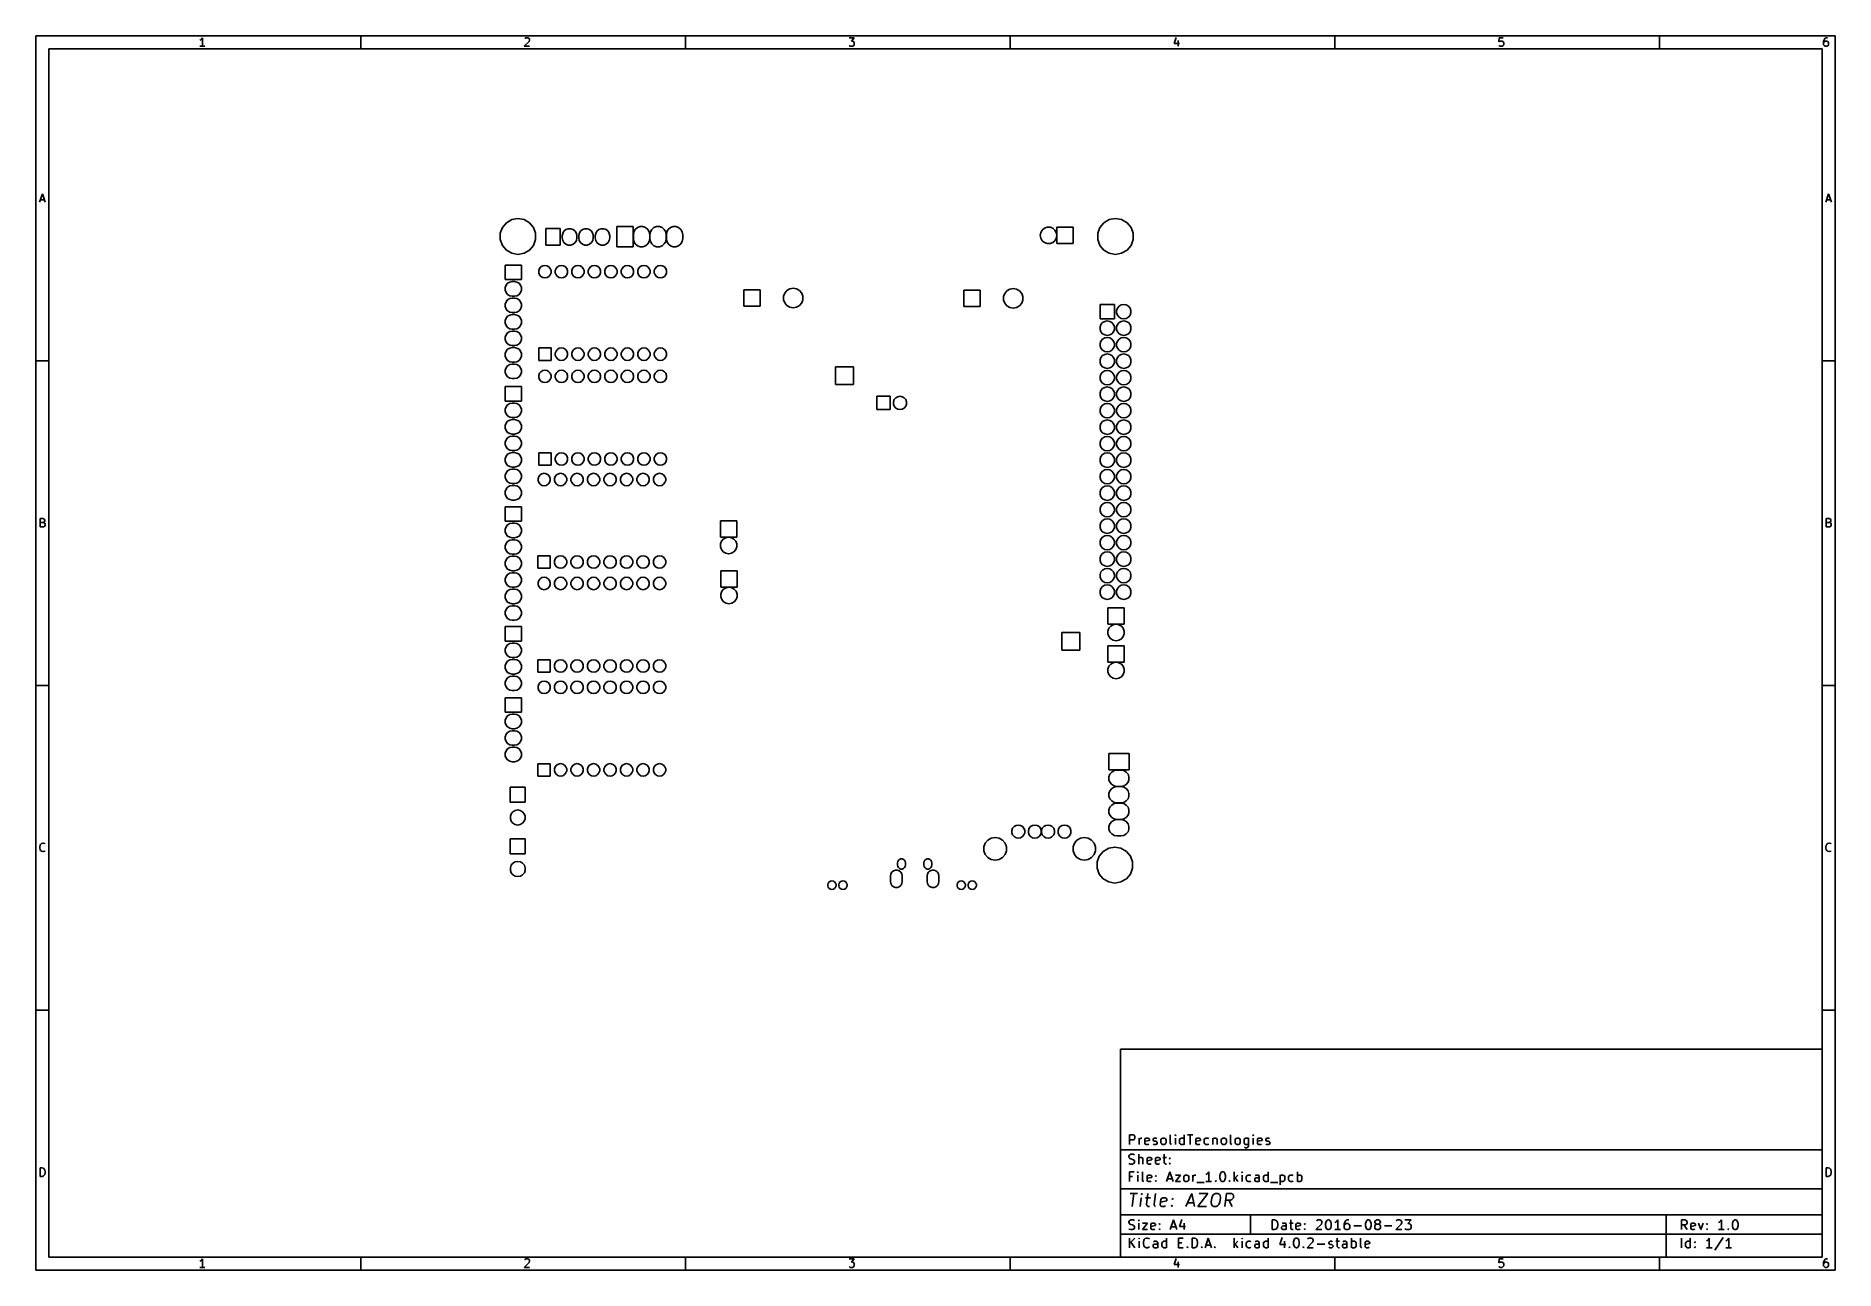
# Model space of a CAD drawing. Extents: x 10 to 287, y -200 to -10.
import ezdxf

# ---------------------------------------------------------------- set-up
doc = ezdxf.new("R2010")
doc.units = 0
doc.header["$MEASUREMENT"] = 0
doc.layers.add('BLACK', color=7, linetype='CONTINUOUS')

msp = doc.modelspace()

# ---------------------------------------------------------------- linework, layer by layer
at = {"layer": 'Black'}
for p, q in [((10, -10), (10, -200.007)), ((287.002, -10), (10, -10)), ((35.3714, -10.5976), (35.2476, -10.6595)), ((35.4952, -10.4738), (35.3714, -10.5976)), ((35.619, -10.2881), (35.4952, -10.4738)), ((35.619, -11.5881), (35.619, -10.2881)), ((60, -12), (60, -10)), ((85.9286, -10.8452), (85.1857, -11.5881)), ((85.2476, -10.4119), (85.3095, -10.35)), ((85.3095, -10.35), (85.4333, -10.2881)), ((85.4333, -10.2881), (85.7429, -10.2881)), ((85.7429, -10.2881), (85.8667, -10.35)), ((85.8667, -10.35), (85.9286, -10.4119)), ((85.9286, -10.4119), (85.9905, -10.5357)), ((85.9905, -10.6595), (85.9286, -10.8452)), ((85.9905, -10.5357), (85.9905, -10.6595)), ((110, -12), (110, -10)), ((135.186, -10.2881), (135.99, -10.2881)), ((135.99, -10.2881), (135.557, -10.7833)), ((135.557, -10.7833), (135.743, -10.7833)), ((135.743, -10.7833), (135.867, -10.8452)), ((135.867, -10.8452), (135.929, -10.9071)), ((135.929, -10.9071), (135.99, -11.031)), ((135.99, -11.031), (135.99, -11.3405)), ((160, -12), (160, -10)), ((185.557, -10.2262), (185.248, -11.1548)), ((185.867, -10.7214), (185.867, -11.5881)), ((210, -12), (210, -10)), ((235.31, -10.2881), (235.248, -10.9071)), ((235.248, -10.9071), (235.31, -10.8452)), ((235.929, -10.2881), (235.31, -10.2881)), ((235.31, -10.8452), (235.433, -10.7833)), ((235.433, -10.7833), (235.743, -10.7833)), ((235.743, -10.7833), (235.867, -10.8452)), ((235.867, -10.8452), (235.929, -10.9071)), ((235.929, -10.9071), (235.99, -11.031)), ((235.99, -11.031), (235.99, -11.3405)), ((260, -12), (260, -10)), ((285.31, -10.5976), (285.248, -10.8452)), ((285.248, -10.8452), (285.248, -11.3405)), ((285.31, -10.9071), (285.248, -11.031)), ((285.433, -10.4119), (285.31, -10.5976)), ((285.371, -10.8452), (285.31, -10.9071)), ((285.495, -10.7833), (285.371, -10.8452)), ((285.495, -10.35), (285.433, -10.4119)), ((285.619, -10.2881), (285.495, -10.35)), ((285.743, -10.7833), (285.495, -10.7833)), ((285.867, -10.2881), (285.619, -10.2881)), ((285.867, -10.8452), (285.743, -10.7833)), ((285.929, -10.9071), (285.867, -10.8452)), ((285.99, -11.031), (285.929, -10.9071)), ((285.99, -11.3405), (285.99, -11.031)), ((287.002, -200.007), (287.002, -10)), ((12, -12), (12, -198.007)), ((285.002, -12), (12, -12)), ((35.9905, -11.5881), (35.2476, -11.5881)), ((85.1857, -11.5881), (85.9905, -11.5881)), ((135.248, -11.5262), (135.186, -11.4643)), ((135.371, -11.5881), (135.248, -11.5262)), ((135.743, -11.5881), (135.371, -11.5881)), ((135.867, -11.5262), (135.743, -11.5881)), ((135.929, -11.4643), (135.867, -11.5262)), ((135.99, -11.3405), (135.929, -11.4643)), ((185.248, -11.1548), (186.052, -11.1548)), ((235.31, -11.5262), (235.248, -11.4643)), ((235.433, -11.5881), (235.31, -11.5262)), ((235.743, -11.5881), (235.433, -11.5881)), ((235.867, -11.5262), (235.743, -11.5881)), ((235.929, -11.4643), (235.867, -11.5262)), ((235.99, -11.3405), (235.929, -11.4643)), ((285.002, -198.007), (285.002, -12)), ((285.248, -11.3405), (285.31, -11.4643)), ((285.31, -11.4643), (285.371, -11.5262)), ((285.371, -11.5262), (285.495, -11.5881)), ((285.495, -11.5881), (285.743, -11.5881)), ((285.743, -11.5881), (285.867, -11.5262)), ((285.867, -11.5262), (285.929, -11.4643)), ((285.929, -11.4643), (285.99, -11.3405)), ((10.5667, -35.5881), (11, -34.2881)), ((10.6905, -35.2167), (11.3095, -35.2167)), ((11, -34.2881), (11.4333, -35.5881)), ((285.569, -35.5881), (286.002, -34.2881)), ((285.693, -35.2167), (286.312, -35.2167)), ((286.002, -34.2881), (286.436, -35.5881)), ((81.8165, -39.4809), (82.4338, -38.7453)), ((82.4338, -38.7453), (83.2654, -38.2651)), ((83.2654, -38.2651), (84.2112, -38.0984)), ((84.2112, -38.0984), (85.1569, -38.2651)), ((85.1569, -38.2651), (85.9886, -38.7453)), ((85.9886, -38.7453), (86.6059, -39.4809)), ((173.815, -39.4809), (174.433, -38.7453)), ((174.433, -38.7453), (175.264, -38.2651)), ((175.264, -38.2651), (176.21, -38.0984)), ((176.21, -38.0984), (177.156, -38.2651)), ((177.156, -38.2651), (177.987, -38.7453)), ((177.987, -38.7453), (178.605, -39.4809)), ((81.488, -40.3834), (81.8165, -39.4809)), ((81.488, -41.3437), (81.488, -40.3834)), ((81.8165, -42.2461), (81.488, -41.3437)), ((86.6059, -39.4809), (86.9343, -40.3834)), ((86.9343, -41.3437), (86.6059, -42.2461)), ((86.9343, -40.3834), (86.9343, -41.3437)), ((88.4924, -42.2), (88.4924, -39.66)), ((88.4924, -39.66), (90.7276, -39.66)), ((90.7276, -39.66), (90.7276, -42.2)), ((91.0324, -40.7727), (91.0998, -40.3905)), ((91.0324, -41.0873), (91.0324, -40.7727)), ((91.0998, -41.4695), (91.0324, -41.0873)), ((91.0998, -40.3905), (91.2939, -40.0544)), ((91.2939, -41.8056), (91.0998, -41.4695)), ((91.2939, -40.0544), (91.5912, -39.8049)), ((91.5912, -39.8049), (91.9559, -39.6721)), ((91.9559, -39.6721), (92.3441, -39.6721)), ((92.3441, -39.6721), (92.7088, -39.8049)), ((92.7088, -39.8049), (93.0061, -40.0544)), ((93.0061, -40.0544), (93.2002, -40.3905)), ((93.2002, -41.4695), (93.0061, -41.8056)), ((93.2002, -40.3905), (93.2676, -40.7727)), ((93.2676, -41.0873), (93.2002, -41.4695)), ((93.2676, -40.7727), (93.2676, -41.0873)), ((93.5724, -40.7727), (93.6398, -40.3905)), ((93.5724, -41.0873), (93.5724, -40.7727)), ((93.6398, -41.4695), (93.5724, -41.0873)), ((93.6398, -40.3905), (93.8339, -40.0544)), ((93.8339, -41.8056), (93.6398, -41.4695)), ((93.8339, -40.0544), (94.1312, -39.8049)), ((94.1312, -39.8049), (94.4959, -39.6721)), ((94.4959, -39.6721), (94.8841, -39.6721)), ((94.8841, -39.6721), (95.2488, -39.8049)), ((95.2488, -39.8049), (95.5461, -40.0544)), ((95.5461, -40.0544), (95.7402, -40.3905)), ((95.7402, -41.4695), (95.5461, -41.8056)), ((95.7402, -40.3905), (95.8076, -40.7727)), ((95.8076, -41.0873), (95.7402, -41.4695)), ((95.8076, -40.7727), (95.8076, -41.0873)), ((96.1124, -40.7727), (96.1798, -40.3905)), ((96.1124, -41.0873), (96.1124, -40.7727)), ((96.1798, -41.4695), (96.1124, -41.0873)), ((96.1798, -40.3905), (96.3739, -40.0544)), ((96.3739, -41.8056), (96.1798, -41.4695)), ((96.3739, -40.0544), (96.6712, -39.8049)), ((96.6712, -39.8049), (97.0359, -39.6721)), ((97.0359, -39.6721), (97.4241, -39.6721)), ((97.4241, -39.6721), (97.7888, -39.8049)), ((97.7888, -39.8049), (98.0861, -40.0544)), ((98.0861, -40.0544), (98.2802, -40.3905)), ((98.2802, -41.4695), (98.0861, -41.8056)), ((98.2802, -40.3905), (98.3476, -40.7727)), ((98.3476, -41.0873), (98.2802, -41.4695)), ((98.3476, -40.7727), (98.3476, -41.0873)), ((99.446, -42.454), (99.446, -39.346)), ((99.446, -39.346), (101.954, -39.346)), ((101.954, -39.346), (101.954, -42.454)), ((101.986, -40.5941), (102.062, -40.1652)), ((101.986, -41.2059), (101.986, -40.5941)), ((102.062, -41.6348), (101.986, -41.2059)), ((102.062, -40.1652), (102.279, -39.788)), ((102.279, -39.788), (102.613, -39.5081)), ((102.613, -39.5081), (103.022, -39.3591)), ((103.022, -39.3591), (103.458, -39.3591)), ((103.458, -39.3591), (103.867, -39.5081)), ((103.867, -39.5081), (104.201, -39.788)), ((104.201, -39.788), (104.418, -40.1652)), ((104.418, -40.1652), (104.494, -40.5941)), ((104.494, -41.2059), (104.418, -41.6348)), ((104.494, -40.5941), (104.494, -41.2059)), ((104.526, -40.5941), (104.602, -40.1652)), ((104.526, -41.2059), (104.526, -40.5941)), ((104.602, -41.6348), (104.526, -41.2059)), ((104.602, -40.1652), (104.819, -39.788)), ((104.819, -39.788), (105.153, -39.5081)), ((105.153, -39.5081), (105.562, -39.3591)), ((105.562, -39.3591), (105.998, -39.3591)), ((105.998, -39.3591), (106.407, -39.5081)), ((106.407, -39.5081), (106.741, -39.788)), ((106.741, -39.788), (106.958, -40.1652)), ((106.958, -40.1652), (107.034, -40.5941)), ((107.034, -41.2059), (106.958, -41.6348)), ((107.034, -40.5941), (107.034, -41.2059)), ((107.066, -40.5941), (107.142, -40.1652)), ((107.066, -41.2059), (107.066, -40.5941)), ((107.142, -41.6348), (107.066, -41.2059)), ((107.142, -40.1652), (107.359, -39.788)), ((107.359, -39.788), (107.693, -39.5081)), ((107.693, -39.5081), (108.102, -39.3591)), ((108.102, -39.3591), (108.538, -39.3591)), ((108.538, -39.3591), (108.947, -39.5081)), ((108.947, -39.5081), (109.281, -39.788)), ((109.281, -39.788), (109.498, -40.1652)), ((109.498, -40.1652), (109.574, -40.5941)), ((109.574, -41.2059), (109.498, -41.6348)), ((109.574, -40.5941), (109.574, -41.2059)), ((164.64, -40.6951), (164.717, -40.2608)), ((164.64, -40.7049), (164.64, -40.6951)), ((164.717, -41.1392), (164.64, -40.7049)), ((164.717, -40.2608), (164.937, -39.8788)), ((164.937, -41.5212), (164.717, -41.1392)), ((164.937, -39.8788), (165.275, -39.5953)), ((165.275, -41.8047), (164.937, -41.5212)), ((165.275, -39.5953), (165.689, -39.4444)), ((165.689, -39.4444), (166.131, -39.4444)), ((166.131, -39.4444), (166.545, -39.5953)), ((166.545, -39.5953), (166.883, -39.8788)), ((166.883, -41.5212), (166.545, -41.8047)), ((166.883, -39.8788), (167.103, -40.2608)), ((167.103, -41.1392), (166.883, -41.5212)), ((167.103, -40.2608), (167.18, -40.6951)), ((167.18, -40.7049), (167.103, -41.1392)), ((167.18, -40.6951), (167.18, -39.43)), ((167.18, -39.43), (169.72, -39.43)), ((167.18, -41.97), (167.18, -40.7049)), ((169.72, -39.43), (169.72, -41.97)), ((173.487, -40.3834), (173.815, -39.4809)), ((173.487, -41.3437), (173.487, -40.3834)), ((173.815, -42.2461), (173.487, -41.3437)), ((178.605, -39.4809), (178.933, -40.3834)), ((178.933, -41.3437), (178.605, -42.2461)), ((178.933, -40.3834), (178.933, -41.3437)), ((82.4338, -42.9817), (81.8165, -42.2461)), ((83.2654, -43.4619), (82.4338, -42.9817)), ((84.2112, -43.6287), (83.2654, -43.4619)), ((85.1569, -43.4619), (84.2112, -43.6287)), ((85.9886, -42.9817), (85.1569, -43.4619)), ((86.6059, -42.2461), (85.9886, -42.9817)), ((90.7276, -42.2), (88.4924, -42.2)), ((91.5912, -42.0551), (91.2939, -41.8056)), ((91.9559, -42.1879), (91.5912, -42.0551)), ((92.3441, -42.1879), (91.9559, -42.1879)), ((92.7088, -42.0551), (92.3441, -42.1879)), ((93.0061, -41.8056), (92.7088, -42.0551)), ((94.1312, -42.0551), (93.8339, -41.8056)), ((94.4959, -42.1879), (94.1312, -42.0551)), ((94.8841, -42.1879), (94.4959, -42.1879)), ((95.2488, -42.0551), (94.8841, -42.1879)), ((95.5461, -41.8056), (95.2488, -42.0551)), ((96.6712, -42.0551), (96.3739, -41.8056)), ((97.0359, -42.1879), (96.6712, -42.0551)), ((97.4241, -42.1879), (97.0359, -42.1879)), ((97.7888, -42.0551), (97.4241, -42.1879)), ((98.0861, -41.8056), (97.7888, -42.0551)), ((101.954, -42.454), (99.446, -42.454)), ((102.279, -42.012), (102.062, -41.6348)), ((102.613, -42.2919), (102.279, -42.012)), ((103.022, -42.4409), (102.613, -42.2919)), ((103.458, -42.4409), (103.022, -42.4409)), ((103.867, -42.2919), (103.458, -42.4409)), ((104.201, -42.012), (103.867, -42.2919)), ((104.418, -41.6348), (104.201, -42.012)), ((104.819, -42.012), (104.602, -41.6348)), ((105.153, -42.2919), (104.819, -42.012)), ((105.562, -42.4409), (105.153, -42.2919)), ((105.998, -42.4409), (105.562, -42.4409)), ((106.407, -42.2919), (105.998, -42.4409)), ((106.741, -42.012), (106.407, -42.2919)), ((106.958, -41.6348), (106.741, -42.012)), ((107.359, -42.012), (107.142, -41.6348)), ((107.693, -42.2919), (107.359, -42.012)), ((108.102, -42.4409), (107.693, -42.2919)), ((108.538, -42.4409), (108.102, -42.4409)), ((108.947, -42.2919), (108.538, -42.4409)), ((109.281, -42.012), (108.947, -42.2919)), ((109.498, -41.6348), (109.281, -42.012)), ((165.689, -41.9556), (165.275, -41.8047)), ((166.131, -41.9556), (165.689, -41.9556)), ((166.545, -41.8047), (166.131, -41.9556)), ((169.72, -41.97), (167.18, -41.97)), ((174.433, -42.9817), (173.815, -42.2461)), ((175.264, -43.4619), (174.433, -42.9817)), ((176.21, -43.6287), (175.264, -43.4619)), ((177.156, -43.4619), (176.21, -43.6287)), ((177.987, -42.9817), (177.156, -43.4619)), ((178.605, -42.2461), (177.987, -42.9817)), ((82.23, -47.5176), (82.23, -45.2824)), ((82.23, -45.2824), (84.77, -45.2824)), ((84.77, -45.2824), (84.77, -47.5176)), ((87.425, -46.1255), (87.5386, -45.8134)), ((87.425, -46.4575), (87.425, -46.1255)), ((87.5386, -46.7696), (87.425, -46.4575)), ((87.5386, -45.8134), (87.752, -45.5591)), ((87.752, -47.0239), (87.5386, -46.7696)), ((87.752, -45.5591), (88.0396, -45.393)), ((88.0396, -47.19), (87.752, -47.0239)), ((88.0396, -45.393), (88.3666, -45.3354)), ((88.3666, -45.3354), (88.6936, -45.393)), ((88.6936, -45.393), (88.9812, -45.5591)), ((88.9812, -47.0239), (88.6936, -47.19)), ((88.9812, -45.5591), (89.1946, -45.8134)), ((89.1946, -46.7696), (88.9812, -47.0239)), ((89.1946, -45.8134), (89.3082, -46.1255)), ((89.3082, -46.4575), (89.1946, -46.7696)), ((89.3082, -46.1255), (89.3082, -46.4575)), ((89.965, -46.1255), (90.0786, -45.8134)), ((89.965, -46.4575), (89.965, -46.1255)), ((90.0786, -46.7696), (89.965, -46.4575)), ((90.0786, -45.8134), (90.292, -45.5591)), ((90.292, -47.0239), (90.0786, -46.7696)), ((90.292, -45.5591), (90.5796, -45.393)), ((90.5796, -47.19), (90.292, -47.0239)), ((90.5796, -45.393), (90.9066, -45.3354)), ((90.9066, -45.3354), (91.2336, -45.393)), ((91.2336, -45.393), (91.5212, -45.5591)), ((91.5212, -47.0239), (91.2336, -47.19)), ((91.5212, -45.5591), (91.7346, -45.8134)), ((91.7346, -46.7696), (91.5212, -47.0239)), ((91.7346, -45.8134), (91.8482, -46.1255)), ((91.8482, -46.4575), (91.7346, -46.7696)), ((91.8482, -46.1255), (91.8482, -46.4575)), ((92.505, -46.1255), (92.6186, -45.8134)), ((92.505, -46.4575), (92.505, -46.1255)), ((92.6186, -46.7696), (92.505, -46.4575)), ((92.6186, -45.8134), (92.832, -45.5591)), ((92.832, -47.0239), (92.6186, -46.7696)), ((92.832, -45.5591), (93.1196, -45.393)), ((93.1196, -47.19), (92.832, -47.0239)), ((93.1196, -45.393), (93.4466, -45.3354)), ((93.4466, -45.3354), (93.7736, -45.393)), ((93.7736, -45.393), (94.0612, -45.5591)), ((94.0612, -47.0239), (93.7736, -47.19)), ((94.0612, -45.5591), (94.2746, -45.8134)), ((94.2746, -46.7696), (94.0612, -47.0239)), ((94.2746, -45.8134), (94.3882, -46.1255)), ((94.3882, -46.4575), (94.2746, -46.7696)), ((94.3882, -46.1255), (94.3882, -46.4575)), ((95.045, -46.1255), (95.1586, -45.8134)), ((95.045, -46.4575), (95.045, -46.1255)), ((95.1586, -46.7696), (95.045, -46.4575)), ((95.1586, -45.8134), (95.372, -45.5591)), ((95.372, -47.0239), (95.1586, -46.7696)), ((95.372, -45.5591), (95.6596, -45.393)), ((95.6596, -47.19), (95.372, -47.0239)), ((95.6596, -45.393), (95.9866, -45.3354)), ((95.9866, -45.3354), (96.3136, -45.393)), ((96.3136, -45.393), (96.6012, -45.5591)), ((96.6012, -47.0239), (96.3136, -47.19)), ((96.6012, -45.5591), (96.8146, -45.8134)), ((96.8146, -46.7696), (96.6012, -47.0239)), ((96.8146, -45.8134), (96.9282, -46.1255)), ((96.9282, -46.4575), (96.8146, -46.7696)), ((96.9282, -46.1255), (96.9282, -46.4575)), ((97.585, -46.1255), (97.6986, -45.8134)), ((97.585, -46.4575), (97.585, -46.1255)), ((97.6986, -46.7696), (97.585, -46.4575)), ((97.6986, -45.8134), (97.912, -45.5591)), ((97.912, -47.0239), (97.6986, -46.7696)), ((97.912, -45.5591), (98.1996, -45.393)), ((98.1996, -47.19), (97.912, -47.0239)), ((98.1996, -45.393), (98.5266, -45.3354)), ((98.5266, -45.3354), (98.8536, -45.393)), ((98.8536, -45.393), (99.1412, -45.5591)), ((99.1412, -47.0239), (98.8536, -47.19)), ((99.1412, -45.5591), (99.3546, -45.8134)), ((99.3546, -46.7696), (99.1412, -47.0239)), ((99.3546, -45.8134), (99.4682, -46.1255)), ((99.4682, -46.4575), (99.3546, -46.7696)), ((99.4682, -46.1255), (99.4682, -46.4575)), ((100.125, -46.1255), (100.239, -45.8134)), ((100.125, -46.4575), (100.125, -46.1255)), ((100.239, -46.7696), (100.125, -46.4575)), ((100.239, -45.8134), (100.452, -45.5591)), ((100.452, -47.0239), (100.239, -46.7696)), ((100.452, -45.5591), (100.74, -45.393)), ((100.74, -47.19), (100.452, -47.0239)), ((100.74, -45.393), (101.067, -45.3354)), ((101.067, -45.3354), (101.394, -45.393)), ((101.394, -45.393), (101.681, -45.5591)), ((101.681, -47.0239), (101.394, -47.19)), ((101.681, -45.5591), (101.895, -45.8134)), ((101.895, -46.7696), (101.681, -47.0239)), ((101.895, -45.8134), (102.008, -46.1255)), ((102.008, -46.4575), (101.895, -46.7696)), ((102.008, -46.1255), (102.008, -46.4575)), ((102.665, -46.1255), (102.779, -45.8134)), ((102.665, -46.4575), (102.665, -46.1255)), ((102.779, -46.7696), (102.665, -46.4575)), ((102.779, -45.8134), (102.992, -45.5591)), ((102.992, -47.0239), (102.779, -46.7696)), ((102.992, -45.5591), (103.28, -45.393)), ((103.28, -47.19), (102.992, -47.0239)), ((103.28, -45.393), (103.607, -45.3354)), ((103.607, -45.3354), (103.934, -45.393)), ((103.934, -45.393), (104.221, -45.5591)), ((104.221, -47.0239), (103.934, -47.19)), ((104.221, -45.5591), (104.435, -45.8134)), ((104.435, -46.7696), (104.221, -47.0239)), ((104.435, -45.8134), (104.548, -46.1255)), ((104.548, -46.4575), (104.435, -46.7696)), ((104.548, -46.1255), (104.548, -46.4575)), ((105.205, -46.1255), (105.319, -45.8134)), ((105.205, -46.4575), (105.205, -46.1255)), ((105.319, -46.7696), (105.205, -46.4575)), ((105.319, -45.8134), (105.532, -45.5591)), ((105.532, -47.0239), (105.319, -46.7696)), ((105.532, -45.5591), (105.82, -45.393)), ((105.82, -47.19), (105.532, -47.0239)), ((105.82, -45.393), (106.147, -45.3354)), ((106.147, -45.3354), (106.474, -45.393)), ((106.474, -45.393), (106.761, -45.5591)), ((106.761, -47.0239), (106.474, -47.19)), ((106.761, -45.5591), (106.975, -45.8134)), ((106.975, -46.7696), (106.761, -47.0239)), ((106.975, -45.8134), (107.088, -46.1255)), ((107.088, -46.4575), (106.975, -46.7696)), ((107.088, -46.1255), (107.088, -46.4575)), ((84.77, -47.5176), (82.23, -47.5176)), ((82.2421, -48.7459), (82.3749, -48.3812)), ((82.2421, -49.1341), (82.2421, -48.7459)), ((82.3749, -49.4988), (82.2421, -49.1341)), ((82.3749, -48.3812), (82.6244, -48.0839)), ((82.6244, -49.7961), (82.3749, -49.4988)), ((82.6244, -48.0839), (82.9605, -47.8898)), ((82.9605, -49.9902), (82.6244, -49.7961)), ((82.9605, -47.8898), (83.3427, -47.8224)), ((83.3427, -47.8224), (83.6573, -47.8224)), ((83.6573, -47.8224), (84.0395, -47.8898)), ((84.0395, -47.8898), (84.3756, -48.0839)), ((84.3756, -49.7961), (84.0395, -49.9902)), ((84.3756, -48.0839), (84.6251, -48.3812)), ((84.6251, -49.4988), (84.3756, -49.7961)), ((84.6251, -48.3812), (84.7579, -48.7459)), ((84.7579, -49.1341), (84.6251, -49.4988)), ((84.7579, -48.7459), (84.7579, -49.1341)), ((88.3666, -47.2476), (88.0396, -47.19)), ((88.6936, -47.19), (88.3666, -47.2476)), ((90.9066, -47.2476), (90.5796, -47.19)), ((91.2336, -47.19), (90.9066, -47.2476)), ((93.4466, -47.2476), (93.1196, -47.19)), ((93.7736, -47.19), (93.4466, -47.2476)), ((95.9866, -47.2476), (95.6596, -47.19)), ((96.3136, -47.19), (95.9866, -47.2476)), ((98.5266, -47.2476), (98.1996, -47.19)), ((98.8536, -47.19), (98.5266, -47.2476)), ((101.067, -47.2476), (100.74, -47.19)), ((101.394, -47.19), (101.067, -47.2476)), ((103.607, -47.2476), (103.28, -47.19)), ((103.934, -47.19), (103.607, -47.2476)), ((106.147, -47.2476), (105.82, -47.19)), ((106.474, -47.19), (106.147, -47.2476)), ((118.99, -51.5963), (118.99, -49.0893)), ((118.99, -49.0893), (121.497, -49.0893)), ((121.497, -49.0893), (121.497, -51.5963)), ((125.107, -50.0807), (125.286, -49.5881)), ((125.286, -49.5881), (125.623, -49.1865)), ((125.623, -49.1865), (126.077, -48.9244)), ((126.077, -48.9244), (126.594, -48.8334)), ((126.594, -48.8334), (127.11, -48.9244)), ((127.11, -48.9244), (127.564, -49.1865)), ((127.564, -49.1865), (127.901, -49.5881)), ((127.901, -49.5881), (128.08, -50.0807)), ((152.874, -51.6471), (152.874, -49.1401)), ((152.874, -49.1401), (155.381, -49.1401)), ((155.381, -49.1401), (155.381, -51.6471)), ((158.991, -50.1315), (159.17, -49.6389)), ((159.17, -49.6389), (159.507, -49.2373)), ((159.507, -49.2373), (159.961, -48.9752)), ((159.961, -48.9752), (160.477, -48.8842)), ((160.477, -48.8842), (160.993, -48.9752)), ((160.993, -48.9752), (161.447, -49.2373)), ((161.447, -49.2373), (161.784, -49.6389)), ((161.784, -49.6389), (161.964, -50.1315)), ((82.2421, -51.2859), (82.3749, -50.9212)), ((82.2421, -51.6741), (82.2421, -51.2859)), ((82.3749, -52.0388), (82.2421, -51.6741)), ((82.3749, -50.9212), (82.6244, -50.6239)), ((82.6244, -52.3361), (82.3749, -52.0388)), ((82.6244, -50.6239), (82.9605, -50.4298)), ((82.9605, -52.5302), (82.6244, -52.3361)), ((83.3427, -50.0576), (82.9605, -49.9902)), ((82.9605, -50.4298), (83.3427, -50.3624)), ((83.3427, -52.5976), (82.9605, -52.5302)), ((83.6573, -50.0576), (83.3427, -50.0576)), ((83.3427, -50.3624), (83.6573, -50.3624)), ((83.6573, -52.5976), (83.3427, -52.5976)), ((84.0395, -49.9902), (83.6573, -50.0576)), ((83.6573, -50.3624), (84.0395, -50.4298)), ((84.0395, -52.5302), (83.6573, -52.5976)), ((84.0395, -50.4298), (84.3756, -50.6239)), ((84.3756, -52.3361), (84.0395, -52.5302)), ((84.3756, -50.6239), (84.6251, -50.9212)), ((84.6251, -52.0388), (84.3756, -52.3361)), ((84.6251, -50.9212), (84.7579, -51.2859)), ((84.7579, -51.6741), (84.6251, -52.0388)), ((84.7579, -51.2859), (84.7579, -51.6741)), ((121.497, -51.5963), (118.99, -51.5963)), ((125.107, -50.6049), (125.107, -50.0807)), ((125.286, -51.0975), (125.107, -50.6049)), ((125.623, -51.4991), (125.286, -51.0975)), ((126.077, -51.7612), (125.623, -51.4991)), ((126.594, -51.8522), (126.077, -51.7612)), ((127.11, -51.7612), (126.594, -51.8522)), ((127.564, -51.4991), (127.11, -51.7612)), ((127.901, -51.0975), (127.564, -51.4991)), ((128.08, -50.6049), (127.901, -51.0975)), ((128.08, -50.0807), (128.08, -50.6049)), ((155.381, -51.6471), (152.874, -51.6471)), ((158.991, -50.6557), (158.991, -50.1315)), ((159.17, -51.1483), (158.991, -50.6557)), ((159.507, -51.5499), (159.17, -51.1483)), ((159.961, -51.812), (159.507, -51.5499)), ((160.477, -51.903), (159.961, -51.812)), ((160.993, -51.812), (160.477, -51.903)), ((161.447, -51.5499), (160.993, -51.812)), ((161.784, -51.1483), (161.447, -51.5499)), ((161.964, -50.6557), (161.784, -51.1483)), ((161.964, -50.1315), (161.964, -50.6557)), ((173.832, -53.5676), (173.832, -51.3324)), ((173.832, -51.3324), (176.068, -51.3324)), ((176.068, -51.3324), (176.068, -53.5676)), ((176.385, -52.2559), (176.518, -51.8912)), ((176.385, -52.6441), (176.385, -52.2559)), ((176.518, -51.8912), (176.767, -51.5939)), ((176.767, -51.5939), (177.103, -51.3998)), ((177.103, -51.3998), (177.486, -51.3324)), ((177.486, -51.3324), (177.494, -51.3324)), ((177.494, -51.3324), (177.877, -51.3998)), ((177.877, -51.3998), (178.213, -51.5939)), ((178.213, -51.5939), (178.462, -51.8912)), ((178.462, -51.8912), (178.595, -52.2559)), ((178.595, -52.2559), (178.595, -52.6441)), ((82.2421, -53.8259), (82.3749, -53.4612)), ((82.2421, -54.2141), (82.2421, -53.8259)), ((82.3749, -54.5788), (82.2421, -54.2141)), ((82.3749, -53.4612), (82.6244, -53.1639)), ((82.6244, -54.8761), (82.3749, -54.5788)), ((82.6244, -53.1639), (82.9605, -52.9698)), ((82.9605, -55.0702), (82.6244, -54.8761)), ((82.9605, -52.9698), (83.3427, -52.9024)), ((83.3427, -55.1376), (82.9605, -55.0702)), ((83.3427, -52.9024), (83.6573, -52.9024)), ((83.6573, -55.1376), (83.3427, -55.1376)), ((83.6573, -52.9024), (84.0395, -52.9698)), ((84.0395, -55.0702), (83.6573, -55.1376)), ((84.0395, -52.9698), (84.3756, -53.1639)), ((84.3756, -54.8761), (84.0395, -55.0702)), ((84.3756, -53.1639), (84.6251, -53.4612)), ((84.6251, -54.5788), (84.3756, -54.8761)), ((84.6251, -53.4612), (84.7579, -53.8259)), ((84.7579, -54.2141), (84.6251, -54.5788)), ((84.7579, -53.8259), (84.7579, -54.2141)), ((176.068, -53.5676), (173.832, -53.5676)), ((173.845, -54.7959), (173.978, -54.4312)), ((173.845, -55.1841), (173.845, -54.7959)), ((173.978, -55.5488), (173.845, -55.1841)), ((173.978, -54.4312), (174.227, -54.1339)), ((174.227, -54.1339), (174.563, -53.9398)), ((174.563, -53.9398), (174.946, -53.8724)), ((174.946, -53.8724), (174.954, -53.8724)), ((174.954, -53.8724), (175.337, -53.9398)), ((175.337, -53.9398), (175.673, -54.1339)), ((175.673, -54.1339), (175.922, -54.4312)), ((175.922, -54.4312), (176.055, -54.7959)), ((176.055, -55.1841), (175.922, -55.5488)), ((176.055, -54.7959), (176.055, -55.1841)), ((176.518, -53.0088), (176.385, -52.6441)), ((176.385, -54.7959), (176.518, -54.4312)), ((176.385, -55.1841), (176.385, -54.7959)), ((176.518, -55.5488), (176.385, -55.1841)), ((176.767, -53.3061), (176.518, -53.0088)), ((176.518, -54.4312), (176.767, -54.1339)), ((177.103, -53.5002), (176.767, -53.3061)), ((176.767, -54.1339), (177.103, -53.9398)), ((177.486, -53.5676), (177.103, -53.5002)), ((177.103, -53.9398), (177.486, -53.8724)), ((177.494, -53.5676), (177.486, -53.5676)), ((177.486, -53.8724), (177.494, -53.8724)), ((177.877, -53.5002), (177.494, -53.5676)), ((177.494, -53.8724), (177.877, -53.9398)), ((178.213, -53.3061), (177.877, -53.5002)), ((177.877, -53.9398), (178.213, -54.1339)), ((178.462, -53.0088), (178.213, -53.3061)), ((178.213, -54.1339), (178.462, -54.4312)), ((178.595, -52.6441), (178.462, -53.0088)), ((178.462, -54.4312), (178.595, -54.7959)), ((178.595, -55.1841), (178.462, -55.5488)), ((178.595, -54.7959), (178.595, -55.1841)), ((82.2421, -56.3659), (82.3749, -56.0012)), ((82.2421, -56.7541), (82.2421, -56.3659)), ((82.3749, -57.1188), (82.2421, -56.7541)), ((82.3749, -56.0012), (82.6244, -55.7039)), ((82.6244, -57.4161), (82.3749, -57.1188)), ((82.6244, -55.7039), (82.9605, -55.5098)), ((82.9605, -57.6102), (82.6244, -57.4161)), ((82.6244, -58.2439), (82.9605, -58.0498)), ((82.9605, -55.5098), (83.3427, -55.4424)), ((83.3427, -57.6776), (82.9605, -57.6102)), ((82.9605, -58.0498), (83.3427, -57.9824)), ((83.3427, -55.4424), (83.6573, -55.4424)), ((83.6573, -57.6776), (83.3427, -57.6776)), ((83.3427, -57.9824), (83.6573, -57.9824)), ((83.6573, -55.4424), (84.0395, -55.5098)), ((84.0395, -57.6102), (83.6573, -57.6776)), ((83.6573, -57.9824), (84.0395, -58.0498)), ((84.0395, -55.5098), (84.3756, -55.7039)), ((84.3756, -57.4161), (84.0395, -57.6102)), ((84.0395, -58.0498), (84.3756, -58.2439)), ((84.3756, -55.7039), (84.6251, -56.0012)), ((84.6251, -57.1188), (84.3756, -57.4161)), ((84.6251, -56.0012), (84.7579, -56.3659)), ((84.7579, -56.7541), (84.6251, -57.1188)), ((84.7579, -56.3659), (84.7579, -56.7541)), ((87.4141, -59.944), (87.4141, -58.039)), ((87.4141, -58.039), (89.3191, -58.039)), ((89.3191, -58.039), (89.3191, -59.944)), ((90.292, -58.2591), (90.5796, -58.093)), ((90.5796, -58.093), (90.9066, -58.0354)), ((90.9066, -58.0354), (91.2336, -58.093)), ((91.2336, -58.093), (91.5212, -58.2591)), ((92.832, -58.2591), (93.1196, -58.093)), ((93.1196, -58.093), (93.4466, -58.0354)), ((93.4466, -58.0354), (93.7736, -58.093)), ((93.7736, -58.093), (94.0612, -58.2591)), ((95.372, -58.2591), (95.6596, -58.093)), ((95.6596, -58.093), (95.9866, -58.0354)), ((95.9866, -58.0354), (96.3136, -58.093)), ((96.3136, -58.093), (96.6012, -58.2591)), ((97.912, -58.2591), (98.1996, -58.093)), ((98.1996, -58.093), (98.5266, -58.0354)), ((98.5266, -58.0354), (98.8536, -58.093)), ((98.8536, -58.093), (99.1412, -58.2591)), ((100.452, -58.2591), (100.74, -58.093)), ((100.74, -58.093), (101.067, -58.0354)), ((101.067, -58.0354), (101.394, -58.093)), ((101.394, -58.093), (101.681, -58.2591)), ((102.992, -58.2591), (103.28, -58.093)), ((103.28, -58.093), (103.607, -58.0354)), ((103.607, -58.0354), (103.934, -58.093)), ((103.934, -58.093), (104.221, -58.2591)), ((105.532, -58.2591), (105.82, -58.093)), ((105.82, -58.093), (106.147, -58.0354)), ((106.147, -58.0354), (106.474, -58.093)), ((106.474, -58.093), (106.761, -58.2591)), ((173.845, -57.3359), (173.978, -56.9712)), ((173.845, -57.7241), (173.845, -57.3359)), ((173.978, -58.0888), (173.845, -57.7241)), ((174.227, -55.8461), (173.978, -55.5488)), ((173.978, -56.9712), (174.227, -56.6739)), ((174.227, -58.3861), (173.978, -58.0888)), ((174.563, -56.0402), (174.227, -55.8461)), ((174.227, -56.6739), (174.563, -56.4798)), ((174.946, -56.1076), (174.563, -56.0402)), ((174.563, -56.4798), (174.946, -56.4124)), ((174.954, -56.1076), (174.946, -56.1076)), ((174.946, -56.4124), (174.954, -56.4124)), ((175.337, -56.0402), (174.954, -56.1076)), ((174.954, -56.4124), (175.337, -56.4798)), ((175.673, -55.8461), (175.337, -56.0402)), ((175.337, -56.4798), (175.673, -56.6739)), ((175.922, -55.5488), (175.673, -55.8461)), ((175.673, -56.6739), (175.922, -56.9712)), ((175.922, -58.0888), (175.673, -58.3861)), ((175.922, -56.9712), (176.055, -57.3359)), ((176.055, -57.7241), (175.922, -58.0888)), ((176.055, -57.3359), (176.055, -57.7241)), ((176.385, -57.3359), (176.518, -56.9712)), ((176.385, -57.7241), (176.385, -57.3359)), ((176.518, -58.0888), (176.385, -57.7241)), ((176.767, -55.8461), (176.518, -55.5488)), ((176.518, -56.9712), (176.767, -56.6739)), ((176.767, -58.3861), (176.518, -58.0888)), ((177.103, -56.0402), (176.767, -55.8461)), ((176.767, -56.6739), (177.103, -56.4798)), ((177.486, -56.1076), (177.103, -56.0402)), ((177.103, -56.4798), (177.486, -56.4124)), ((177.494, -56.1076), (177.486, -56.1076)), ((177.486, -56.4124), (177.494, -56.4124)), ((177.877, -56.0402), (177.494, -56.1076)), ((177.494, -56.4124), (177.877, -56.4798)), ((178.213, -55.8461), (177.877, -56.0402)), ((177.877, -56.4798), (178.213, -56.6739)), ((178.462, -55.5488), (178.213, -55.8461)), ((178.213, -56.6739), (178.462, -56.9712)), ((178.462, -58.0888), (178.213, -58.3861)), ((178.462, -56.9712), (178.595, -57.3359)), ((178.595, -57.7241), (178.462, -58.0888)), ((178.595, -57.3359), (178.595, -57.7241)), ((10, -60), (12, -60)), ((82.2421, -58.9059), (82.3749, -58.5412)), ((82.2421, -59.2941), (82.2421, -58.9059)), ((82.3749, -59.6588), (82.2421, -59.2941)), ((82.3749, -58.5412), (82.6244, -58.2439)), ((82.6244, -59.9561), (82.3749, -59.6588)), ((82.3749, -61.0812), (82.6244, -60.7839)), ((82.9605, -60.1502), (82.6244, -59.9561)), ((82.6244, -60.7839), (82.9605, -60.5898)), ((83.3427, -60.2176), (82.9605, -60.1502)), ((82.9605, -60.5898), (83.3427, -60.5224)), ((83.6573, -60.2176), (83.3427, -60.2176)), ((83.3427, -60.5224), (83.6573, -60.5224)), ((84.0395, -60.1502), (83.6573, -60.2176)), ((83.6573, -60.5224), (84.0395, -60.5898)), ((84.3756, -59.9561), (84.0395, -60.1502)), ((84.0395, -60.5898), (84.3756, -60.7839)), ((84.3756, -58.2439), (84.6251, -58.5412)), ((84.6251, -59.6588), (84.3756, -59.9561)), ((84.3756, -60.7839), (84.6251, -61.0812)), ((84.6251, -58.5412), (84.7579, -58.9059)), ((84.7579, -59.2941), (84.6251, -59.6588)), ((84.7579, -58.9059), (84.7579, -59.2941)), ((89.3191, -59.944), (87.4141, -59.944)), ((89.965, -58.8255), (90.0786, -58.5134)), ((89.965, -59.1575), (89.965, -58.8255)), ((90.0786, -59.4696), (89.965, -59.1575)), ((90.0786, -58.5134), (90.292, -58.2591)), ((90.292, -59.7239), (90.0786, -59.4696)), ((90.5796, -59.89), (90.292, -59.7239)), ((90.9066, -59.9476), (90.5796, -59.89)), ((91.2336, -59.89), (90.9066, -59.9476)), ((91.5212, -59.7239), (91.2336, -59.89)), ((91.5212, -58.2591), (91.7346, -58.5134)), ((91.7346, -59.4696), (91.5212, -59.7239)), ((91.7346, -58.5134), (91.8482, -58.8255)), ((91.8482, -59.1575), (91.7346, -59.4696)), ((91.8482, -58.8255), (91.8482, -59.1575)), ((92.505, -58.8255), (92.6186, -58.5134)), ((92.505, -59.1575), (92.505, -58.8255)), ((92.6186, -59.4696), (92.505, -59.1575)), ((92.6186, -58.5134), (92.832, -58.2591)), ((92.832, -59.7239), (92.6186, -59.4696)), ((93.1196, -59.89), (92.832, -59.7239)), ((93.4466, -59.9476), (93.1196, -59.89)), ((93.7736, -59.89), (93.4466, -59.9476)), ((94.0612, -59.7239), (93.7736, -59.89)), ((94.0612, -58.2591), (94.2746, -58.5134)), ((94.2746, -59.4696), (94.0612, -59.7239)), ((94.2746, -58.5134), (94.3882, -58.8255)), ((94.3882, -59.1575), (94.2746, -59.4696)), ((94.3882, -58.8255), (94.3882, -59.1575)), ((95.045, -58.8255), (95.1586, -58.5134)), ((95.045, -59.1575), (95.045, -58.8255)), ((95.1586, -59.4696), (95.045, -59.1575)), ((95.1586, -58.5134), (95.372, -58.2591)), ((95.372, -59.7239), (95.1586, -59.4696)), ((95.6596, -59.89), (95.372, -59.7239)), ((95.9866, -59.9476), (95.6596, -59.89)), ((96.3136, -59.89), (95.9866, -59.9476)), ((96.6012, -59.7239), (96.3136, -59.89)), ((96.6012, -58.2591), (96.8146, -58.5134)), ((96.8146, -59.4696), (96.6012, -59.7239)), ((96.8146, -58.5134), (96.9282, -58.8255)), ((96.9282, -59.1575), (96.8146, -59.4696)), ((96.9282, -58.8255), (96.9282, -59.1575)), ((97.585, -58.8255), (97.6986, -58.5134)), ((97.585, -59.1575), (97.585, -58.8255)), ((97.6986, -59.4696), (97.585, -59.1575)), ((97.6986, -58.5134), (97.912, -58.2591)), ((97.912, -59.7239), (97.6986, -59.4696)), ((98.1996, -59.89), (97.912, -59.7239)), ((98.5266, -59.9476), (98.1996, -59.89)), ((98.8536, -59.89), (98.5266, -59.9476)), ((99.1412, -59.7239), (98.8536, -59.89)), ((99.1412, -58.2591), (99.3546, -58.5134)), ((99.3546, -59.4696), (99.1412, -59.7239)), ((99.3546, -58.5134), (99.4682, -58.8255)), ((99.4682, -59.1575), (99.3546, -59.4696)), ((99.4682, -58.8255), (99.4682, -59.1575)), ((100.125, -58.8255), (100.239, -58.5134)), ((100.125, -59.1575), (100.125, -58.8255)), ((100.239, -59.4696), (100.125, -59.1575)), ((100.239, -58.5134), (100.452, -58.2591)), ((100.452, -59.7239), (100.239, -59.4696)), ((100.74, -59.89), (100.452, -59.7239)), ((101.067, -59.9476), (100.74, -59.89)), ((101.394, -59.89), (101.067, -59.9476)), ((101.681, -59.7239), (101.394, -59.89)), ((101.681, -58.2591), (101.895, -58.5134)), ((101.895, -59.4696), (101.681, -59.7239)), ((101.895, -58.5134), (102.008, -58.8255)), ((102.008, -59.1575), (101.895, -59.4696)), ((102.008, -58.8255), (102.008, -59.1575)), ((102.665, -58.8255), (102.779, -58.5134)), ((102.665, -59.1575), (102.665, -58.8255)), ((102.779, -59.4696), (102.665, -59.1575)), ((102.779, -58.5134), (102.992, -58.2591)), ((102.992, -59.7239), (102.779, -59.4696)), ((103.28, -59.89), (102.992, -59.7239)), ((103.607, -59.9476), (103.28, -59.89)), ((103.934, -59.89), (103.607, -59.9476)), ((104.221, -59.7239), (103.934, -59.89)), ((104.221, -58.2591), (104.435, -58.5134)), ((104.435, -59.4696), (104.221, -59.7239)), ((104.435, -58.5134), (104.548, -58.8255)), ((104.548, -59.1575), (104.435, -59.4696)), ((104.548, -58.8255), (104.548, -59.1575)), ((105.205, -58.8255), (105.319, -58.5134)), ((105.205, -59.1575), (105.205, -58.8255)), ((105.319, -59.4696), (105.205, -59.1575)), ((105.319, -58.5134), (105.532, -58.2591)), ((105.532, -59.7239), (105.319, -59.4696)), ((105.82, -59.89), (105.532, -59.7239)), ((106.147, -59.9476), (105.82, -59.89)), ((106.474, -59.89), (106.147, -59.9476)), ((106.761, -59.7239), (106.474, -59.89)), ((106.761, -58.2591), (106.975, -58.5134)), ((106.975, -59.4696), (106.761, -59.7239)), ((106.975, -58.5134), (107.088, -58.8255)), ((107.088, -59.1575), (106.975, -59.4696)), ((107.088, -58.8255), (107.088, -59.1575)), ((133.128, -63.6716), (133.128, -60.9284)), ((133.128, -60.9284), (135.872, -60.9284)), ((135.872, -60.9284), (135.872, -63.6716)), ((173.845, -59.8759), (173.978, -59.5112)), ((173.845, -60.2641), (173.845, -59.8759)), ((173.978, -60.6288), (173.845, -60.2641)), ((173.978, -59.5112), (174.227, -59.2139)), ((174.227, -60.9261), (173.978, -60.6288)), ((174.563, -58.5802), (174.227, -58.3861)), ((174.227, -59.2139), (174.563, -59.0198)), ((174.563, -61.1202), (174.227, -60.9261)), ((174.946, -58.6476), (174.563, -58.5802)), ((174.563, -59.0198), (174.946, -58.9524)), ((174.954, -58.6476), (174.946, -58.6476)), ((174.946, -58.9524), (174.954, -58.9524)), ((175.337, -58.5802), (174.954, -58.6476)), ((174.954, -58.9524), (175.337, -59.0198)), ((175.673, -58.3861), (175.337, -58.5802)), ((175.337, -59.0198), (175.673, -59.2139)), ((175.673, -60.9261), (175.337, -61.1202)), ((175.673, -59.2139), (175.922, -59.5112)), ((175.922, -60.6288), (175.673, -60.9261)), ((175.922, -59.5112), (176.055, -59.8759)), ((176.055, -60.2641), (175.922, -60.6288)), ((176.055, -59.8759), (176.055, -60.2641)), ((176.385, -59.8759), (176.518, -59.5112)), ((176.385, -60.2641), (176.385, -59.8759)), ((176.518, -60.6288), (176.385, -60.2641)), ((176.518, -59.5112), (176.767, -59.2139)), ((176.767, -60.9261), (176.518, -60.6288)), ((177.103, -58.5802), (176.767, -58.3861)), ((176.767, -59.2139), (177.103, -59.0198)), ((177.103, -61.1202), (176.767, -60.9261)), ((177.486, -58.6476), (177.103, -58.5802)), ((177.103, -59.0198), (177.486, -58.9524)), ((177.494, -58.6476), (177.486, -58.6476)), ((177.486, -58.9524), (177.494, -58.9524)), ((177.877, -58.5802), (177.494, -58.6476)), ((177.494, -58.9524), (177.877, -59.0198)), ((178.213, -58.3861), (177.877, -58.5802)), ((177.877, -59.0198), (178.213, -59.2139)), ((178.213, -60.9261), (177.877, -61.1202)), ((178.213, -59.2139), (178.462, -59.5112)), ((178.462, -60.6288), (178.213, -60.9261)), ((178.462, -59.5112), (178.595, -59.8759)), ((178.595, -60.2641), (178.462, -60.6288)), ((178.595, -59.8759), (178.595, -60.2641)), ((287.002, -60), (285.002, -60)), ((82.2421, -61.4459), (82.3749, -61.0812)), ((82.2421, -61.8341), (82.2421, -61.4459)), ((82.3749, -62.1988), (82.2421, -61.8341)), ((82.6244, -62.4961), (82.3749, -62.1988)), ((82.9605, -62.6902), (82.6244, -62.4961)), ((83.3427, -62.7576), (82.9605, -62.6902)), ((83.6573, -62.7576), (83.3427, -62.7576)), ((84.0395, -62.6902), (83.6573, -62.7576)), ((84.3756, -62.4961), (84.0395, -62.6902)), ((84.6251, -62.1988), (84.3756, -62.4961)), ((84.6251, -61.0812), (84.7579, -61.4459)), ((84.7579, -61.8341), (84.6251, -62.1988)), ((84.7579, -61.4459), (84.7579, -61.8341)), ((87.425, -62.2545), (87.5386, -61.9424)), ((87.425, -62.5865), (87.425, -62.2545)), ((87.5386, -62.8986), (87.425, -62.5865)), ((87.5386, -61.9424), (87.752, -61.6881)), ((87.752, -63.1529), (87.5386, -62.8986)), ((87.752, -61.6881), (88.0396, -61.522)), ((88.0396, -63.319), (87.752, -63.1529)), ((88.0396, -61.522), (88.3666, -61.4644)), ((88.3666, -63.3766), (88.0396, -63.319)), ((88.3666, -61.4644), (88.6936, -61.522)), ((88.6936, -63.319), (88.3666, -63.3766)), ((88.6936, -61.522), (88.9812, -61.6881)), ((88.9812, -63.1529), (88.6936, -63.319)), ((88.9812, -61.6881), (89.1946, -61.9424)), ((89.1946, -62.8986), (88.9812, -63.1529)), ((89.1946, -61.9424), (89.3082, -62.2545)), ((89.3082, -62.5865), (89.1946, -62.8986)), ((89.3082, -62.2545), (89.3082, -62.5865)), ((89.965, -62.2545), (90.0786, -61.9424)), ((89.965, -62.5865), (89.965, -62.2545)), ((90.0786, -62.8986), (89.965, -62.5865)), ((90.0786, -61.9424), (90.292, -61.6881)), ((90.292, -63.1529), (90.0786, -62.8986)), ((90.292, -61.6881), (90.5796, -61.522)), ((90.5796, -63.319), (90.292, -63.1529)), ((90.5796, -61.522), (90.9066, -61.4644)), ((90.9066, -63.3766), (90.5796, -63.319)), ((90.9066, -61.4644), (91.2336, -61.522)), ((91.2336, -63.319), (90.9066, -63.3766)), ((91.2336, -61.522), (91.5212, -61.6881)), ((91.5212, -63.1529), (91.2336, -63.319)), ((91.5212, -61.6881), (91.7346, -61.9424)), ((91.7346, -62.8986), (91.5212, -63.1529)), ((91.7346, -61.9424), (91.8482, -62.2545)), ((91.8482, -62.5865), (91.7346, -62.8986)), ((91.8482, -62.2545), (91.8482, -62.5865)), ((92.505, -62.2545), (92.6186, -61.9424)), ((92.505, -62.5865), (92.505, -62.2545)), ((92.6186, -62.8986), (92.505, -62.5865)), ((92.6186, -61.9424), (92.832, -61.6881)), ((92.832, -63.1529), (92.6186, -62.8986)), ((92.832, -61.6881), (93.1196, -61.522)), ((93.1196, -63.319), (92.832, -63.1529)), ((93.1196, -61.522), (93.4466, -61.4644)), ((93.4466, -63.3766), (93.1196, -63.319)), ((93.4466, -61.4644), (93.7736, -61.522)), ((93.7736, -63.319), (93.4466, -63.3766)), ((93.7736, -61.522), (94.0612, -61.6881)), ((94.0612, -63.1529), (93.7736, -63.319)), ((94.0612, -61.6881), (94.2746, -61.9424)), ((94.2746, -62.8986), (94.0612, -63.1529)), ((94.2746, -61.9424), (94.3882, -62.2545)), ((94.3882, -62.5865), (94.2746, -62.8986)), ((94.3882, -62.2545), (94.3882, -62.5865)), ((95.045, -62.2545), (95.1586, -61.9424)), ((95.045, -62.5865), (95.045, -62.2545)), ((95.1586, -62.8986), (95.045, -62.5865)), ((95.1586, -61.9424), (95.372, -61.6881)), ((95.372, -63.1529), (95.1586, -62.8986)), ((95.372, -61.6881), (95.6596, -61.522)), ((95.6596, -63.319), (95.372, -63.1529)), ((95.6596, -61.522), (95.9866, -61.4644)), ((95.9866, -63.3766), (95.6596, -63.319)), ((95.9866, -61.4644), (96.3136, -61.522)), ((96.3136, -63.319), (95.9866, -63.3766)), ((96.3136, -61.522), (96.6012, -61.6881)), ((96.6012, -63.1529), (96.3136, -63.319)), ((96.6012, -61.6881), (96.8146, -61.9424)), ((96.8146, -62.8986), (96.6012, -63.1529)), ((96.8146, -61.9424), (96.9282, -62.2545)), ((96.9282, -62.5865), (96.8146, -62.8986)), ((96.9282, -62.2545), (96.9282, -62.5865)), ((97.585, -62.2545), (97.6986, -61.9424)), ((97.585, -62.5865), (97.585, -62.2545)), ((97.6986, -62.8986), (97.585, -62.5865)), ((97.6986, -61.9424), (97.912, -61.6881)), ((97.912, -63.1529), (97.6986, -62.8986)), ((97.912, -61.6881), (98.1996, -61.522)), ((98.1996, -63.319), (97.912, -63.1529)), ((98.1996, -61.522), (98.5266, -61.4644)), ((98.5266, -63.3766), (98.1996, -63.319)), ((98.5266, -61.4644), (98.8536, -61.522)), ((98.8536, -63.319), (98.5266, -63.3766)), ((98.8536, -61.522), (99.1412, -61.6881)), ((99.1412, -63.1529), (98.8536, -63.319)), ((99.1412, -61.6881), (99.3546, -61.9424)), ((99.3546, -62.8986), (99.1412, -63.1529)), ((99.3546, -61.9424), (99.4682, -62.2545)), ((99.4682, -62.5865), (99.3546, -62.8986)), ((99.4682, -62.2545), (99.4682, -62.5865)), ((100.125, -62.2545), (100.239, -61.9424)), ((100.125, -62.5865), (100.125, -62.2545)), ((100.239, -62.8986), (100.125, -62.5865)), ((100.239, -61.9424), (100.452, -61.6881)), ((100.452, -63.1529), (100.239, -62.8986)), ((100.452, -61.6881), (100.74, -61.522)), ((100.74, -63.319), (100.452, -63.1529)), ((100.74, -61.522), (101.067, -61.4644)), ((101.067, -63.3766), (100.74, -63.319)), ((101.067, -61.4644), (101.394, -61.522)), ((101.394, -63.319), (101.067, -63.3766)), ((101.394, -61.522), (101.681, -61.6881)), ((101.681, -63.1529), (101.394, -63.319)), ((101.681, -61.6881), (101.895, -61.9424)), ((101.895, -62.8986), (101.681, -63.1529)), ((101.895, -61.9424), (102.008, -62.2545)), ((102.008, -62.5865), (101.895, -62.8986)), ((102.008, -62.2545), (102.008, -62.5865)), ((102.665, -62.2545), (102.779, -61.9424)), ((102.665, -62.5865), (102.665, -62.2545)), ((102.779, -62.8986), (102.665, -62.5865)), ((102.779, -61.9424), (102.992, -61.6881)), ((102.992, -63.1529), (102.779, -62.8986)), ((102.992, -61.6881), (103.28, -61.522)), ((103.28, -63.319), (102.992, -63.1529)), ((103.28, -61.522), (103.607, -61.4644)), ((103.607, -63.3766), (103.28, -63.319)), ((103.607, -61.4644), (103.934, -61.522)), ((103.934, -63.319), (103.607, -63.3766)), ((103.934, -61.522), (104.221, -61.6881)), ((104.221, -63.1529), (103.934, -63.319)), ((104.221, -61.6881), (104.435, -61.9424)), ((104.435, -62.8986), (104.221, -63.1529)), ((104.435, -61.9424), (104.548, -62.2545)), ((104.548, -62.5865), (104.435, -62.8986)), ((104.548, -62.2545), (104.548, -62.5865)), ((105.205, -62.2545), (105.319, -61.9424)), ((105.205, -62.5865), (105.205, -62.2545)), ((105.319, -62.8986), (105.205, -62.5865)), ((105.319, -61.9424), (105.532, -61.6881)), ((105.532, -63.1529), (105.319, -62.8986)), ((105.532, -61.6881), (105.82, -61.522)), ((105.82, -63.319), (105.532, -63.1529)), ((105.82, -61.522), (106.147, -61.4644)), ((106.147, -63.3766), (105.82, -63.319)), ((106.147, -61.4644), (106.474, -61.522)), ((106.474, -63.319), (106.147, -63.3766)), ((106.474, -61.522), (106.761, -61.6881)), ((106.761, -63.1529), (106.474, -63.319)), ((106.761, -61.6881), (106.975, -61.9424)), ((106.975, -62.8986), (106.761, -63.1529)), ((106.975, -61.9424), (107.088, -62.2545)), ((107.088, -62.5865), (106.975, -62.8986)), ((107.088, -62.2545), (107.088, -62.5865)), ((135.872, -63.6716), (133.128, -63.6716)), ((173.845, -62.4159), (173.978, -62.0512)), ((173.845, -62.8041), (173.845, -62.4159)), ((173.978, -63.1688), (173.845, -62.8041)), ((173.978, -62.0512), (174.227, -61.7539)), ((174.227, -63.4661), (173.978, -63.1688)), ((174.227, -61.7539), (174.563, -61.5598)), ((174.563, -63.6602), (174.227, -63.4661)), ((174.946, -61.1876), (174.563, -61.1202)), ((174.563, -61.5598), (174.946, -61.4924)), ((174.946, -63.7276), (174.563, -63.6602)), ((174.954, -61.1876), (174.946, -61.1876)), ((174.946, -61.4924), (174.954, -61.4924)), ((175.337, -61.1202), (174.954, -61.1876)), ((174.954, -61.4924), (175.337, -61.5598)), ((175.337, -63.6602), (174.954, -63.7276)), ((175.337, -61.5598), (175.673, -61.7539)), ((175.673, -63.4661), (175.337, -63.6602)), ((175.673, -61.7539), (175.922, -62.0512)), ((175.922, -63.1688), (175.673, -63.4661)), ((175.922, -62.0512), (176.055, -62.4159)), ((176.055, -62.8041), (175.922, -63.1688)), ((176.055, -62.4159), (176.055, -62.8041)), ((176.385, -62.4159), (176.518, -62.0512)), ((176.385, -62.8041), (176.385, -62.4159)), ((176.518, -63.1688), (176.385, -62.8041)), ((176.518, -62.0512), (176.767, -61.7539)), ((176.767, -63.4661), (176.518, -63.1688)), ((176.767, -61.7539), (177.103, -61.5598)), ((177.103, -63.6602), (176.767, -63.4661)), ((177.486, -61.1876), (177.103, -61.1202)), ((177.103, -61.5598), (177.486, -61.4924)), ((177.486, -63.7276), (177.103, -63.6602)), ((177.494, -61.1876), (177.486, -61.1876)), ((177.486, -61.4924), (177.494, -61.4924)), ((177.877, -61.1202), (177.494, -61.1876)), ((177.494, -61.4924), (177.877, -61.5598)), ((177.877, -63.6602), (177.494, -63.7276)), ((177.877, -61.5598), (178.213, -61.7539)), ((178.213, -63.4661), (177.877, -63.6602)), ((178.213, -61.7539), (178.462, -62.0512)), ((178.462, -63.1688), (178.213, -63.4661)), ((178.462, -62.0512), (178.595, -62.4159)), ((178.595, -62.8041), (178.462, -63.1688)), ((178.595, -62.4159), (178.595, -62.8041)), ((82.23, -66.2176), (82.23, -63.9824)), ((82.23, -63.9824), (84.77, -63.9824)), ((84.77, -66.2176), (82.23, -66.2176)), ((84.77, -63.9824), (84.77, -66.2176)), ((139.484, -67.516), (139.484, -65.484)), ((139.484, -65.484), (141.516, -65.484)), ((141.516, -65.484), (141.516, -67.516)), ((142.036, -66.3229), (142.157, -65.9901)), ((142.036, -66.6771), (142.036, -66.3229)), ((142.157, -65.9901), (142.384, -65.7187)), ((142.384, -65.7187), (142.691, -65.5416)), ((142.691, -65.5416), (143.04, -65.4801)), ((143.04, -65.4801), (143.389, -65.5416)), ((143.389, -65.5416), (143.696, -65.7187)), ((143.696, -65.7187), (143.923, -65.9901)), ((143.923, -65.9901), (144.044, -66.3229)), ((144.044, -66.3229), (144.044, -66.6771)), ((173.845, -64.9559), (173.978, -64.5912)), ((173.845, -65.3441), (173.845, -64.9559)), ((173.978, -65.7088), (173.845, -65.3441)), ((173.978, -64.5912), (174.227, -64.2939)), ((174.227, -66.0061), (173.978, -65.7088)), ((174.227, -64.2939), (174.563, -64.0998)), ((174.563, -66.2002), (174.227, -66.0061)), ((174.563, -64.0998), (174.946, -64.0324)), ((174.946, -66.2676), (174.563, -66.2002)), ((174.954, -63.7276), (174.946, -63.7276)), ((174.946, -64.0324), (174.954, -64.0324)), ((174.954, -66.2676), (174.946, -66.2676)), ((174.954, -64.0324), (175.337, -64.0998)), ((175.337, -66.2002), (174.954, -66.2676)), ((175.337, -64.0998), (175.673, -64.2939)), ((175.673, -66.0061), (175.337, -66.2002)), ((175.673, -64.2939), (175.922, -64.5912)), ((175.922, -65.7088), (175.673, -66.0061)), ((175.922, -64.5912), (176.055, -64.9559)), ((176.055, -65.3441), (175.922, -65.7088)), ((176.055, -64.9559), (176.055, -65.3441)), ((176.385, -64.9559), (176.518, -64.5912)), ((176.385, -65.3441), (176.385, -64.9559)), ((176.518, -65.7088), (176.385, -65.3441)), ((176.518, -64.5912), (176.767, -64.2939)), ((176.767, -66.0061), (176.518, -65.7088)), ((176.767, -64.2939), (177.103, -64.0998)), ((177.103, -66.2002), (176.767, -66.0061)), ((177.103, -64.0998), (177.486, -64.0324)), ((177.486, -66.2676), (177.103, -66.2002)), ((177.494, -63.7276), (177.486, -63.7276)), ((177.486, -64.0324), (177.494, -64.0324)), ((177.494, -66.2676), (177.486, -66.2676)), ((177.494, -64.0324), (177.877, -64.0998)), ((177.877, -66.2002), (177.494, -66.2676)), ((177.877, -64.0998), (178.213, -64.2939)), ((178.213, -66.0061), (177.877, -66.2002)), ((178.213, -64.2939), (178.462, -64.5912)), ((178.462, -65.7088), (178.213, -66.0061)), ((178.462, -64.5912), (178.595, -64.9559)), ((178.595, -65.3441), (178.462, -65.7088)), ((178.595, -64.9559), (178.595, -65.3441)), ((82.2421, -67.4459), (82.3749, -67.0812)), ((82.2421, -67.8341), (82.2421, -67.4459)), ((82.3749, -68.1988), (82.2421, -67.8341)), ((82.3749, -67.0812), (82.6244, -66.7839)), ((82.6244, -68.4961), (82.3749, -68.1988)), ((82.6244, -66.7839), (82.9605, -66.5898)), ((82.9605, -68.6902), (82.6244, -68.4961)), ((82.6244, -69.3239), (82.9605, -69.1298)), ((82.9605, -66.5898), (83.3427, -66.5224)), ((83.3427, -68.7576), (82.9605, -68.6902)), ((82.9605, -69.1298), (83.3427, -69.0624)), ((83.3427, -66.5224), (83.6573, -66.5224)), ((83.6573, -68.7576), (83.3427, -68.7576)), ((83.3427, -69.0624), (83.6573, -69.0624)), ((83.6573, -66.5224), (84.0395, -66.5898)), ((84.0395, -68.6902), (83.6573, -68.7576)), ((83.6573, -69.0624), (84.0395, -69.1298)), ((84.0395, -66.5898), (84.3756, -66.7839)), ((84.3756, -68.4961), (84.0395, -68.6902)), ((84.0395, -69.1298), (84.3756, -69.3239)), ((84.3756, -66.7839), (84.6251, -67.0812)), ((84.6251, -68.1988), (84.3756, -68.4961)), ((84.6251, -67.0812), (84.7579, -67.4459)), ((84.7579, -67.8341), (84.6251, -68.1988)), ((84.7579, -67.4459), (84.7579, -67.8341)), ((141.516, -67.516), (139.484, -67.516)), ((142.157, -67.0099), (142.036, -66.6771)), ((142.384, -67.2813), (142.157, -67.0099)), ((142.691, -67.4584), (142.384, -67.2813)), ((143.04, -67.5199), (142.691, -67.4584)), ((143.389, -67.4584), (143.04, -67.5199)), ((143.696, -67.2813), (143.389, -67.4584)), ((143.923, -67.0099), (143.696, -67.2813)), ((144.044, -66.6771), (143.923, -67.0099)), ((173.845, -67.4959), (173.978, -67.1312)), ((173.845, -67.8841), (173.845, -67.4959)), ((173.978, -68.2488), (173.845, -67.8841)), ((173.978, -67.1312), (174.227, -66.8339)), ((174.227, -68.5461), (173.978, -68.2488)), ((174.227, -66.8339), (174.563, -66.6398)), ((174.563, -68.7402), (174.227, -68.5461)), ((174.227, -69.3739), (174.563, -69.1798)), ((174.563, -66.6398), (174.946, -66.5724)), ((174.946, -68.8076), (174.563, -68.7402)), ((174.563, -69.1798), (174.946, -69.1124)), ((174.946, -66.5724), (174.954, -66.5724)), ((174.954, -68.8076), (174.946, -68.8076)), ((174.946, -69.1124), (174.954, -69.1124)), ((174.954, -66.5724), (175.337, -66.6398)), ((175.337, -68.7402), (174.954, -68.8076)), ((174.954, -69.1124), (175.337, -69.1798)), ((175.337, -66.6398), (175.673, -66.8339)), ((175.673, -68.5461), (175.337, -68.7402)), ((175.337, -69.1798), (175.673, -69.3739)), ((175.673, -66.8339), (175.922, -67.1312)), ((175.922, -68.2488), (175.673, -68.5461)), ((175.922, -67.1312), (176.055, -67.4959)), ((176.055, -67.8841), (175.922, -68.2488)), ((176.055, -67.4959), (176.055, -67.8841)), ((176.385, -67.4959), (176.518, -67.1312)), ((176.385, -67.8841), (176.385, -67.4959)), ((176.518, -68.2488), (176.385, -67.8841)), ((176.518, -67.1312), (176.767, -66.8339)), ((176.767, -68.5461), (176.518, -68.2488)), ((176.767, -66.8339), (177.103, -66.6398)), ((177.103, -68.7402), (176.767, -68.5461)), ((176.767, -69.3739), (177.103, -69.1798)), ((177.103, -66.6398), (177.486, -66.5724)), ((177.486, -68.8076), (177.103, -68.7402)), ((177.103, -69.1798), (177.486, -69.1124)), ((177.486, -66.5724), (177.494, -66.5724)), ((177.494, -68.8076), (177.486, -68.8076)), ((177.486, -69.1124), (177.494, -69.1124)), ((177.494, -66.5724), (177.877, -66.6398)), ((177.877, -68.7402), (177.494, -68.8076)), ((177.494, -69.1124), (177.877, -69.1798)), ((177.877, -66.6398), (178.213, -66.8339)), ((178.213, -68.5461), (177.877, -68.7402)), ((177.877, -69.1798), (178.213, -69.3739)), ((178.213, -66.8339), (178.462, -67.1312)), ((178.462, -68.2488), (178.213, -68.5461)), ((178.462, -67.1312), (178.595, -67.4959)), ((178.595, -67.8841), (178.462, -68.2488)), ((178.595, -67.4959), (178.595, -67.8841)), ((82.2421, -69.9859), (82.3749, -69.6212)), ((82.2421, -70.3741), (82.2421, -69.9859)), ((82.3749, -70.7388), (82.2421, -70.3741)), ((82.3749, -69.6212), (82.6244, -69.3239)), ((82.6244, -71.0361), (82.3749, -70.7388)), ((82.3749, -72.1612), (82.6244, -71.8639)), ((82.9605, -71.2302), (82.6244, -71.0361)), ((82.6244, -71.8639), (82.9605, -71.6698)), ((83.3427, -71.2976), (82.9605, -71.2302)), ((82.9605, -71.6698), (83.3427, -71.6024)), ((83.6573, -71.2976), (83.3427, -71.2976)), ((83.3427, -71.6024), (83.6573, -71.6024)), ((84.0395, -71.2302), (83.6573, -71.2976)), ((83.6573, -71.6024), (84.0395, -71.6698)), ((84.3756, -71.0361), (84.0395, -71.2302)), ((84.0395, -71.6698), (84.3756, -71.8639)), ((84.3756, -69.3239), (84.6251, -69.6212)), ((84.6251, -70.7388), (84.3756, -71.0361)), ((84.3756, -71.8639), (84.6251, -72.1612)), ((84.6251, -69.6212), (84.7579, -69.9859)), ((84.7579, -70.3741), (84.6251, -70.7388)), ((84.7579, -69.9859), (84.7579, -70.3741)), ((173.845, -70.0359), (173.978, -69.6712)), ((173.845, -70.4241), (173.845, -70.0359)), ((173.978, -70.7888), (173.845, -70.4241)), ((173.978, -69.6712), (174.227, -69.3739)), ((174.227, -71.0861), (173.978, -70.7888)), ((173.978, -72.2112), (174.227, -71.9139)), ((174.563, -71.2802), (174.227, -71.0861)), ((174.227, -71.9139), (174.563, -71.7198)), ((174.946, -71.3476), (174.563, -71.2802)), ((174.563, -71.7198), (174.946, -71.6524)), ((174.954, -71.3476), (174.946, -71.3476)), ((174.946, -71.6524), (174.954, -71.6524)), ((175.337, -71.2802), (174.954, -71.3476)), ((174.954, -71.6524), (175.337, -71.7198)), ((175.673, -71.0861), (175.337, -71.2802)), ((175.337, -71.7198), (175.673, -71.9139)), ((175.673, -69.3739), (175.922, -69.6712)), ((175.922, -70.7888), (175.673, -71.0861)), ((175.673, -71.9139), (175.922, -72.2112)), ((175.922, -69.6712), (176.055, -70.0359)), ((176.055, -70.4241), (175.922, -70.7888)), ((176.055, -70.0359), (176.055, -70.4241)), ((176.385, -70.0359), (176.518, -69.6712)), ((176.385, -70.4241), (176.385, -70.0359)), ((176.518, -70.7888), (176.385, -70.4241)), ((176.518, -69.6712), (176.767, -69.3739)), ((176.767, -71.0861), (176.518, -70.7888)), ((176.518, -72.2112), (176.767, -71.9139)), ((177.103, -71.2802), (176.767, -71.0861)), ((176.767, -71.9139), (177.103, -71.7198)), ((177.486, -71.3476), (177.103, -71.2802)), ((177.103, -71.7198), (177.486, -71.6524)), ((177.494, -71.3476), (177.486, -71.3476)), ((177.486, -71.6524), (177.494, -71.6524)), ((177.877, -71.2802), (177.494, -71.3476)), ((177.494, -71.6524), (177.877, -71.7198)), ((178.213, -71.0861), (177.877, -71.2802)), ((177.877, -71.7198), (178.213, -71.9139)), ((178.213, -69.3739), (178.462, -69.6712)), ((178.462, -70.7888), (178.213, -71.0861)), ((178.213, -71.9139), (178.462, -72.2112)), ((178.462, -69.6712), (178.595, -70.0359)), ((178.595, -70.4241), (178.462, -70.7888)), ((178.595, -70.0359), (178.595, -70.4241)), ((82.2421, -72.5259), (82.3749, -72.1612)), ((82.2421, -72.9141), (82.2421, -72.5259)), ((82.3749, -73.2788), (82.2421, -72.9141)), ((82.2421, -75.0659), (82.3749, -74.7012)), ((82.6244, -73.5761), (82.3749, -73.2788)), ((82.3749, -74.7012), (82.6244, -74.4039)), ((82.9605, -73.7702), (82.6244, -73.5761)), ((82.6244, -74.4039), (82.9605, -74.2098)), ((83.3427, -73.8376), (82.9605, -73.7702)), ((82.9605, -74.2098), (83.3427, -74.1424)), ((83.6573, -73.8376), (83.3427, -73.8376)), ((83.3427, -74.1424), (83.6573, -74.1424)), ((84.0395, -73.7702), (83.6573, -73.8376)), ((83.6573, -74.1424), (84.0395, -74.2098)), ((84.3756, -73.5761), (84.0395, -73.7702)), ((84.0395, -74.2098), (84.3756, -74.4039)), ((84.6251, -73.2788), (84.3756, -73.5761)), ((84.3756, -74.4039), (84.6251, -74.7012)), ((84.6251, -72.1612), (84.7579, -72.5259)), ((84.7579, -72.9141), (84.6251, -73.2788)), ((84.6251, -74.7012), (84.7579, -75.0659)), ((84.7579, -72.5259), (84.7579, -72.9141)), ((87.4141, -76.073), (87.4141, -74.168)), ((87.4141, -74.168), (89.3191, -74.168)), ((89.3191, -74.168), (89.3191, -76.073)), ((89.965, -74.9545), (90.0786, -74.6424)), ((90.0786, -74.6424), (90.292, -74.3881)), ((90.292, -74.3881), (90.5796, -74.222)), ((90.5796, -74.222), (90.9066, -74.1644)), ((90.9066, -74.1644), (91.2336, -74.222)), ((91.2336, -74.222), (91.5212, -74.3881)), ((91.5212, -74.3881), (91.7346, -74.6424)), ((91.7346, -74.6424), (91.8482, -74.9545)), ((92.505, -74.9545), (92.6186, -74.6424)), ((92.6186, -74.6424), (92.832, -74.3881)), ((92.832, -74.3881), (93.1196, -74.222)), ((93.1196, -74.222), (93.4466, -74.1644)), ((93.4466, -74.1644), (93.7736, -74.222)), ((93.7736, -74.222), (94.0612, -74.3881)), ((94.0612, -74.3881), (94.2746, -74.6424)), ((94.2746, -74.6424), (94.3882, -74.9545)), ((95.045, -74.9545), (95.1586, -74.6424)), ((95.1586, -74.6424), (95.372, -74.3881)), ((95.372, -74.3881), (95.6596, -74.222)), ((95.6596, -74.222), (95.9866, -74.1644)), ((95.9866, -74.1644), (96.3136, -74.222)), ((96.3136, -74.222), (96.6012, -74.3881)), ((96.6012, -74.3881), (96.8146, -74.6424)), ((96.8146, -74.6424), (96.9282, -74.9545)), ((97.585, -74.9545), (97.6986, -74.6424)), ((97.6986, -74.6424), (97.912, -74.3881)), ((97.912, -74.3881), (98.1996, -74.222)), ((98.1996, -74.222), (98.5266, -74.1644)), ((98.5266, -74.1644), (98.8536, -74.222)), ((98.8536, -74.222), (99.1412, -74.3881)), ((99.1412, -74.3881), (99.3546, -74.6424)), ((99.3546, -74.6424), (99.4682, -74.9545)), ((100.125, -74.9545), (100.239, -74.6424)), ((100.239, -74.6424), (100.452, -74.3881)), ((100.452, -74.3881), (100.74, -74.222)), ((100.74, -74.222), (101.067, -74.1644)), ((101.067, -74.1644), (101.394, -74.222)), ((101.394, -74.222), (101.681, -74.3881)), ((101.681, -74.3881), (101.895, -74.6424)), ((101.895, -74.6424), (102.008, -74.9545)), ((102.665, -74.9545), (102.779, -74.6424)), ((102.779, -74.6424), (102.992, -74.3881)), ((102.992, -74.3881), (103.28, -74.222)), ((103.28, -74.222), (103.607, -74.1644)), ((103.607, -74.1644), (103.934, -74.222)), ((103.934, -74.222), (104.221, -74.3881)), ((104.221, -74.3881), (104.435, -74.6424)), ((104.435, -74.6424), (104.548, -74.9545)), ((105.205, -74.9545), (105.319, -74.6424)), ((105.319, -74.6424), (105.532, -74.3881)), ((105.532, -74.3881), (105.82, -74.222)), ((105.82, -74.222), (106.147, -74.1644)), ((106.147, -74.1644), (106.474, -74.222)), ((106.474, -74.222), (106.761, -74.3881)), ((106.761, -74.3881), (106.975, -74.6424)), ((106.975, -74.6424), (107.088, -74.9545)), ((173.845, -72.5759), (173.978, -72.2112)), ((173.845, -72.9641), (173.845, -72.5759)), ((173.978, -73.3288), (173.845, -72.9641)), ((173.845, -75.1159), (173.978, -74.7512)), ((174.227, -73.6261), (173.978, -73.3288)), ((173.978, -74.7512), (174.227, -74.4539)), ((174.563, -73.8202), (174.227, -73.6261)), ((174.227, -74.4539), (174.563, -74.2598)), ((174.946, -73.8876), (174.563, -73.8202)), ((174.563, -74.2598), (174.946, -74.1924)), ((174.954, -73.8876), (174.946, -73.8876)), ((174.946, -74.1924), (174.954, -74.1924)), ((175.337, -73.8202), (174.954, -73.8876)), ((174.954, -74.1924), (175.337, -74.2598)), ((175.673, -73.6261), (175.337, -73.8202)), ((175.337, -74.2598), (175.673, -74.4539)), ((175.922, -73.3288), (175.673, -73.6261)), ((175.673, -74.4539), (175.922, -74.7512)), ((175.922, -72.2112), (176.055, -72.5759)), ((176.055, -72.9641), (175.922, -73.3288)), ((175.922, -74.7512), (176.055, -75.1159)), ((176.055, -72.5759), (176.055, -72.9641)), ((176.385, -72.5759), (176.518, -72.2112)), ((176.385, -72.9641), (176.385, -72.5759)), ((176.518, -73.3288), (176.385, -72.9641)), ((176.385, -75.1159), (176.518, -74.7512)), ((176.767, -73.6261), (176.518, -73.3288)), ((176.518, -74.7512), (176.767, -74.4539)), ((177.103, -73.8202), (176.767, -73.6261)), ((176.767, -74.4539), (177.103, -74.2598)), ((177.486, -73.8876), (177.103, -73.8202)), ((177.103, -74.2598), (177.486, -74.1924)), ((177.494, -73.8876), (177.486, -73.8876)), ((177.486, -74.1924), (177.494, -74.1924)), ((177.877, -73.8202), (177.494, -73.8876)), ((177.494, -74.1924), (177.877, -74.2598)), ((178.213, -73.6261), (177.877, -73.8202)), ((177.877, -74.2598), (178.213, -74.4539)), ((178.462, -73.3288), (178.213, -73.6261)), ((178.213, -74.4539), (178.462, -74.7512)), ((178.462, -72.2112), (178.595, -72.5759)), ((178.595, -72.9641), (178.462, -73.3288)), ((178.462, -74.7512), (178.595, -75.1159)), ((178.595, -72.5759), (178.595, -72.9641)), ((82.2421, -75.4541), (82.2421, -75.0659)), ((82.3749, -75.8188), (82.2421, -75.4541)), ((82.2421, -77.6059), (82.3749, -77.2412)), ((82.6244, -76.1161), (82.3749, -75.8188)), ((82.3749, -77.2412), (82.6244, -76.9439)), ((82.9605, -76.3102), (82.6244, -76.1161)), ((82.6244, -76.9439), (82.9605, -76.7498)), ((83.3427, -76.3776), (82.9605, -76.3102)), ((82.9605, -76.7498), (83.3427, -76.6824)), ((83.6573, -76.3776), (83.3427, -76.3776)), ((83.3427, -76.6824), (83.6573, -76.6824)), ((84.0395, -76.3102), (83.6573, -76.3776)), ((83.6573, -76.6824), (84.0395, -76.7498)), ((84.3756, -76.1161), (84.0395, -76.3102)), ((84.0395, -76.7498), (84.3756, -76.9439)), ((84.6251, -75.8188), (84.3756, -76.1161)), ((84.3756, -76.9439), (84.6251, -77.2412)), ((84.7579, -75.4541), (84.6251, -75.8188)), ((84.6251, -77.2412), (84.7579, -77.6059)), ((84.7579, -75.0659), (84.7579, -75.4541)), ((89.3191, -76.073), (87.4141, -76.073)), ((87.625, -77.5631), (87.9126, -77.397)), ((87.9126, -77.397), (88.2396, -77.3394)), ((88.2396, -77.3394), (88.5666, -77.397)), ((88.5666, -77.397), (88.8542, -77.5631)), ((89.965, -75.2865), (89.965, -74.9545)), ((90.0786, -75.5986), (89.965, -75.2865)), ((90.292, -75.8529), (90.0786, -75.5986)), ((90.165, -77.5631), (90.4526, -77.397)), ((90.5796, -76.019), (90.292, -75.8529)), ((90.4526, -77.397), (90.7796, -77.3394)), ((90.9066, -76.0766), (90.5796, -76.019)), ((90.7796, -77.3394), (91.1066, -77.397)), ((91.2336, -76.019), (90.9066, -76.0766)), ((91.1066, -77.397), (91.3942, -77.5631)), ((91.5212, -75.8529), (91.2336, -76.019)), ((91.7346, -75.5986), (91.5212, -75.8529)), ((91.8482, -75.2865), (91.7346, -75.5986)), ((91.8482, -74.9545), (91.8482, -75.2865)), ((92.505, -75.2865), (92.505, -74.9545)), ((92.6186, -75.5986), (92.505, -75.2865)), ((92.832, -75.8529), (92.6186, -75.5986)), ((92.705, -77.5631), (92.9926, -77.397)), ((93.1196, -76.019), (92.832, -75.8529)), ((92.9926, -77.397), (93.3196, -77.3394)), ((93.4466, -76.0766), (93.1196, -76.019)), ((93.3196, -77.3394), (93.6466, -77.397)), ((93.7736, -76.019), (93.4466, -76.0766)), ((93.6466, -77.397), (93.9342, -77.5631)), ((94.0612, -75.8529), (93.7736, -76.019)), ((94.2746, -75.5986), (94.0612, -75.8529)), ((94.3882, -75.2865), (94.2746, -75.5986)), ((94.3882, -74.9545), (94.3882, -75.2865)), ((95.045, -75.2865), (95.045, -74.9545)), ((95.1586, -75.5986), (95.045, -75.2865)), ((95.372, -75.8529), (95.1586, -75.5986)), ((95.245, -77.5631), (95.5326, -77.397)), ((95.6596, -76.019), (95.372, -75.8529)), ((95.5326, -77.397), (95.8596, -77.3394)), ((95.9866, -76.0766), (95.6596, -76.019)), ((95.8596, -77.3394), (96.1866, -77.397)), ((96.3136, -76.019), (95.9866, -76.0766)), ((96.1866, -77.397), (96.4742, -77.5631)), ((96.6012, -75.8529), (96.3136, -76.019)), ((96.8146, -75.5986), (96.6012, -75.8529)), ((96.9282, -75.2865), (96.8146, -75.5986)), ((96.9282, -74.9545), (96.9282, -75.2865)), ((97.585, -75.2865), (97.585, -74.9545)), ((97.6986, -75.5986), (97.585, -75.2865)), ((97.912, -75.8529), (97.6986, -75.5986)), ((97.785, -77.5631), (98.0726, -77.397)), ((98.1996, -76.019), (97.912, -75.8529)), ((98.0726, -77.397), (98.3996, -77.3394)), ((98.5266, -76.0766), (98.1996, -76.019)), ((98.3996, -77.3394), (98.7266, -77.397)), ((98.8536, -76.019), (98.5266, -76.0766)), ((98.7266, -77.397), (99.0142, -77.5631)), ((99.1412, -75.8529), (98.8536, -76.019)), ((99.3546, -75.5986), (99.1412, -75.8529)), ((99.4682, -75.2865), (99.3546, -75.5986)), ((99.4682, -74.9545), (99.4682, -75.2865)), ((100.125, -75.2865), (100.125, -74.9545)), ((100.239, -75.5986), (100.125, -75.2865)), ((100.452, -75.8529), (100.239, -75.5986)), ((100.325, -77.5631), (100.613, -77.397)), ((100.74, -76.019), (100.452, -75.8529)), ((100.613, -77.397), (100.94, -77.3394)), ((101.067, -76.0766), (100.74, -76.019)), ((100.94, -77.3394), (101.267, -77.397)), ((101.394, -76.019), (101.067, -76.0766)), ((101.267, -77.397), (101.554, -77.5631)), ((101.681, -75.8529), (101.394, -76.019)), ((101.895, -75.5986), (101.681, -75.8529)), ((102.008, -75.2865), (101.895, -75.5986)), ((102.008, -74.9545), (102.008, -75.2865)), ((102.665, -75.2865), (102.665, -74.9545)), ((102.779, -75.5986), (102.665, -75.2865)), ((102.992, -75.8529), (102.779, -75.5986)), ((102.865, -77.5631), (103.153, -77.397)), ((103.28, -76.019), (102.992, -75.8529)), ((103.153, -77.397), (103.48, -77.3394)), ((103.607, -76.0766), (103.28, -76.019)), ((103.48, -77.3394), (103.807, -77.397)), ((103.934, -76.019), (103.607, -76.0766)), ((103.807, -77.397), (104.094, -77.5631)), ((104.221, -75.8529), (103.934, -76.019)), ((104.435, -75.5986), (104.221, -75.8529)), ((104.548, -75.2865), (104.435, -75.5986)), ((104.548, -74.9545), (104.548, -75.2865)), ((105.205, -75.2865), (105.205, -74.9545)), ((105.319, -75.5986), (105.205, -75.2865)), ((105.532, -75.8529), (105.319, -75.5986)), ((105.405, -77.5631), (105.693, -77.397)), ((105.82, -76.019), (105.532, -75.8529)), ((105.693, -77.397), (106.02, -77.3394)), ((106.147, -76.0766), (105.82, -76.019)), ((106.02, -77.3394), (106.347, -77.397)), ((106.474, -76.019), (106.147, -76.0766)), ((106.347, -77.397), (106.634, -77.5631)), ((106.761, -75.8529), (106.474, -76.019)), ((106.975, -75.5986), (106.761, -75.8529)), ((107.088, -75.2865), (106.975, -75.5986)), ((107.088, -74.9545), (107.088, -75.2865)), ((173.845, -75.5041), (173.845, -75.1159)), ((173.978, -75.8688), (173.845, -75.5041)), ((173.845, -77.6559), (173.978, -77.2912)), ((174.227, -76.1661), (173.978, -75.8688)), ((173.978, -77.2912), (174.227, -76.9939)), ((174.563, -76.3602), (174.227, -76.1661)), ((174.227, -76.9939), (174.563, -76.7998)), ((174.946, -76.4276), (174.563, -76.3602)), ((174.563, -76.7998), (174.946, -76.7324)), ((174.954, -76.4276), (174.946, -76.4276)), ((174.946, -76.7324), (174.954, -76.7324)), ((175.337, -76.3602), (174.954, -76.4276)), ((174.954, -76.7324), (175.337, -76.7998)), ((175.673, -76.1661), (175.337, -76.3602)), ((175.337, -76.7998), (175.673, -76.9939)), ((175.922, -75.8688), (175.673, -76.1661)), ((175.673, -76.9939), (175.922, -77.2912)), ((176.055, -75.5041), (175.922, -75.8688)), ((175.922, -77.2912), (176.055, -77.6559)), ((176.055, -75.1159), (176.055, -75.5041)), ((176.385, -75.5041), (176.385, -75.1159)), ((176.518, -75.8688), (176.385, -75.5041)), ((176.385, -77.6559), (176.518, -77.2912)), ((176.767, -76.1661), (176.518, -75.8688)), ((176.518, -77.2912), (176.767, -76.9939)), ((177.103, -76.3602), (176.767, -76.1661)), ((176.767, -76.9939), (177.103, -76.7998)), ((177.486, -76.4276), (177.103, -76.3602)), ((177.103, -76.7998), (177.486, -76.7324)), ((177.494, -76.4276), (177.486, -76.4276)), ((177.486, -76.7324), (177.494, -76.7324)), ((177.877, -76.3602), (177.494, -76.4276)), ((177.494, -76.7324), (177.877, -76.7998)), ((178.213, -76.1661), (177.877, -76.3602)), ((177.877, -76.7998), (178.213, -76.9939)), ((178.462, -75.8688), (178.213, -76.1661)), ((178.213, -76.9939), (178.462, -77.2912)), ((178.595, -75.5041), (178.462, -75.8688)), ((178.462, -77.2912), (178.595, -77.6559)), ((178.595, -75.1159), (178.595, -75.5041)), ((82.2421, -77.9941), (82.2421, -77.6059)), ((82.3749, -78.3588), (82.2421, -77.9941)), ((82.2421, -80.1459), (82.3749, -79.7812)), ((82.2421, -80.5341), (82.2421, -80.1459)), ((82.6244, -78.6561), (82.3749, -78.3588)), ((82.3749, -79.7812), (82.6244, -79.4839)), ((82.9605, -78.8502), (82.6244, -78.6561)), ((82.6244, -79.4839), (82.9605, -79.2898)), ((83.3427, -78.9176), (82.9605, -78.8502)), ((82.9605, -79.2898), (83.3427, -79.2224)), ((83.6573, -78.9176), (83.3427, -78.9176)), ((83.3427, -79.2224), (83.6573, -79.2224)), ((84.0395, -78.8502), (83.6573, -78.9176)), ((83.6573, -79.2224), (84.0395, -79.2898)), ((84.3756, -78.6561), (84.0395, -78.8502)), ((84.0395, -79.2898), (84.3756, -79.4839)), ((84.6251, -78.3588), (84.3756, -78.6561)), ((84.3756, -79.4839), (84.6251, -79.7812)), ((84.7579, -77.9941), (84.6251, -78.3588)), ((84.6251, -79.7812), (84.7579, -80.1459)), ((84.7579, -77.6059), (84.7579, -77.9941)), ((84.7579, -80.1459), (84.7579, -80.5341)), ((87.298, -78.1295), (87.4116, -77.8174)), ((87.298, -78.4615), (87.298, -78.1295)), ((87.4116, -78.7736), (87.298, -78.4615)), ((87.4116, -77.8174), (87.625, -77.5631)), ((87.625, -79.0279), (87.4116, -78.7736)), ((87.9126, -79.194), (87.625, -79.0279)), ((88.2396, -79.2516), (87.9126, -79.194)), ((88.5666, -79.194), (88.2396, -79.2516)), ((88.8542, -79.0279), (88.5666, -79.194)), ((88.8542, -77.5631), (89.0676, -77.8174)), ((89.0676, -78.7736), (88.8542, -79.0279)), ((89.0676, -77.8174), (89.1812, -78.1295)), ((89.1812, -78.4615), (89.0676, -78.7736)), ((89.1812, -78.1295), (89.1812, -78.4615)), ((89.838, -78.1295), (89.9516, -77.8174)), ((89.838, -78.4615), (89.838, -78.1295)), ((89.9516, -78.7736), (89.838, -78.4615)), ((89.9516, -77.8174), (90.165, -77.5631)), ((90.165, -79.0279), (89.9516, -78.7736)), ((90.4526, -79.194), (90.165, -79.0279)), ((90.7796, -79.2516), (90.4526, -79.194)), ((91.1066, -79.194), (90.7796, -79.2516)), ((91.3942, -79.0279), (91.1066, -79.194)), ((91.3942, -77.5631), (91.6076, -77.8174)), ((91.6076, -78.7736), (91.3942, -79.0279)), ((91.6076, -77.8174), (91.7212, -78.1295)), ((91.7212, -78.4615), (91.6076, -78.7736)), ((91.7212, -78.1295), (91.7212, -78.4615)), ((92.378, -78.1295), (92.4916, -77.8174)), ((92.378, -78.4615), (92.378, -78.1295)), ((92.4916, -78.7736), (92.378, -78.4615)), ((92.4916, -77.8174), (92.705, -77.5631)), ((92.705, -79.0279), (92.4916, -78.7736)), ((92.9926, -79.194), (92.705, -79.0279)), ((93.3196, -79.2516), (92.9926, -79.194)), ((93.6466, -79.194), (93.3196, -79.2516)), ((93.9342, -79.0279), (93.6466, -79.194)), ((93.9342, -77.5631), (94.1476, -77.8174)), ((94.1476, -78.7736), (93.9342, -79.0279)), ((94.1476, -77.8174), (94.2612, -78.1295)), ((94.2612, -78.4615), (94.1476, -78.7736)), ((94.2612, -78.1295), (94.2612, -78.4615)), ((94.918, -78.1295), (95.0316, -77.8174)), ((94.918, -78.4615), (94.918, -78.1295)), ((95.0316, -78.7736), (94.918, -78.4615)), ((95.0316, -77.8174), (95.245, -77.5631)), ((95.245, -79.0279), (95.0316, -78.7736)), ((95.5326, -79.194), (95.245, -79.0279)), ((95.8596, -79.2516), (95.5326, -79.194)), ((96.1866, -79.194), (95.8596, -79.2516)), ((96.4742, -79.0279), (96.1866, -79.194)), ((96.4742, -77.5631), (96.6876, -77.8174)), ((96.6876, -78.7736), (96.4742, -79.0279)), ((96.6876, -77.8174), (96.8012, -78.1295)), ((96.8012, -78.4615), (96.6876, -78.7736)), ((96.8012, -78.1295), (96.8012, -78.4615)), ((97.458, -78.1295), (97.5716, -77.8174)), ((97.458, -78.4615), (97.458, -78.1295)), ((97.5716, -78.7736), (97.458, -78.4615)), ((97.5716, -77.8174), (97.785, -77.5631)), ((97.785, -79.0279), (97.5716, -78.7736)), ((98.0726, -79.194), (97.785, -79.0279)), ((98.3996, -79.2516), (98.0726, -79.194)), ((98.7266, -79.194), (98.3996, -79.2516)), ((99.0142, -79.0279), (98.7266, -79.194)), ((99.0142, -77.5631), (99.2276, -77.8174)), ((99.2276, -78.7736), (99.0142, -79.0279)), ((99.2276, -77.8174), (99.3412, -78.1295)), ((99.3412, -78.4615), (99.2276, -78.7736)), ((99.3412, -78.1295), (99.3412, -78.4615)), ((99.998, -78.1295), (100.112, -77.8174)), ((99.998, -78.4615), (99.998, -78.1295)), ((100.112, -78.7736), (99.998, -78.4615)), ((100.112, -77.8174), (100.325, -77.5631)), ((100.325, -79.0279), (100.112, -78.7736)), ((100.613, -79.194), (100.325, -79.0279)), ((100.94, -79.2516), (100.613, -79.194)), ((101.267, -79.194), (100.94, -79.2516)), ((101.554, -79.0279), (101.267, -79.194)), ((101.554, -77.5631), (101.768, -77.8174)), ((101.768, -78.7736), (101.554, -79.0279)), ((101.768, -77.8174), (101.881, -78.1295)), ((101.881, -78.4615), (101.768, -78.7736)), ((101.881, -78.1295), (101.881, -78.4615)), ((102.538, -78.1295), (102.652, -77.8174)), ((102.538, -78.4615), (102.538, -78.1295)), ((102.652, -78.7736), (102.538, -78.4615)), ((102.652, -77.8174), (102.865, -77.5631)), ((102.865, -79.0279), (102.652, -78.7736)), ((103.153, -79.194), (102.865, -79.0279)), ((103.48, -79.2516), (103.153, -79.194)), ((103.807, -79.194), (103.48, -79.2516)), ((104.094, -79.0279), (103.807, -79.194)), ((104.094, -77.5631), (104.308, -77.8174)), ((104.308, -78.7736), (104.094, -79.0279)), ((104.308, -77.8174), (104.421, -78.1295)), ((104.421, -78.4615), (104.308, -78.7736)), ((104.421, -78.1295), (104.421, -78.4615)), ((105.078, -78.1295), (105.192, -77.8174)), ((105.078, -78.4615), (105.078, -78.1295)), ((105.192, -78.7736), (105.078, -78.4615)), ((105.192, -77.8174), (105.405, -77.5631)), ((105.405, -79.0279), (105.192, -78.7736)), ((105.693, -79.194), (105.405, -79.0279)), ((106.02, -79.2516), (105.693, -79.194)), ((106.347, -79.194), (106.02, -79.2516)), ((106.634, -79.0279), (106.347, -79.194)), ((106.634, -77.5631), (106.848, -77.8174)), ((106.848, -78.7736), (106.634, -79.0279)), ((106.848, -77.8174), (106.961, -78.1295)), ((106.961, -78.4615), (106.848, -78.7736)), ((106.961, -78.1295), (106.961, -78.4615)), ((173.845, -78.0441), (173.845, -77.6559)), ((173.978, -78.4088), (173.845, -78.0441)), ((173.845, -80.1959), (173.978, -79.8312)), ((173.845, -80.5841), (173.845, -80.1959)), ((174.227, -78.7061), (173.978, -78.4088)), ((173.978, -79.8312), (174.227, -79.5339)), ((174.563, -78.9002), (174.227, -78.7061)), ((174.227, -79.5339), (174.563, -79.3398)), ((174.946, -78.9676), (174.563, -78.9002)), ((174.563, -79.3398), (174.946, -79.2724)), ((174.954, -78.9676), (174.946, -78.9676)), ((174.946, -79.2724), (174.954, -79.2724)), ((175.337, -78.9002), (174.954, -78.9676)), ((174.954, -79.2724), (175.337, -79.3398)), ((175.673, -78.7061), (175.337, -78.9002)), ((175.337, -79.3398), (175.673, -79.5339)), ((175.922, -78.4088), (175.673, -78.7061)), ((175.673, -79.5339), (175.922, -79.8312)), ((176.055, -78.0441), (175.922, -78.4088)), ((175.922, -79.8312), (176.055, -80.1959)), ((176.055, -77.6559), (176.055, -78.0441)), ((176.055, -80.1959), (176.055, -80.5841)), ((176.385, -78.0441), (176.385, -77.6559)), ((176.518, -78.4088), (176.385, -78.0441)), ((176.385, -80.1959), (176.518, -79.8312)), ((176.385, -80.5841), (176.385, -80.1959)), ((176.767, -78.7061), (176.518, -78.4088)), ((176.518, -79.8312), (176.767, -79.5339)), ((177.103, -78.9002), (176.767, -78.7061)), ((176.767, -79.5339), (177.103, -79.3398)), ((177.486, -78.9676), (177.103, -78.9002)), ((177.103, -79.3398), (177.486, -79.2724)), ((177.494, -78.9676), (177.486, -78.9676)), ((177.486, -79.2724), (177.494, -79.2724)), ((177.877, -78.9002), (177.494, -78.9676)), ((177.494, -79.2724), (177.877, -79.3398)), ((178.213, -78.7061), (177.877, -78.9002)), ((177.877, -79.3398), (178.213, -79.5339)), ((178.462, -78.4088), (178.213, -78.7061)), ((178.213, -79.5339), (178.462, -79.8312)), ((178.595, -78.0441), (178.462, -78.4088)), ((178.462, -79.8312), (178.595, -80.1959)), ((178.595, -77.6559), (178.595, -78.0441)), ((178.595, -80.1959), (178.595, -80.5841)), ((82.23, -84.7176), (82.23, -82.4824)), ((82.23, -82.4824), (84.77, -82.4824)), ((82.3749, -80.8988), (82.2421, -80.5341)), ((82.6244, -81.1961), (82.3749, -80.8988)), ((82.9605, -81.3902), (82.6244, -81.1961)), ((83.3427, -81.4576), (82.9605, -81.3902)), ((83.6573, -81.4576), (83.3427, -81.4576)), ((84.0395, -81.3902), (83.6573, -81.4576)), ((84.3756, -81.1961), (84.0395, -81.3902)), ((84.6251, -80.8988), (84.3756, -81.1961)), ((84.7579, -80.5341), (84.6251, -80.8988)), ((84.77, -82.4824), (84.77, -84.7176)), ((173.978, -80.9488), (173.845, -80.5841)), ((173.845, -82.7359), (173.978, -82.3712)), ((173.845, -83.1241), (173.845, -82.7359)), ((174.227, -81.2461), (173.978, -80.9488)), ((173.978, -82.3712), (174.227, -82.0739)), ((174.563, -81.4402), (174.227, -81.2461)), ((174.227, -82.0739), (174.563, -81.8798)), ((174.946, -81.5076), (174.563, -81.4402)), ((174.563, -81.8798), (174.946, -81.8124)), ((174.954, -81.5076), (174.946, -81.5076)), ((174.946, -81.8124), (174.954, -81.8124)), ((175.337, -81.4402), (174.954, -81.5076)), ((174.954, -81.8124), (175.337, -81.8798)), ((175.673, -81.2461), (175.337, -81.4402)), ((175.337, -81.8798), (175.673, -82.0739)), ((175.922, -80.9488), (175.673, -81.2461)), ((175.673, -82.0739), (175.922, -82.3712)), ((176.055, -80.5841), (175.922, -80.9488)), ((175.922, -82.3712), (176.055, -82.7359)), ((176.055, -82.7359), (176.055, -83.1241)), ((176.518, -80.9488), (176.385, -80.5841)), ((176.385, -82.7359), (176.518, -82.3712)), ((176.385, -83.1241), (176.385, -82.7359)), ((176.767, -81.2461), (176.518, -80.9488)), ((176.518, -82.3712), (176.767, -82.0739)), ((177.103, -81.4402), (176.767, -81.2461)), ((176.767, -82.0739), (177.103, -81.8798)), ((177.486, -81.5076), (177.103, -81.4402)), ((177.103, -81.8798), (177.486, -81.8124)), ((177.494, -81.5076), (177.486, -81.5076)), ((177.486, -81.8124), (177.494, -81.8124)), ((177.877, -81.4402), (177.494, -81.5076)), ((177.494, -81.8124), (177.877, -81.8798)), ((178.213, -81.2461), (177.877, -81.4402)), ((177.877, -81.8798), (178.213, -82.0739)), ((178.462, -80.9488), (178.213, -81.2461)), ((178.213, -82.0739), (178.462, -82.3712)), ((178.595, -80.5841), (178.462, -80.9488)), ((178.462, -82.3712), (178.595, -82.7359)), ((178.595, -82.7359), (178.595, -83.1241)), ((10.6595, -85.5881), (10.6595, -84.2881)), ((10.6595, -84.2881), (11.0929, -84.2881)), ((11.0929, -84.9071), (10.6595, -84.9071)), ((11.1548, -85.5881), (10.6595, -85.5881)), ((11.0929, -84.2881), (11.2167, -84.35)), ((11.2167, -84.8452), (11.0929, -84.9071)), ((11.0929, -84.9071), (11.2786, -84.969)), ((11.2786, -85.5262), (11.1548, -85.5881)), ((11.2167, -84.35), (11.2786, -84.4119)), ((11.2786, -84.7833), (11.2167, -84.8452)), ((11.2786, -84.4119), (11.3405, -84.5357)), ((11.3405, -84.6595), (11.2786, -84.7833)), ((11.2786, -84.969), (11.3405, -85.031)), ((11.3405, -85.4643), (11.2786, -85.5262)), ((11.3405, -84.5357), (11.3405, -84.6595)), ((11.3405, -85.031), (11.4024, -85.1548)), ((11.4024, -85.3405), (11.3405, -85.4643)), ((11.4024, -85.1548), (11.4024, -85.3405)), ((84.77, -84.7176), (82.23, -84.7176)), ((82.2421, -85.9459), (82.3749, -85.5812)), ((82.3749, -85.5812), (82.6244, -85.2839)), ((82.6244, -85.2839), (82.9605, -85.0898)), ((82.9605, -85.0898), (83.3427, -85.0224)), ((83.3427, -85.0224), (83.6573, -85.0224)), ((83.6573, -85.0224), (84.0395, -85.0898)), ((84.0395, -85.0898), (84.3756, -85.2839)), ((84.3756, -85.2839), (84.6251, -85.5812)), ((84.6251, -85.5812), (84.7579, -85.9459)), ((115.38, -84.63), (117.92, -84.63)), ((115.38, -87.17), (115.38, -84.63)), ((117.92, -84.63), (117.92, -87.17)), ((173.978, -83.4888), (173.845, -83.1241)), ((173.845, -85.2759), (173.978, -84.9112)), ((173.845, -85.6641), (173.845, -85.2759)), ((173.978, -86.0288), (173.845, -85.6641)), ((174.227, -83.7861), (173.978, -83.4888)), ((173.978, -84.9112), (174.227, -84.6139)), ((174.563, -83.9802), (174.227, -83.7861)), ((174.227, -84.6139), (174.563, -84.4198)), ((174.946, -84.0476), (174.563, -83.9802)), ((174.563, -84.4198), (174.946, -84.3524)), ((174.954, -84.0476), (174.946, -84.0476)), ((174.946, -84.3524), (174.954, -84.3524)), ((175.337, -83.9802), (174.954, -84.0476)), ((174.954, -84.3524), (175.337, -84.4198)), ((175.673, -83.7861), (175.337, -83.9802)), ((175.337, -84.4198), (175.673, -84.6139)), ((175.922, -83.4888), (175.673, -83.7861)), ((175.673, -84.6139), (175.922, -84.9112)), ((176.055, -83.1241), (175.922, -83.4888)), ((175.922, -84.9112), (176.055, -85.2759)), ((176.055, -85.6641), (175.922, -86.0288)), ((176.055, -85.2759), (176.055, -85.6641)), ((176.518, -83.4888), (176.385, -83.1241)), ((176.385, -85.2759), (176.518, -84.9112)), ((176.385, -85.6641), (176.385, -85.2759)), ((176.518, -86.0288), (176.385, -85.6641)), ((176.767, -83.7861), (176.518, -83.4888)), ((176.518, -84.9112), (176.767, -84.6139)), ((177.103, -83.9802), (176.767, -83.7861)), ((176.767, -84.6139), (177.103, -84.4198)), ((177.486, -84.0476), (177.103, -83.9802)), ((177.103, -84.4198), (177.486, -84.3524)), ((177.494, -84.0476), (177.486, -84.0476)), ((177.486, -84.3524), (177.494, -84.3524)), ((177.877, -83.9802), (177.494, -84.0476)), ((177.494, -84.3524), (177.877, -84.4198)), ((178.213, -83.7861), (177.877, -83.9802)), ((177.877, -84.4198), (178.213, -84.6139)), ((178.462, -83.4888), (178.213, -83.7861)), ((178.213, -84.6139), (178.462, -84.9112)), ((178.595, -83.1241), (178.462, -83.4888)), ((178.462, -84.9112), (178.595, -85.2759)), ((178.595, -85.6641), (178.462, -86.0288)), ((178.595, -85.2759), (178.595, -85.6641)), ((285.662, -85.5881), (285.662, -84.2881)), ((285.662, -84.2881), (286.095, -84.2881)), ((286.095, -84.9071), (285.662, -84.9071)), ((286.157, -85.5881), (285.662, -85.5881)), ((286.095, -84.2881), (286.219, -84.35)), ((286.219, -84.8452), (286.095, -84.9071)), ((286.095, -84.9071), (286.281, -84.969)), ((286.281, -85.5262), (286.157, -85.5881)), ((286.219, -84.35), (286.281, -84.4119)), ((286.281, -84.7833), (286.219, -84.8452)), ((286.281, -84.4119), (286.343, -84.5357)), ((286.343, -84.6595), (286.281, -84.7833)), ((286.281, -84.969), (286.343, -85.031)), ((286.343, -85.4643), (286.281, -85.5262)), ((286.343, -84.5357), (286.343, -84.6595)), ((286.343, -85.031), (286.405, -85.1548)), ((286.405, -85.3405), (286.343, -85.4643)), ((286.405, -85.1548), (286.405, -85.3405)), ((82.2421, -86.3341), (82.2421, -85.9459)), ((82.3749, -86.6988), (82.2421, -86.3341)), ((82.2421, -88.4859), (82.3749, -88.1212)), ((82.2421, -88.8741), (82.2421, -88.4859)), ((82.6244, -86.9961), (82.3749, -86.6988)), ((82.3749, -88.1212), (82.6244, -87.8239)), ((82.9605, -87.1902), (82.6244, -86.9961)), ((82.6244, -87.8239), (82.9605, -87.6298)), ((83.3427, -87.2576), (82.9605, -87.1902)), ((82.9605, -87.6298), (83.3427, -87.5624)), ((83.6573, -87.2576), (83.3427, -87.2576)), ((83.3427, -87.5624), (83.6573, -87.5624)), ((84.0395, -87.1902), (83.6573, -87.2576)), ((83.6573, -87.5624), (84.0395, -87.6298)), ((84.3756, -86.9961), (84.0395, -87.1902)), ((84.0395, -87.6298), (84.3756, -87.8239)), ((84.6251, -86.6988), (84.3756, -86.9961)), ((84.3756, -87.8239), (84.6251, -88.1212)), ((84.7579, -86.3341), (84.6251, -86.6988)), ((84.6251, -88.1212), (84.7579, -88.4859)), ((84.7579, -85.9459), (84.7579, -86.3341)), ((84.7579, -88.4859), (84.7579, -88.8741)), ((116.645, -87.17), (115.38, -87.17)), ((115.394, -88.2195), (115.545, -87.805)), ((115.394, -88.6605), (115.394, -88.2195)), ((115.545, -87.805), (115.829, -87.4671)), ((115.829, -87.4671), (116.211, -87.2466)), ((116.211, -87.2466), (116.645, -87.17)), ((117.92, -87.17), (116.655, -87.17)), ((116.655, -87.17), (117.089, -87.2466)), ((117.089, -87.2466), (117.471, -87.4671)), ((117.471, -87.4671), (117.755, -87.805)), ((117.755, -87.805), (117.906, -88.2195)), ((117.906, -88.2195), (117.906, -88.6605)), ((173.845, -87.8159), (173.978, -87.4512)), ((173.845, -88.2041), (173.845, -87.8159)), ((173.978, -88.5688), (173.845, -88.2041)), ((174.227, -86.3261), (173.978, -86.0288)), ((173.978, -87.4512), (174.227, -87.1539)), ((174.227, -88.8661), (173.978, -88.5688)), ((174.563, -86.5202), (174.227, -86.3261)), ((174.227, -87.1539), (174.563, -86.9598)), ((174.946, -86.5876), (174.563, -86.5202)), ((174.563, -86.9598), (174.946, -86.8924)), ((174.954, -86.5876), (174.946, -86.5876)), ((174.946, -86.8924), (174.954, -86.8924)), ((175.337, -86.5202), (174.954, -86.5876)), ((174.954, -86.8924), (175.337, -86.9598)), ((175.673, -86.3261), (175.337, -86.5202)), ((175.337, -86.9598), (175.673, -87.1539)), ((175.922, -86.0288), (175.673, -86.3261)), ((175.673, -87.1539), (175.922, -87.4512)), ((175.922, -88.5688), (175.673, -88.8661)), ((175.922, -87.4512), (176.055, -87.8159)), ((176.055, -88.2041), (175.922, -88.5688)), ((176.055, -87.8159), (176.055, -88.2041)), ((176.385, -87.8159), (176.518, -87.4512)), ((176.385, -88.2041), (176.385, -87.8159)), ((176.518, -88.5688), (176.385, -88.2041)), ((176.767, -86.3261), (176.518, -86.0288)), ((176.518, -87.4512), (176.767, -87.1539)), ((176.767, -88.8661), (176.518, -88.5688)), ((177.103, -86.5202), (176.767, -86.3261)), ((176.767, -87.1539), (177.103, -86.9598)), ((177.486, -86.5876), (177.103, -86.5202)), ((177.103, -86.9598), (177.486, -86.8924)), ((177.494, -86.5876), (177.486, -86.5876)), ((177.486, -86.8924), (177.494, -86.8924)), ((177.877, -86.5202), (177.494, -86.5876)), ((177.494, -86.8924), (177.877, -86.9598)), ((178.213, -86.3261), (177.877, -86.5202)), ((177.877, -86.9598), (178.213, -87.1539)), ((178.462, -86.0288), (178.213, -86.3261)), ((178.213, -87.1539), (178.462, -87.4512)), ((178.462, -88.5688), (178.213, -88.8661)), ((178.462, -87.4512), (178.595, -87.8159)), ((178.595, -88.2041), (178.462, -88.5688)), ((178.595, -87.8159), (178.595, -88.2041)), ((82.3749, -89.2388), (82.2421, -88.8741)), ((82.2421, -91.0259), (82.3749, -90.6612)), ((82.2421, -91.4141), (82.2421, -91.0259)), ((82.6244, -89.5361), (82.3749, -89.2388)), ((82.3749, -90.6612), (82.6244, -90.3639)), ((82.9605, -89.7302), (82.6244, -89.5361)), ((82.6244, -90.3639), (82.9605, -90.1698)), ((83.3427, -89.7976), (82.9605, -89.7302)), ((82.9605, -90.1698), (83.3427, -90.1024)), ((83.6573, -89.7976), (83.3427, -89.7976)), ((83.3427, -90.1024), (83.6573, -90.1024)), ((84.0395, -89.7302), (83.6573, -89.7976)), ((83.6573, -90.1024), (84.0395, -90.1698)), ((84.3756, -89.5361), (84.0395, -89.7302)), ((84.0395, -90.1698), (84.3756, -90.3639)), ((84.6251, -89.2388), (84.3756, -89.5361)), ((84.3756, -90.3639), (84.6251, -90.6612)), ((84.7579, -88.8741), (84.6251, -89.2388)), ((84.6251, -90.6612), (84.7579, -91.0259)), ((84.7579, -91.0259), (84.7579, -91.4141)), ((87.2871, -91.948), (87.2871, -90.043)), ((87.2871, -90.043), (89.1921, -90.043)), ((89.1921, -90.043), (89.1921, -91.948)), ((89.838, -90.8295), (89.9516, -90.5174)), ((89.838, -91.1615), (89.838, -90.8295)), ((89.9516, -91.4736), (89.838, -91.1615)), ((89.9516, -90.5174), (90.165, -90.2631)), ((90.165, -90.2631), (90.4526, -90.097)), ((90.4526, -90.097), (90.7796, -90.0394)), ((90.7796, -90.0394), (91.1066, -90.097)), ((91.1066, -90.097), (91.3942, -90.2631)), ((91.3942, -90.2631), (91.6076, -90.5174)), ((91.6076, -90.5174), (91.7212, -90.8295)), ((91.7212, -91.1615), (91.6076, -91.4736)), ((91.7212, -90.8295), (91.7212, -91.1615)), ((92.378, -90.8295), (92.4916, -90.5174)), ((92.378, -91.1615), (92.378, -90.8295)), ((92.4916, -91.4736), (92.378, -91.1615)), ((92.4916, -90.5174), (92.705, -90.2631)), ((92.705, -90.2631), (92.9926, -90.097)), ((92.9926, -90.097), (93.3196, -90.0394)), ((93.3196, -90.0394), (93.6466, -90.097)), ((93.6466, -90.097), (93.9342, -90.2631)), ((93.9342, -90.2631), (94.1476, -90.5174)), ((94.1476, -90.5174), (94.2612, -90.8295)), ((94.2612, -91.1615), (94.1476, -91.4736)), ((94.2612, -90.8295), (94.2612, -91.1615)), ((94.918, -90.8295), (95.0316, -90.5174)), ((94.918, -91.1615), (94.918, -90.8295)), ((95.0316, -91.4736), (94.918, -91.1615)), ((95.0316, -90.5174), (95.245, -90.2631)), ((95.245, -90.2631), (95.5326, -90.097)), ((95.5326, -90.097), (95.8596, -90.0394)), ((95.8596, -90.0394), (96.1866, -90.097)), ((96.1866, -90.097), (96.4742, -90.2631)), ((96.4742, -90.2631), (96.6876, -90.5174)), ((96.6876, -90.5174), (96.8012, -90.8295)), ((96.8012, -91.1615), (96.6876, -91.4736)), ((96.8012, -90.8295), (96.8012, -91.1615)), ((97.458, -90.8295), (97.5716, -90.5174)), ((97.458, -91.1615), (97.458, -90.8295)), ((97.5716, -91.4736), (97.458, -91.1615)), ((97.5716, -90.5174), (97.785, -90.2631)), ((97.785, -90.2631), (98.0726, -90.097)), ((98.0726, -90.097), (98.3996, -90.0394)), ((98.3996, -90.0394), (98.7266, -90.097)), ((98.7266, -90.097), (99.0142, -90.2631)), ((99.0142, -90.2631), (99.2276, -90.5174)), ((99.2276, -90.5174), (99.3412, -90.8295)), ((99.3412, -91.1615), (99.2276, -91.4736)), ((99.3412, -90.8295), (99.3412, -91.1615)), ((99.998, -90.8295), (100.112, -90.5174)), ((99.998, -91.1615), (99.998, -90.8295)), ((100.112, -91.4736), (99.998, -91.1615)), ((100.112, -90.5174), (100.325, -90.2631)), ((100.325, -90.2631), (100.613, -90.097)), ((100.613, -90.097), (100.94, -90.0394)), ((100.94, -90.0394), (101.267, -90.097)), ((101.267, -90.097), (101.554, -90.2631)), ((101.554, -90.2631), (101.768, -90.5174)), ((101.768, -90.5174), (101.881, -90.8295)), ((101.881, -91.1615), (101.768, -91.4736)), ((101.881, -90.8295), (101.881, -91.1615)), ((102.538, -90.8295), (102.652, -90.5174)), ((102.538, -91.1615), (102.538, -90.8295)), ((102.652, -91.4736), (102.538, -91.1615)), ((102.652, -90.5174), (102.865, -90.2631)), ((102.865, -90.2631), (103.153, -90.097)), ((103.153, -90.097), (103.48, -90.0394)), ((103.48, -90.0394), (103.807, -90.097)), ((103.807, -90.097), (104.094, -90.2631)), ((104.094, -90.2631), (104.308, -90.5174)), ((104.308, -90.5174), (104.421, -90.8295)), ((104.421, -91.1615), (104.308, -91.4736)), ((104.421, -90.8295), (104.421, -91.1615)), ((105.078, -90.8295), (105.192, -90.5174)), ((105.078, -91.1615), (105.078, -90.8295)), ((105.192, -91.4736), (105.078, -91.1615)), ((105.192, -90.5174), (105.405, -90.2631)), ((105.405, -90.2631), (105.693, -90.097)), ((105.693, -90.097), (106.02, -90.0394)), ((106.02, -90.0394), (106.347, -90.097)), ((106.347, -90.097), (106.634, -90.2631)), ((106.634, -90.2631), (106.848, -90.5174)), ((106.848, -90.5174), (106.961, -90.8295)), ((106.961, -91.1615), (106.848, -91.4736)), ((106.961, -90.8295), (106.961, -91.1615)), ((115.545, -89.075), (115.394, -88.6605)), ((115.829, -89.4129), (115.545, -89.075)), ((116.211, -89.6334), (115.829, -89.4129)), ((116.645, -89.71), (116.211, -89.6334)), ((116.655, -89.71), (116.645, -89.71)), ((117.089, -89.6334), (116.655, -89.71)), ((117.471, -89.4129), (117.089, -89.6334)), ((117.755, -89.075), (117.471, -89.4129)), ((117.906, -88.6605), (117.755, -89.075)), ((173.845, -90.3559), (173.978, -89.9912)), ((173.845, -90.7441), (173.845, -90.3559)), ((173.978, -91.1088), (173.845, -90.7441)), ((173.978, -89.9912), (174.227, -89.6939)), ((174.227, -91.4061), (173.978, -91.1088)), ((174.563, -89.0602), (174.227, -88.8661)), ((174.227, -89.6939), (174.563, -89.4998)), ((174.563, -91.6002), (174.227, -91.4061)), ((174.946, -89.1276), (174.563, -89.0602)), ((174.563, -89.4998), (174.946, -89.4324)), ((174.954, -89.1276), (174.946, -89.1276)), ((174.946, -89.4324), (174.954, -89.4324)), ((175.337, -89.0602), (174.954, -89.1276)), ((174.954, -89.4324), (175.337, -89.4998)), ((175.673, -88.8661), (175.337, -89.0602)), ((175.337, -89.4998), (175.673, -89.6939)), ((175.673, -91.4061), (175.337, -91.6002)), ((175.673, -89.6939), (175.922, -89.9912)), ((175.922, -91.1088), (175.673, -91.4061)), ((175.922, -89.9912), (176.055, -90.3559)), ((176.055, -90.7441), (175.922, -91.1088)), ((176.055, -90.3559), (176.055, -90.7441)), ((176.385, -90.3559), (176.518, -89.9912)), ((176.385, -90.7441), (176.385, -90.3559)), ((176.518, -91.1088), (176.385, -90.7441)), ((176.518, -89.9912), (176.767, -89.6939)), ((176.767, -91.4061), (176.518, -91.1088)), ((177.103, -89.0602), (176.767, -88.8661)), ((176.767, -89.6939), (177.103, -89.4998)), ((177.103, -91.6002), (176.767, -91.4061)), ((177.486, -89.1276), (177.103, -89.0602)), ((177.103, -89.4998), (177.486, -89.4324)), ((177.494, -89.1276), (177.486, -89.1276)), ((177.486, -89.4324), (177.494, -89.4324)), ((177.877, -89.0602), (177.494, -89.1276)), ((177.494, -89.4324), (177.877, -89.4998)), ((178.213, -88.8661), (177.877, -89.0602)), ((177.877, -89.4998), (178.213, -89.6939)), ((178.213, -91.4061), (177.877, -91.6002)), ((178.213, -89.6939), (178.462, -89.9912)), ((178.462, -91.1088), (178.213, -91.4061)), ((178.462, -89.9912), (178.595, -90.3559)), ((178.595, -90.7441), (178.462, -91.1088)), ((178.595, -90.3559), (178.595, -90.7441)), ((82.3749, -91.7788), (82.2421, -91.4141)), ((82.2421, -93.5659), (82.3749, -93.2012)), ((82.2421, -93.9541), (82.2421, -93.5659)), ((82.3749, -94.3188), (82.2421, -93.9541)), ((82.6244, -92.0761), (82.3749, -91.7788)), ((82.3749, -93.2012), (82.6244, -92.9039)), ((82.9605, -92.2702), (82.6244, -92.0761)), ((82.6244, -92.9039), (82.9605, -92.7098)), ((83.3427, -92.3376), (82.9605, -92.2702)), ((82.9605, -92.7098), (83.3427, -92.6424)), ((83.6573, -92.3376), (83.3427, -92.3376)), ((83.3427, -92.6424), (83.6573, -92.6424)), ((84.0395, -92.2702), (83.6573, -92.3376)), ((83.6573, -92.6424), (84.0395, -92.7098)), ((84.3756, -92.0761), (84.0395, -92.2702)), ((84.0395, -92.7098), (84.3756, -92.9039)), ((84.6251, -91.7788), (84.3756, -92.0761)), ((84.3756, -92.9039), (84.6251, -93.2012)), ((84.7579, -91.4141), (84.6251, -91.7788)), ((84.6251, -93.2012), (84.7579, -93.5659)), ((84.7579, -93.9541), (84.6251, -94.3188)), ((84.7579, -93.5659), (84.7579, -93.9541)), ((89.1921, -91.948), (87.2871, -91.948)), ((87.298, -94.1315), (87.4116, -93.8194)), ((87.298, -94.4635), (87.298, -94.1315)), ((87.4116, -93.8194), (87.625, -93.5651)), ((87.625, -93.5651), (87.9126, -93.399)), ((87.9126, -93.399), (88.2396, -93.3414)), ((88.2396, -93.3414), (88.5666, -93.399)), ((88.5666, -93.399), (88.8542, -93.5651)), ((88.8542, -93.5651), (89.0676, -93.8194)), ((89.0676, -93.8194), (89.1812, -94.1315)), ((89.1812, -94.1315), (89.1812, -94.4635)), ((89.838, -94.1315), (89.9516, -93.8194)), ((89.838, -94.4635), (89.838, -94.1315)), ((90.165, -91.7279), (89.9516, -91.4736)), ((89.9516, -93.8194), (90.165, -93.5651)), ((90.4526, -91.894), (90.165, -91.7279)), ((90.165, -93.5651), (90.4526, -93.399)), ((90.7796, -91.9516), (90.4526, -91.894)), ((90.4526, -93.399), (90.7796, -93.3414)), ((91.1066, -91.894), (90.7796, -91.9516)), ((90.7796, -93.3414), (91.1066, -93.399)), ((91.3942, -91.7279), (91.1066, -91.894)), ((91.1066, -93.399), (91.3942, -93.5651)), ((91.6076, -91.4736), (91.3942, -91.7279)), ((91.3942, -93.5651), (91.6076, -93.8194)), ((91.6076, -93.8194), (91.7212, -94.1315)), ((91.7212, -94.1315), (91.7212, -94.4635)), ((92.378, -94.1315), (92.4916, -93.8194)), ((92.378, -94.4635), (92.378, -94.1315)), ((92.705, -91.7279), (92.4916, -91.4736)), ((92.4916, -93.8194), (92.705, -93.5651)), ((92.9926, -91.894), (92.705, -91.7279)), ((92.705, -93.5651), (92.9926, -93.399)), ((93.3196, -91.9516), (92.9926, -91.894)), ((92.9926, -93.399), (93.3196, -93.3414)), ((93.6466, -91.894), (93.3196, -91.9516)), ((93.3196, -93.3414), (93.6466, -93.399)), ((93.9342, -91.7279), (93.6466, -91.894)), ((93.6466, -93.399), (93.9342, -93.5651)), ((94.1476, -91.4736), (93.9342, -91.7279)), ((93.9342, -93.5651), (94.1476, -93.8194)), ((94.1476, -93.8194), (94.2612, -94.1315)), ((94.2612, -94.1315), (94.2612, -94.4635)), ((94.918, -94.1315), (95.0316, -93.8194)), ((94.918, -94.4635), (94.918, -94.1315)), ((95.245, -91.7279), (95.0316, -91.4736)), ((95.0316, -93.8194), (95.245, -93.5651)), ((95.5326, -91.894), (95.245, -91.7279)), ((95.245, -93.5651), (95.5326, -93.399)), ((95.8596, -91.9516), (95.5326, -91.894)), ((95.5326, -93.399), (95.8596, -93.3414)), ((96.1866, -91.894), (95.8596, -91.9516)), ((95.8596, -93.3414), (96.1866, -93.399)), ((96.4742, -91.7279), (96.1866, -91.894)), ((96.1866, -93.399), (96.4742, -93.5651)), ((96.6876, -91.4736), (96.4742, -91.7279)), ((96.4742, -93.5651), (96.6876, -93.8194)), ((96.6876, -93.8194), (96.8012, -94.1315)), ((96.8012, -94.1315), (96.8012, -94.4635)), ((97.458, -94.1315), (97.5716, -93.8194)), ((97.458, -94.4635), (97.458, -94.1315)), ((97.785, -91.7279), (97.5716, -91.4736)), ((97.5716, -93.8194), (97.785, -93.5651)), ((98.0726, -91.894), (97.785, -91.7279)), ((97.785, -93.5651), (98.0726, -93.399)), ((98.3996, -91.9516), (98.0726, -91.894)), ((98.0726, -93.399), (98.3996, -93.3414)), ((98.7266, -91.894), (98.3996, -91.9516)), ((98.3996, -93.3414), (98.7266, -93.399)), ((99.0142, -91.7279), (98.7266, -91.894)), ((98.7266, -93.399), (99.0142, -93.5651)), ((99.2276, -91.4736), (99.0142, -91.7279)), ((99.0142, -93.5651), (99.2276, -93.8194)), ((99.2276, -93.8194), (99.3412, -94.1315)), ((99.3412, -94.1315), (99.3412, -94.4635)), ((99.998, -94.1315), (100.112, -93.8194)), ((99.998, -94.4635), (99.998, -94.1315)), ((100.325, -91.7279), (100.112, -91.4736)), ((100.112, -93.8194), (100.325, -93.5651)), ((100.613, -91.894), (100.325, -91.7279)), ((100.325, -93.5651), (100.613, -93.399)), ((100.94, -91.9516), (100.613, -91.894)), ((100.613, -93.399), (100.94, -93.3414)), ((101.267, -91.894), (100.94, -91.9516)), ((100.94, -93.3414), (101.267, -93.399)), ((101.554, -91.7279), (101.267, -91.894)), ((101.267, -93.399), (101.554, -93.5651)), ((101.768, -91.4736), (101.554, -91.7279)), ((101.554, -93.5651), (101.768, -93.8194)), ((101.768, -93.8194), (101.881, -94.1315)), ((101.881, -94.1315), (101.881, -94.4635)), ((102.538, -94.1315), (102.652, -93.8194)), ((102.538, -94.4635), (102.538, -94.1315)), ((102.865, -91.7279), (102.652, -91.4736)), ((102.652, -93.8194), (102.865, -93.5651)), ((103.153, -91.894), (102.865, -91.7279)), ((102.865, -93.5651), (103.153, -93.399)), ((103.48, -91.9516), (103.153, -91.894)), ((103.153, -93.399), (103.48, -93.3414)), ((103.807, -91.894), (103.48, -91.9516)), ((103.48, -93.3414), (103.807, -93.399)), ((104.094, -91.7279), (103.807, -91.894)), ((103.807, -93.399), (104.094, -93.5651)), ((104.308, -91.4736), (104.094, -91.7279)), ((104.094, -93.5651), (104.308, -93.8194)), ((104.308, -93.8194), (104.421, -94.1315)), ((104.421, -94.1315), (104.421, -94.4635)), ((105.078, -94.1315), (105.192, -93.8194)), ((105.078, -94.4635), (105.078, -94.1315)), ((105.405, -91.7279), (105.192, -91.4736)), ((105.192, -93.8194), (105.405, -93.5651)), ((105.693, -91.894), (105.405, -91.7279)), ((105.405, -93.5651), (105.693, -93.399)), ((106.02, -91.9516), (105.693, -91.894)), ((105.693, -93.399), (106.02, -93.3414)), ((106.347, -91.894), (106.02, -91.9516)), ((106.02, -93.3414), (106.347, -93.399)), ((106.634, -91.7279), (106.347, -91.894)), ((106.347, -93.399), (106.634, -93.5651)), ((106.848, -91.4736), (106.634, -91.7279)), ((106.634, -93.5651), (106.848, -93.8194)), ((106.848, -93.8194), (106.961, -94.1315)), ((106.961, -94.1315), (106.961, -94.4635)), ((115.43, -92.33), (117.97, -92.33)), ((115.43, -94.87), (115.43, -92.33)), ((117.97, -92.33), (117.97, -94.87)), ((173.845, -92.8959), (173.978, -92.5312)), ((173.845, -93.2841), (173.845, -92.8959)), ((173.978, -93.6488), (173.845, -93.2841)), ((173.978, -92.5312), (174.227, -92.2339)), ((174.227, -93.9461), (173.978, -93.6488)), ((174.227, -92.2339), (174.563, -92.0398)), ((174.563, -94.1402), (174.227, -93.9461)), ((174.946, -91.6676), (174.563, -91.6002)), ((174.563, -92.0398), (174.946, -91.9724)), ((174.946, -94.2076), (174.563, -94.1402)), ((174.954, -91.6676), (174.946, -91.6676)), ((174.946, -91.9724), (174.954, -91.9724)), ((175.337, -91.6002), (174.954, -91.6676)), ((174.954, -91.9724), (175.337, -92.0398)), ((175.337, -94.1402), (174.954, -94.2076)), ((175.337, -92.0398), (175.673, -92.2339)), ((175.673, -93.9461), (175.337, -94.1402)), ((175.673, -92.2339), (175.922, -92.5312)), ((175.922, -93.6488), (175.673, -93.9461)), ((175.922, -92.5312), (176.055, -92.8959)), ((176.055, -93.2841), (175.922, -93.6488)), ((176.055, -92.8959), (176.055, -93.2841)), ((176.385, -92.8959), (176.518, -92.5312)), ((176.385, -93.2841), (176.385, -92.8959)), ((176.518, -93.6488), (176.385, -93.2841)), ((176.518, -92.5312), (176.767, -92.2339)), ((176.767, -93.9461), (176.518, -93.6488)), ((176.767, -92.2339), (177.103, -92.0398)), ((177.103, -94.1402), (176.767, -93.9461)), ((177.486, -91.6676), (177.103, -91.6002)), ((177.103, -92.0398), (177.486, -91.9724)), ((177.486, -94.2076), (177.103, -94.1402)), ((177.494, -91.6676), (177.486, -91.6676)), ((177.486, -91.9724), (177.494, -91.9724)), ((177.877, -91.6002), (177.494, -91.6676)), ((177.494, -91.9724), (177.877, -92.0398)), ((177.877, -94.1402), (177.494, -94.2076)), ((177.877, -92.0398), (178.213, -92.2339)), ((178.213, -93.9461), (177.877, -94.1402)), ((178.213, -92.2339), (178.462, -92.5312)), ((178.462, -93.6488), (178.213, -93.9461)), ((178.462, -92.5312), (178.595, -92.8959)), ((178.595, -93.2841), (178.462, -93.6488)), ((178.595, -92.8959), (178.595, -93.2841)), ((82.2421, -96.1059), (82.3749, -95.7412)), ((82.2421, -96.4941), (82.2421, -96.1059)), ((82.3749, -96.8588), (82.2421, -96.4941)), ((82.6244, -94.6161), (82.3749, -94.3188)), ((82.3749, -95.7412), (82.6244, -95.4439)), ((82.6244, -97.1561), (82.3749, -96.8588)), ((82.9605, -94.8102), (82.6244, -94.6161)), ((82.6244, -95.4439), (82.9605, -95.2498)), ((83.3427, -94.8776), (82.9605, -94.8102)), ((82.9605, -95.2498), (83.3427, -95.1824)), ((83.6573, -94.8776), (83.3427, -94.8776)), ((83.3427, -95.1824), (83.6573, -95.1824)), ((84.0395, -94.8102), (83.6573, -94.8776)), ((83.6573, -95.1824), (84.0395, -95.2498)), ((84.3756, -94.6161), (84.0395, -94.8102)), ((84.0395, -95.2498), (84.3756, -95.4439)), ((84.6251, -94.3188), (84.3756, -94.6161)), ((84.3756, -95.4439), (84.6251, -95.7412)), ((84.6251, -96.8588), (84.3756, -97.1561)), ((84.6251, -95.7412), (84.7579, -96.1059)), ((84.7579, -96.4941), (84.6251, -96.8588)), ((84.7579, -96.1059), (84.7579, -96.4941)), ((87.4116, -94.7756), (87.298, -94.4635)), ((87.625, -95.0299), (87.4116, -94.7756)), ((87.9126, -95.196), (87.625, -95.0299)), ((88.2396, -95.2536), (87.9126, -95.196)), ((88.5666, -95.196), (88.2396, -95.2536)), ((88.8542, -95.0299), (88.5666, -95.196)), ((89.0676, -94.7756), (88.8542, -95.0299)), ((89.1812, -94.4635), (89.0676, -94.7756)), ((89.9516, -94.7756), (89.838, -94.4635)), ((90.165, -95.0299), (89.9516, -94.7756)), ((90.4526, -95.196), (90.165, -95.0299)), ((90.7796, -95.2536), (90.4526, -95.196)), ((91.1066, -95.196), (90.7796, -95.2536)), ((91.3942, -95.0299), (91.1066, -95.196)), ((91.6076, -94.7756), (91.3942, -95.0299)), ((91.7212, -94.4635), (91.6076, -94.7756)), ((92.4916, -94.7756), (92.378, -94.4635)), ((92.705, -95.0299), (92.4916, -94.7756)), ((92.9926, -95.196), (92.705, -95.0299)), ((93.3196, -95.2536), (92.9926, -95.196)), ((93.6466, -95.196), (93.3196, -95.2536)), ((93.9342, -95.0299), (93.6466, -95.196)), ((94.1476, -94.7756), (93.9342, -95.0299)), ((94.2612, -94.4635), (94.1476, -94.7756)), ((95.0316, -94.7756), (94.918, -94.4635)), ((95.245, -95.0299), (95.0316, -94.7756)), ((95.5326, -95.196), (95.245, -95.0299)), ((95.8596, -95.2536), (95.5326, -95.196)), ((96.1866, -95.196), (95.8596, -95.2536)), ((96.4742, -95.0299), (96.1866, -95.196)), ((96.6876, -94.7756), (96.4742, -95.0299)), ((96.8012, -94.4635), (96.6876, -94.7756)), ((97.5716, -94.7756), (97.458, -94.4635)), ((97.785, -95.0299), (97.5716, -94.7756)), ((98.0726, -95.196), (97.785, -95.0299)), ((98.3996, -95.2536), (98.0726, -95.196)), ((98.7266, -95.196), (98.3996, -95.2536)), ((99.0142, -95.0299), (98.7266, -95.196)), ((99.2276, -94.7756), (99.0142, -95.0299)), ((99.3412, -94.4635), (99.2276, -94.7756)), ((100.112, -94.7756), (99.998, -94.4635)), ((100.325, -95.0299), (100.112, -94.7756)), ((100.613, -95.196), (100.325, -95.0299)), ((100.94, -95.2536), (100.613, -95.196)), ((101.267, -95.196), (100.94, -95.2536)), ((101.554, -95.0299), (101.267, -95.196)), ((101.768, -94.7756), (101.554, -95.0299)), ((101.881, -94.4635), (101.768, -94.7756)), ((102.652, -94.7756), (102.538, -94.4635)), ((102.865, -95.0299), (102.652, -94.7756)), ((103.153, -95.196), (102.865, -95.0299)), ((103.48, -95.2536), (103.153, -95.196)), ((103.807, -95.196), (103.48, -95.2536)), ((104.094, -95.0299), (103.807, -95.196)), ((104.308, -94.7756), (104.094, -95.0299)), ((104.421, -94.4635), (104.308, -94.7756)), ((105.192, -94.7756), (105.078, -94.4635)), ((105.405, -95.0299), (105.192, -94.7756)), ((105.693, -95.196), (105.405, -95.0299)), ((106.02, -95.2536), (105.693, -95.196)), ((106.347, -95.196), (106.02, -95.2536)), ((106.634, -95.0299), (106.347, -95.196)), ((106.848, -94.7756), (106.634, -95.0299)), ((106.961, -94.4635), (106.848, -94.7756)), ((116.695, -94.87), (115.43, -94.87)), ((115.444, -95.9195), (115.595, -95.505)), ((115.444, -96.3605), (115.444, -95.9195)), ((115.595, -96.775), (115.444, -96.3605)), ((115.595, -95.505), (115.879, -95.1671)), ((115.879, -97.1129), (115.595, -96.775)), ((115.879, -95.1671), (116.261, -94.9466)), ((116.261, -94.9466), (116.695, -94.87)), ((117.97, -94.87), (116.705, -94.87)), ((116.705, -94.87), (117.139, -94.9466)), ((117.139, -94.9466), (117.521, -95.1671)), ((117.521, -95.1671), (117.805, -95.505)), ((117.805, -96.775), (117.521, -97.1129)), ((117.805, -95.505), (117.956, -95.9195)), ((117.956, -96.3605), (117.805, -96.775)), ((117.956, -95.9195), (117.956, -96.3605)), ((173.845, -95.4359), (173.978, -95.0712)), ((173.845, -95.8241), (173.845, -95.4359)), ((173.978, -96.1888), (173.845, -95.8241)), ((173.978, -95.0712), (174.227, -94.7739)), ((174.227, -96.4861), (173.978, -96.1888)), ((174.227, -94.7739), (174.563, -94.5798)), ((174.563, -96.6802), (174.227, -96.4861)), ((174.563, -94.5798), (174.946, -94.5124)), ((174.946, -96.7476), (174.563, -96.6802)), ((174.954, -94.2076), (174.946, -94.2076)), ((174.946, -94.5124), (174.954, -94.5124)), ((174.954, -96.7476), (174.946, -96.7476)), ((174.954, -94.5124), (175.337, -94.5798)), ((175.337, -96.6802), (174.954, -96.7476)), ((175.337, -94.5798), (175.673, -94.7739)), ((175.673, -96.4861), (175.337, -96.6802)), ((175.673, -94.7739), (175.922, -95.0712)), ((175.922, -96.1888), (175.673, -96.4861)), ((175.922, -95.0712), (176.055, -95.4359)), ((176.055, -95.8241), (175.922, -96.1888)), ((176.055, -95.4359), (176.055, -95.8241)), ((176.385, -95.4359), (176.518, -95.0712)), ((176.385, -95.8241), (176.385, -95.4359)), ((176.518, -96.1888), (176.385, -95.8241)), ((176.518, -95.0712), (176.767, -94.7739)), ((176.767, -96.4861), (176.518, -96.1888)), ((176.767, -94.7739), (177.103, -94.5798)), ((177.103, -96.6802), (176.767, -96.4861)), ((177.103, -94.5798), (177.486, -94.5124)), ((177.486, -96.7476), (177.103, -96.6802)), ((177.494, -94.2076), (177.486, -94.2076)), ((177.486, -94.5124), (177.494, -94.5124)), ((177.494, -96.7476), (177.486, -96.7476)), ((177.494, -94.5124), (177.877, -94.5798)), ((177.877, -96.6802), (177.494, -96.7476)), ((177.877, -94.5798), (178.213, -94.7739)), ((178.213, -96.4861), (177.877, -96.6802)), ((178.213, -94.7739), (178.462, -95.0712)), ((178.462, -96.1888), (178.213, -96.4861)), ((178.462, -95.0712), (178.595, -95.4359)), ((178.595, -95.8241), (178.462, -96.1888)), ((178.595, -95.4359), (178.595, -95.8241)), ((82.2421, -98.6459), (82.3749, -98.2812)), ((82.2421, -99.0341), (82.2421, -98.6459)), ((82.3749, -99.3988), (82.2421, -99.0341)), ((82.3749, -98.2812), (82.6244, -97.9839)), ((82.6244, -99.6961), (82.3749, -99.3988)), ((82.9605, -97.3502), (82.6244, -97.1561)), ((82.6244, -97.9839), (82.9605, -97.7898)), ((82.9605, -99.8902), (82.6244, -99.6961)), ((83.3427, -97.4176), (82.9605, -97.3502)), ((82.9605, -97.7898), (83.3427, -97.7224)), ((83.6573, -97.4176), (83.3427, -97.4176)), ((83.3427, -97.7224), (83.6573, -97.7224)), ((84.0395, -97.3502), (83.6573, -97.4176)), ((83.6573, -97.7224), (84.0395, -97.7898)), ((84.3756, -97.1561), (84.0395, -97.3502)), ((84.0395, -97.7898), (84.3756, -97.9839)), ((84.3756, -99.6961), (84.0395, -99.8902)), ((84.3756, -97.9839), (84.6251, -98.2812)), ((84.6251, -99.3988), (84.3756, -99.6961)), ((84.6251, -98.2812), (84.7579, -98.6459)), ((84.7579, -99.0341), (84.6251, -99.3988)), ((84.7579, -98.6459), (84.7579, -99.0341)), ((116.261, -97.3334), (115.879, -97.1129)), ((116.695, -97.41), (116.261, -97.3334)), ((116.705, -97.41), (116.695, -97.41)), ((117.139, -97.3334), (116.705, -97.41)), ((117.521, -97.1129), (117.139, -97.3334)), ((175.03, -98.03), (177.57, -98.03)), ((175.03, -100.57), (175.03, -98.03)), ((177.57, -98.03), (177.57, -100.57)), ((82.23, -103.168), (82.23, -100.932)), ((82.23, -100.932), (84.77, -100.932)), ((83.3427, -99.9576), (82.9605, -99.8902)), ((83.6573, -99.9576), (83.3427, -99.9576)), ((84.0395, -99.8902), (83.6573, -99.9576)), ((84.77, -100.932), (84.77, -103.168)), ((167.978, -104.572), (167.978, -101.828)), ((167.978, -101.828), (170.722, -101.828)), ((170.722, -101.828), (170.722, -104.572)), ((176.295, -100.57), (175.03, -100.57)), ((175.044, -101.619), (175.195, -101.205)), ((175.044, -102.061), (175.044, -101.619)), ((175.195, -102.475), (175.044, -102.061)), ((175.195, -101.205), (175.479, -100.867)), ((175.479, -102.813), (175.195, -102.475)), ((175.479, -100.867), (175.861, -100.647)), ((175.861, -100.647), (176.295, -100.57)), ((177.57, -100.57), (176.305, -100.57)), ((176.305, -100.57), (176.739, -100.647)), ((176.739, -100.647), (177.121, -100.867)), ((177.121, -100.867), (177.405, -101.205)), ((177.405, -102.475), (177.121, -102.813)), ((177.405, -101.205), (177.556, -101.619)), ((177.556, -102.061), (177.405, -102.475)), ((177.556, -101.619), (177.556, -102.061)), ((84.77, -103.168), (82.23, -103.168)), ((82.2421, -104.396), (82.3749, -104.031)), ((82.2421, -104.784), (82.2421, -104.396)), ((82.3749, -105.149), (82.2421, -104.784)), ((82.3749, -104.031), (82.6244, -103.734)), ((82.6244, -105.446), (82.3749, -105.149)), ((82.6244, -103.734), (82.9605, -103.54)), ((82.9605, -103.54), (83.3427, -103.472)), ((83.3427, -103.472), (83.6573, -103.472)), ((83.6573, -103.472), (84.0395, -103.54)), ((84.0395, -103.54), (84.3756, -103.734)), ((84.3756, -103.734), (84.6251, -104.031)), ((84.6251, -105.149), (84.3756, -105.446)), ((84.6251, -104.031), (84.7579, -104.396)), ((84.7579, -104.784), (84.6251, -105.149)), ((84.7579, -104.396), (84.7579, -104.784)), ((170.722, -104.572), (167.978, -104.572)), ((175.03, -103.88), (177.57, -103.88)), ((175.03, -106.42), (175.03, -103.88)), ((175.861, -103.033), (175.479, -102.813)), ((176.295, -103.11), (175.861, -103.033)), ((176.305, -103.11), (176.295, -103.11)), ((176.739, -103.033), (176.305, -103.11)), ((177.121, -102.813), (176.739, -103.033)), ((177.57, -103.88), (177.57, -106.42)), ((82.2421, -106.936), (82.3749, -106.571)), ((82.2421, -107.324), (82.2421, -106.936)), ((82.3749, -107.689), (82.2421, -107.324)), ((82.3749, -106.571), (82.6244, -106.274)), ((82.6244, -107.986), (82.3749, -107.689)), ((82.9605, -105.64), (82.6244, -105.446)), ((82.6244, -106.274), (82.9605, -106.08)), ((82.9605, -108.18), (82.6244, -107.986)), ((83.3427, -105.708), (82.9605, -105.64)), ((82.9605, -106.08), (83.3427, -106.012)), ((83.6573, -105.708), (83.3427, -105.708)), ((83.3427, -106.012), (83.6573, -106.012)), ((84.0395, -105.64), (83.6573, -105.708)), ((83.6573, -106.012), (84.0395, -106.08)), ((84.3756, -105.446), (84.0395, -105.64)), ((84.0395, -106.08), (84.3756, -106.274)), ((84.3756, -107.986), (84.0395, -108.18)), ((84.3756, -106.274), (84.6251, -106.571)), ((84.6251, -107.689), (84.3756, -107.986)), ((84.6251, -106.571), (84.7579, -106.936)), ((84.7579, -107.324), (84.6251, -107.689)), ((84.7579, -106.936), (84.7579, -107.324)), ((87.2871, -107.95), (87.2871, -106.045)), ((87.2871, -106.045), (89.1921, -106.045)), ((89.1921, -107.95), (87.2871, -107.95)), ((89.1921, -106.045), (89.1921, -107.95)), ((89.838, -106.831), (89.9516, -106.519)), ((89.838, -107.164), (89.838, -106.831)), ((89.9516, -107.476), (89.838, -107.164)), ((89.9516, -106.519), (90.165, -106.265)), ((90.165, -107.73), (89.9516, -107.476)), ((90.165, -106.265), (90.4526, -106.099)), ((90.4526, -107.896), (90.165, -107.73)), ((90.4526, -106.099), (90.7796, -106.041)), ((90.7796, -107.954), (90.4526, -107.896)), ((90.7796, -106.041), (91.1066, -106.099)), ((91.1066, -107.896), (90.7796, -107.954)), ((91.1066, -106.099), (91.3942, -106.265)), ((91.3942, -107.73), (91.1066, -107.896)), ((91.3942, -106.265), (91.6076, -106.519)), ((91.6076, -107.476), (91.3942, -107.73)), ((91.6076, -106.519), (91.7212, -106.831)), ((91.7212, -107.164), (91.6076, -107.476)), ((91.7212, -106.831), (91.7212, -107.164)), ((92.378, -106.831), (92.4916, -106.519)), ((92.378, -107.164), (92.378, -106.831)), ((92.4916, -107.476), (92.378, -107.164)), ((92.4916, -106.519), (92.705, -106.265)), ((92.705, -107.73), (92.4916, -107.476)), ((92.705, -106.265), (92.9926, -106.099)), ((92.9926, -107.896), (92.705, -107.73)), ((92.9926, -106.099), (93.3196, -106.041)), ((93.3196, -107.954), (92.9926, -107.896)), ((93.3196, -106.041), (93.6466, -106.099)), ((93.6466, -107.896), (93.3196, -107.954)), ((93.6466, -106.099), (93.9342, -106.265)), ((93.9342, -107.73), (93.6466, -107.896)), ((93.9342, -106.265), (94.1476, -106.519)), ((94.1476, -107.476), (93.9342, -107.73)), ((94.1476, -106.519), (94.2612, -106.831)), ((94.2612, -107.164), (94.1476, -107.476)), ((94.2612, -106.831), (94.2612, -107.164)), ((94.918, -106.831), (95.0316, -106.519)), ((94.918, -107.164), (94.918, -106.831)), ((95.0316, -107.476), (94.918, -107.164)), ((95.0316, -106.519), (95.245, -106.265)), ((95.245, -107.73), (95.0316, -107.476)), ((95.245, -106.265), (95.5326, -106.099)), ((95.5326, -107.896), (95.245, -107.73)), ((95.5326, -106.099), (95.8596, -106.041)), ((95.8596, -107.954), (95.5326, -107.896)), ((95.8596, -106.041), (96.1866, -106.099)), ((96.1866, -107.896), (95.8596, -107.954)), ((96.1866, -106.099), (96.4742, -106.265)), ((96.4742, -107.73), (96.1866, -107.896)), ((96.4742, -106.265), (96.6876, -106.519)), ((96.6876, -107.476), (96.4742, -107.73)), ((96.6876, -106.519), (96.8012, -106.831)), ((96.8012, -107.164), (96.6876, -107.476)), ((96.8012, -106.831), (96.8012, -107.164)), ((97.458, -106.831), (97.5716, -106.519)), ((97.458, -107.164), (97.458, -106.831)), ((97.5716, -107.476), (97.458, -107.164)), ((97.5716, -106.519), (97.785, -106.265)), ((97.785, -107.73), (97.5716, -107.476)), ((97.785, -106.265), (98.0726, -106.099)), ((98.0726, -107.896), (97.785, -107.73)), ((98.0726, -106.099), (98.3996, -106.041)), ((98.3996, -107.954), (98.0726, -107.896)), ((98.3996, -106.041), (98.7266, -106.099)), ((98.7266, -107.896), (98.3996, -107.954)), ((98.7266, -106.099), (99.0142, -106.265)), ((99.0142, -107.73), (98.7266, -107.896)), ((99.0142, -106.265), (99.2276, -106.519)), ((99.2276, -107.476), (99.0142, -107.73)), ((99.2276, -106.519), (99.3412, -106.831)), ((99.3412, -107.164), (99.2276, -107.476)), ((99.3412, -106.831), (99.3412, -107.164)), ((99.998, -106.831), (100.112, -106.519)), ((99.998, -107.164), (99.998, -106.831)), ((100.112, -107.476), (99.998, -107.164)), ((100.112, -106.519), (100.325, -106.265)), ((100.325, -107.73), (100.112, -107.476)), ((100.325, -106.265), (100.613, -106.099)), ((100.613, -107.896), (100.325, -107.73)), ((100.613, -106.099), (100.94, -106.041)), ((100.94, -107.954), (100.613, -107.896)), ((100.94, -106.041), (101.267, -106.099)), ((101.267, -107.896), (100.94, -107.954)), ((101.267, -106.099), (101.554, -106.265)), ((101.554, -107.73), (101.267, -107.896)), ((101.554, -106.265), (101.768, -106.519)), ((101.768, -107.476), (101.554, -107.73)), ((101.768, -106.519), (101.881, -106.831)), ((101.881, -107.164), (101.768, -107.476)), ((101.881, -106.831), (101.881, -107.164)), ((102.538, -106.831), (102.652, -106.519)), ((102.538, -107.164), (102.538, -106.831)), ((102.652, -107.476), (102.538, -107.164)), ((102.652, -106.519), (102.865, -106.265)), ((102.865, -107.73), (102.652, -107.476)), ((102.865, -106.265), (103.153, -106.099)), ((103.153, -107.896), (102.865, -107.73)), ((103.153, -106.099), (103.48, -106.041)), ((103.48, -107.954), (103.153, -107.896)), ((103.48, -106.041), (103.807, -106.099)), ((103.807, -107.896), (103.48, -107.954)), ((103.807, -106.099), (104.094, -106.265)), ((104.094, -107.73), (103.807, -107.896)), ((104.094, -106.265), (104.308, -106.519)), ((104.308, -107.476), (104.094, -107.73)), ((104.308, -106.519), (104.421, -106.831)), ((104.421, -107.164), (104.308, -107.476)), ((104.421, -106.831), (104.421, -107.164)), ((105.078, -106.831), (105.192, -106.519)), ((105.078, -107.164), (105.078, -106.831)), ((105.192, -107.476), (105.078, -107.164)), ((105.192, -106.519), (105.405, -106.265)), ((105.405, -107.73), (105.192, -107.476)), ((105.405, -106.265), (105.693, -106.099)), ((105.693, -107.896), (105.405, -107.73)), ((105.693, -106.099), (106.02, -106.041)), ((106.02, -107.954), (105.693, -107.896)), ((106.02, -106.041), (106.347, -106.099)), ((106.347, -107.896), (106.02, -107.954)), ((106.347, -106.099), (106.634, -106.265)), ((106.634, -107.73), (106.347, -107.896)), ((106.634, -106.265), (106.848, -106.519)), ((106.848, -107.476), (106.634, -107.73)), ((106.848, -106.519), (106.961, -106.831)), ((106.961, -107.164), (106.848, -107.476)), ((106.961, -106.831), (106.961, -107.164)), ((176.295, -106.42), (175.03, -106.42)), ((175.044, -107.469), (175.195, -107.055)), ((175.044, -107.911), (175.044, -107.469)), ((175.195, -108.325), (175.044, -107.911)), ((175.195, -107.055), (175.479, -106.717)), ((175.479, -106.717), (175.861, -106.497)), ((175.861, -106.497), (176.295, -106.42)), ((177.57, -106.42), (176.305, -106.42)), ((176.305, -106.42), (176.739, -106.497)), ((176.739, -106.497), (177.121, -106.717)), ((177.121, -106.717), (177.405, -107.055)), ((177.405, -107.055), (177.556, -107.469)), ((177.556, -107.911), (177.405, -108.325)), ((177.556, -107.469), (177.556, -107.911)), ((10, -110), (12, -110)), ((82.2421, -109.476), (82.3749, -109.111)), ((82.2421, -109.864), (82.2421, -109.476)), ((82.3749, -110.229), (82.2421, -109.864)), ((82.3749, -109.111), (82.6244, -108.814)), ((82.6244, -110.526), (82.3749, -110.229)), ((82.6244, -108.814), (82.9605, -108.62)), ((82.9605, -110.72), (82.6244, -110.526)), ((83.3427, -108.248), (82.9605, -108.18)), ((82.9605, -108.62), (83.3427, -108.552)), ((83.3427, -110.788), (82.9605, -110.72)), ((83.6573, -108.248), (83.3427, -108.248)), ((83.3427, -108.552), (83.6573, -108.552)), ((83.6573, -110.788), (83.3427, -110.788)), ((84.0395, -108.18), (83.6573, -108.248)), ((83.6573, -108.552), (84.0395, -108.62)), ((84.0395, -110.72), (83.6573, -110.788)), ((84.0395, -108.62), (84.3756, -108.814)), ((84.3756, -110.526), (84.0395, -110.72)), ((84.3756, -108.814), (84.6251, -109.111)), ((84.6251, -110.229), (84.3756, -110.526)), ((84.6251, -109.111), (84.7579, -109.476)), ((84.7579, -109.864), (84.6251, -110.229)), ((84.7579, -109.476), (84.7579, -109.864)), ((87.298, -110.133), (87.4116, -109.821)), ((87.298, -110.466), (87.298, -110.133)), ((87.4116, -110.778), (87.298, -110.466)), ((87.4116, -109.821), (87.625, -109.567)), ((87.625, -111.032), (87.4116, -110.778)), ((87.625, -109.567), (87.9126, -109.401)), ((87.9126, -109.401), (88.2396, -109.343)), ((88.2396, -109.343), (88.5666, -109.401)), ((88.5666, -109.401), (88.8542, -109.567)), ((88.8542, -109.567), (89.0676, -109.821)), ((89.0676, -110.778), (88.8542, -111.032)), ((89.0676, -109.821), (89.1812, -110.133)), ((89.1812, -110.466), (89.0676, -110.778)), ((89.1812, -110.133), (89.1812, -110.466)), ((89.838, -110.133), (89.9516, -109.821)), ((89.838, -110.466), (89.838, -110.133)), ((89.9516, -110.778), (89.838, -110.466)), ((89.9516, -109.821), (90.165, -109.567)), ((90.165, -111.032), (89.9516, -110.778)), ((90.165, -109.567), (90.4526, -109.401)), ((90.4526, -109.401), (90.7796, -109.343)), ((90.7796, -109.343), (91.1066, -109.401)), ((91.1066, -109.401), (91.3942, -109.567)), ((91.3942, -109.567), (91.6076, -109.821)), ((91.6076, -110.778), (91.3942, -111.032)), ((91.6076, -109.821), (91.7212, -110.133)), ((91.7212, -110.466), (91.6076, -110.778)), ((91.7212, -110.133), (91.7212, -110.466)), ((92.378, -110.133), (92.4916, -109.821)), ((92.378, -110.466), (92.378, -110.133)), ((92.4916, -110.778), (92.378, -110.466)), ((92.4916, -109.821), (92.705, -109.567)), ((92.705, -111.032), (92.4916, -110.778)), ((92.705, -109.567), (92.9926, -109.401)), ((92.9926, -109.401), (93.3196, -109.343)), ((93.3196, -109.343), (93.6466, -109.401)), ((93.6466, -109.401), (93.9342, -109.567)), ((93.9342, -109.567), (94.1476, -109.821)), ((94.1476, -110.778), (93.9342, -111.032)), ((94.1476, -109.821), (94.2612, -110.133)), ((94.2612, -110.466), (94.1476, -110.778)), ((94.2612, -110.133), (94.2612, -110.466)), ((94.918, -110.133), (95.0316, -109.821)), ((94.918, -110.466), (94.918, -110.133)), ((95.0316, -110.778), (94.918, -110.466)), ((95.0316, -109.821), (95.245, -109.567)), ((95.245, -111.032), (95.0316, -110.778)), ((95.245, -109.567), (95.5326, -109.401)), ((95.5326, -109.401), (95.8596, -109.343)), ((95.8596, -109.343), (96.1866, -109.401)), ((96.1866, -109.401), (96.4742, -109.567)), ((96.4742, -109.567), (96.6876, -109.821)), ((96.6876, -110.778), (96.4742, -111.032)), ((96.6876, -109.821), (96.8012, -110.133)), ((96.8012, -110.466), (96.6876, -110.778)), ((96.8012, -110.133), (96.8012, -110.466)), ((97.458, -110.133), (97.5716, -109.821)), ((97.458, -110.466), (97.458, -110.133)), ((97.5716, -110.778), (97.458, -110.466)), ((97.5716, -109.821), (97.785, -109.567)), ((97.785, -111.032), (97.5716, -110.778)), ((97.785, -109.567), (98.0726, -109.401)), ((98.0726, -109.401), (98.3996, -109.343)), ((98.3996, -109.343), (98.7266, -109.401)), ((98.7266, -109.401), (99.0142, -109.567)), ((99.0142, -109.567), (99.2276, -109.821)), ((99.2276, -110.778), (99.0142, -111.032)), ((99.2276, -109.821), (99.3412, -110.133)), ((99.3412, -110.466), (99.2276, -110.778)), ((99.3412, -110.133), (99.3412, -110.466)), ((99.998, -110.133), (100.112, -109.821)), ((99.998, -110.466), (99.998, -110.133)), ((100.112, -110.778), (99.998, -110.466)), ((100.112, -109.821), (100.325, -109.567)), ((100.325, -111.032), (100.112, -110.778)), ((100.325, -109.567), (100.613, -109.401)), ((100.613, -109.401), (100.94, -109.343)), ((100.94, -109.343), (101.267, -109.401)), ((101.267, -109.401), (101.554, -109.567)), ((101.554, -109.567), (101.768, -109.821)), ((101.768, -110.778), (101.554, -111.032)), ((101.768, -109.821), (101.881, -110.133)), ((101.881, -110.466), (101.768, -110.778)), ((101.881, -110.133), (101.881, -110.466)), ((102.538, -110.133), (102.652, -109.821)), ((102.538, -110.466), (102.538, -110.133)), ((102.652, -110.778), (102.538, -110.466)), ((102.652, -109.821), (102.865, -109.567)), ((102.865, -111.032), (102.652, -110.778)), ((102.865, -109.567), (103.153, -109.401)), ((103.153, -109.401), (103.48, -109.343)), ((103.48, -109.343), (103.807, -109.401)), ((103.807, -109.401), (104.094, -109.567)), ((104.094, -109.567), (104.308, -109.821)), ((104.308, -110.778), (104.094, -111.032)), ((104.308, -109.821), (104.421, -110.133)), ((104.421, -110.466), (104.308, -110.778)), ((104.421, -110.133), (104.421, -110.466)), ((105.078, -110.133), (105.192, -109.821)), ((105.078, -110.466), (105.078, -110.133)), ((105.192, -110.778), (105.078, -110.466)), ((105.192, -109.821), (105.405, -109.567)), ((105.405, -111.032), (105.192, -110.778)), ((105.405, -109.567), (105.693, -109.401)), ((105.693, -109.401), (106.02, -109.343)), ((106.02, -109.343), (106.347, -109.401)), ((106.347, -109.401), (106.634, -109.567)), ((106.634, -109.567), (106.848, -109.821)), ((106.848, -110.778), (106.634, -111.032)), ((106.848, -109.821), (106.961, -110.133)), ((106.961, -110.466), (106.848, -110.778)), ((106.961, -110.133), (106.961, -110.466)), ((175.479, -108.663), (175.195, -108.325)), ((175.861, -108.883), (175.479, -108.663)), ((176.295, -108.96), (175.861, -108.883)), ((176.305, -108.96), (176.295, -108.96)), ((176.739, -108.883), (176.305, -108.96)), ((177.121, -108.663), (176.739, -108.883)), ((177.405, -108.325), (177.121, -108.663)), ((287.002, -110), (285.002, -110)), ((82.23, -114.118), (82.23, -111.882)), ((82.23, -111.882), (84.77, -111.882)), ((84.77, -111.882), (84.77, -114.118)), ((87.9126, -111.198), (87.625, -111.032)), ((88.2396, -111.256), (87.9126, -111.198)), ((88.5666, -111.198), (88.2396, -111.256)), ((88.8542, -111.032), (88.5666, -111.198)), ((90.4526, -111.198), (90.165, -111.032)), ((90.7796, -111.256), (90.4526, -111.198)), ((91.1066, -111.198), (90.7796, -111.256)), ((91.3942, -111.032), (91.1066, -111.198)), ((92.9926, -111.198), (92.705, -111.032)), ((93.3196, -111.256), (92.9926, -111.198)), ((93.6466, -111.198), (93.3196, -111.256)), ((93.9342, -111.032), (93.6466, -111.198)), ((95.5326, -111.198), (95.245, -111.032)), ((95.8596, -111.256), (95.5326, -111.198)), ((96.1866, -111.198), (95.8596, -111.256)), ((96.4742, -111.032), (96.1866, -111.198)), ((98.0726, -111.198), (97.785, -111.032)), ((98.3996, -111.256), (98.0726, -111.198)), ((98.7266, -111.198), (98.3996, -111.256)), ((99.0142, -111.032), (98.7266, -111.198)), ((100.613, -111.198), (100.325, -111.032)), ((100.94, -111.256), (100.613, -111.198)), ((101.267, -111.198), (100.94, -111.256)), ((101.554, -111.032), (101.267, -111.198)), ((103.153, -111.198), (102.865, -111.032)), ((103.48, -111.256), (103.153, -111.198)), ((103.807, -111.198), (103.48, -111.256)), ((104.094, -111.032), (103.807, -111.198)), ((105.693, -111.198), (105.405, -111.032)), ((106.02, -111.256), (105.693, -111.198)), ((106.347, -111.198), (106.02, -111.256)), ((106.634, -111.032), (106.347, -111.198)), ((84.77, -114.118), (82.23, -114.118)), ((82.2421, -115.346), (82.3749, -114.981)), ((82.2421, -115.734), (82.2421, -115.346)), ((82.3749, -116.099), (82.2421, -115.734)), ((82.3749, -114.981), (82.6244, -114.684)), ((82.6244, -116.396), (82.3749, -116.099)), ((82.6244, -114.684), (82.9605, -114.49)), ((82.9605, -114.49), (83.3427, -114.422)), ((83.3427, -114.422), (83.6573, -114.422)), ((83.6573, -114.422), (84.0395, -114.49)), ((84.0395, -114.49), (84.3756, -114.684)), ((84.3756, -114.684), (84.6251, -114.981)), ((84.6251, -116.099), (84.3756, -116.396)), ((84.6251, -114.981), (84.7579, -115.346)), ((84.7579, -115.734), (84.6251, -116.099)), ((84.7579, -115.346), (84.7579, -115.734)), ((82.2421, -117.886), (82.3749, -117.521)), ((82.2421, -118.274), (82.2421, -117.886)), ((82.3749, -118.639), (82.2421, -118.274)), ((82.3749, -117.521), (82.6244, -117.224)), ((82.6244, -118.936), (82.3749, -118.639)), ((82.9605, -116.59), (82.6244, -116.396)), ((82.6244, -117.224), (82.9605, -117.03)), ((82.9605, -119.13), (82.6244, -118.936)), ((83.3427, -116.658), (82.9605, -116.59)), ((82.9605, -117.03), (83.3427, -116.962)), ((83.6573, -116.658), (83.3427, -116.658)), ((83.3427, -116.962), (83.6573, -116.962)), ((84.0395, -116.59), (83.6573, -116.658)), ((83.6573, -116.962), (84.0395, -117.03)), ((84.3756, -116.396), (84.0395, -116.59)), ((84.0395, -117.03), (84.3756, -117.224)), ((84.3756, -118.936), (84.0395, -119.13)), ((84.3756, -117.224), (84.6251, -117.521)), ((84.6251, -118.639), (84.3756, -118.936)), ((84.6251, -117.521), (84.7579, -117.886)), ((84.7579, -118.274), (84.6251, -118.639)), ((84.7579, -117.886), (84.7579, -118.274)), ((82.2421, -120.426), (82.3749, -120.061)), ((82.2421, -120.814), (82.2421, -120.426)), ((82.3749, -121.179), (82.2421, -120.814)), ((82.3749, -120.061), (82.6244, -119.764)), ((82.6244, -121.476), (82.3749, -121.179)), ((82.6244, -119.764), (82.9605, -119.57)), ((82.9605, -121.67), (82.6244, -121.476)), ((83.3427, -119.198), (82.9605, -119.13)), ((82.9605, -119.57), (83.3427, -119.502)), ((83.3427, -121.738), (82.9605, -121.67)), ((83.6573, -119.198), (83.3427, -119.198)), ((83.3427, -119.502), (83.6573, -119.502)), ((83.6573, -121.738), (83.3427, -121.738)), ((84.0395, -119.13), (83.6573, -119.198)), ((83.6573, -119.502), (84.0395, -119.57)), ((84.0395, -121.67), (83.6573, -121.738)), ((84.0395, -119.57), (84.3756, -119.764)), ((84.3756, -121.476), (84.0395, -121.67)), ((84.3756, -119.764), (84.6251, -120.061)), ((84.6251, -121.179), (84.3756, -121.476)), ((84.6251, -120.061), (84.7579, -120.426)), ((84.7579, -120.814), (84.6251, -121.179)), ((84.7579, -120.426), (84.7579, -120.814)), ((175.196, -123.004), (175.196, -120.496)), ((175.196, -120.496), (178.304, -120.496)), ((178.304, -120.496), (178.304, -123.004)), ((87.2871, -123.952), (87.2871, -122.047)), ((87.2871, -122.047), (89.1921, -122.047)), ((89.1921, -123.952), (87.2871, -123.952)), ((89.1921, -122.047), (89.1921, -123.952)), ((89.838, -122.833), (89.9516, -122.521)), ((89.838, -123.166), (89.838, -122.833)), ((89.9516, -123.478), (89.838, -123.166)), ((89.9516, -122.521), (90.165, -122.267)), ((90.165, -123.732), (89.9516, -123.478)), ((90.165, -122.267), (90.4526, -122.101)), ((90.4526, -123.898), (90.165, -123.732)), ((90.4526, -122.101), (90.7796, -122.043)), ((90.7796, -123.956), (90.4526, -123.898)), ((90.7796, -122.043), (91.1066, -122.101)), ((91.1066, -123.898), (90.7796, -123.956)), ((91.1066, -122.101), (91.3942, -122.267)), ((91.3942, -123.732), (91.1066, -123.898)), ((91.3942, -122.267), (91.6076, -122.521)), ((91.6076, -123.478), (91.3942, -123.732)), ((91.6076, -122.521), (91.7212, -122.833)), ((91.7212, -123.166), (91.6076, -123.478)), ((91.7212, -122.833), (91.7212, -123.166)), ((92.378, -122.833), (92.4916, -122.521)), ((92.378, -123.166), (92.378, -122.833)), ((92.4916, -123.478), (92.378, -123.166)), ((92.4916, -122.521), (92.705, -122.267)), ((92.705, -123.732), (92.4916, -123.478)), ((92.705, -122.267), (92.9926, -122.101)), ((92.9926, -123.898), (92.705, -123.732)), ((92.9926, -122.101), (93.3196, -122.043)), ((93.3196, -123.956), (92.9926, -123.898)), ((93.3196, -122.043), (93.6466, -122.101)), ((93.6466, -123.898), (93.3196, -123.956)), ((93.6466, -122.101), (93.9342, -122.267)), ((93.9342, -123.732), (93.6466, -123.898)), ((93.9342, -122.267), (94.1476, -122.521)), ((94.1476, -123.478), (93.9342, -123.732)), ((94.1476, -122.521), (94.2612, -122.833)), ((94.2612, -123.166), (94.1476, -123.478)), ((94.2612, -122.833), (94.2612, -123.166)), ((94.918, -122.833), (95.0316, -122.521)), ((94.918, -123.166), (94.918, -122.833)), ((95.0316, -123.478), (94.918, -123.166)), ((95.0316, -122.521), (95.245, -122.267)), ((95.245, -123.732), (95.0316, -123.478)), ((95.245, -122.267), (95.5326, -122.101)), ((95.5326, -123.898), (95.245, -123.732)), ((95.5326, -122.101), (95.8596, -122.043)), ((95.8596, -123.956), (95.5326, -123.898)), ((95.8596, -122.043), (96.1866, -122.101)), ((96.1866, -123.898), (95.8596, -123.956)), ((96.1866, -122.101), (96.4742, -122.267)), ((96.4742, -123.732), (96.1866, -123.898)), ((96.4742, -122.267), (96.6876, -122.521)), ((96.6876, -123.478), (96.4742, -123.732)), ((96.6876, -122.521), (96.8012, -122.833)), ((96.8012, -123.166), (96.6876, -123.478)), ((96.8012, -122.833), (96.8012, -123.166)), ((97.458, -122.833), (97.5716, -122.521)), ((97.458, -123.166), (97.458, -122.833)), ((97.5716, -123.478), (97.458, -123.166)), ((97.5716, -122.521), (97.785, -122.267)), ((97.785, -123.732), (97.5716, -123.478)), ((97.785, -122.267), (98.0726, -122.101)), ((98.0726, -123.898), (97.785, -123.732)), ((98.0726, -122.101), (98.3996, -122.043)), ((98.3996, -123.956), (98.0726, -123.898)), ((98.3996, -122.043), (98.7266, -122.101)), ((98.7266, -123.898), (98.3996, -123.956)), ((98.7266, -122.101), (99.0142, -122.267)), ((99.0142, -123.732), (98.7266, -123.898)), ((99.0142, -122.267), (99.2276, -122.521)), ((99.2276, -123.478), (99.0142, -123.732)), ((99.2276, -122.521), (99.3412, -122.833)), ((99.3412, -123.166), (99.2276, -123.478)), ((99.3412, -122.833), (99.3412, -123.166)), ((99.998, -122.833), (100.112, -122.521)), ((99.998, -123.166), (99.998, -122.833)), ((100.112, -123.478), (99.998, -123.166)), ((100.112, -122.521), (100.325, -122.267)), ((100.325, -123.732), (100.112, -123.478)), ((100.325, -122.267), (100.613, -122.101)), ((100.613, -123.898), (100.325, -123.732)), ((100.613, -122.101), (100.94, -122.043)), ((100.94, -123.956), (100.613, -123.898)), ((100.94, -122.043), (101.267, -122.101)), ((101.267, -123.898), (100.94, -123.956)), ((101.267, -122.101), (101.554, -122.267)), ((101.554, -123.732), (101.267, -123.898)), ((101.554, -122.267), (101.768, -122.521)), ((101.768, -123.478), (101.554, -123.732)), ((101.768, -122.521), (101.881, -122.833)), ((101.881, -123.166), (101.768, -123.478)), ((101.881, -122.833), (101.881, -123.166)), ((102.538, -122.833), (102.652, -122.521)), ((102.538, -123.166), (102.538, -122.833)), ((102.652, -123.478), (102.538, -123.166)), ((102.652, -122.521), (102.865, -122.267)), ((102.865, -123.732), (102.652, -123.478)), ((102.865, -122.267), (103.153, -122.101)), ((103.153, -123.898), (102.865, -123.732)), ((103.153, -122.101), (103.48, -122.043)), ((103.48, -123.956), (103.153, -123.898)), ((103.48, -122.043), (103.807, -122.101)), ((103.807, -123.898), (103.48, -123.956)), ((103.807, -122.101), (104.094, -122.267)), ((104.094, -123.732), (103.807, -123.898)), ((104.094, -122.267), (104.308, -122.521)), ((104.308, -123.478), (104.094, -123.732)), ((104.308, -122.521), (104.421, -122.833)), ((104.421, -123.166), (104.308, -123.478)), ((104.421, -122.833), (104.421, -123.166)), ((105.078, -122.833), (105.192, -122.521)), ((105.078, -123.166), (105.078, -122.833)), ((105.192, -123.478), (105.078, -123.166)), ((105.192, -122.521), (105.405, -122.267)), ((105.405, -123.732), (105.192, -123.478)), ((105.405, -122.267), (105.693, -122.101)), ((105.693, -123.898), (105.405, -123.732)), ((105.693, -122.101), (106.02, -122.043)), ((106.02, -123.956), (105.693, -123.898)), ((106.02, -122.043), (106.347, -122.101)), ((106.347, -123.898), (106.02, -123.956)), ((106.347, -122.101), (106.634, -122.267)), ((106.634, -123.732), (106.347, -123.898)), ((106.634, -122.267), (106.848, -122.521)), ((106.848, -123.478), (106.634, -123.732)), ((106.848, -122.521), (106.961, -122.833)), ((106.961, -123.166), (106.848, -123.478)), ((106.961, -122.833), (106.961, -123.166)), ((178.304, -123.004), (175.196, -123.004)), ((175.209, -124.072), (175.358, -123.663)), ((175.209, -124.508), (175.209, -124.072)), ((175.358, -124.917), (175.209, -124.508)), ((175.358, -123.663), (175.638, -123.329)), ((175.638, -123.329), (176.015, -123.112)), ((176.015, -123.112), (176.444, -123.036)), ((176.444, -123.036), (177.056, -123.036)), ((177.056, -123.036), (177.485, -123.112)), ((177.485, -123.112), (177.862, -123.329)), ((177.862, -123.329), (178.142, -123.663)), ((178.142, -123.663), (178.291, -124.072)), ((178.291, -124.508), (178.142, -124.917)), ((178.291, -124.072), (178.291, -124.508)), ((83.026, -127.984), (83.026, -125.676)), ((83.026, -125.676), (85.334, -125.676)), ((85.334, -125.676), (85.334, -127.984)), ((175.209, -126.612), (175.358, -126.203)), ((175.209, -127.048), (175.209, -126.612)), ((175.358, -127.457), (175.209, -127.048)), ((175.638, -125.251), (175.358, -124.917)), ((175.358, -126.203), (175.638, -125.869)), ((176.015, -125.468), (175.638, -125.251)), ((175.638, -125.869), (176.015, -125.652)), ((176.444, -125.544), (176.015, -125.468)), ((176.015, -125.652), (176.444, -125.576)), ((177.056, -125.544), (176.444, -125.544)), ((176.444, -125.576), (177.056, -125.576)), ((177.485, -125.468), (177.056, -125.544)), ((177.056, -125.576), (177.485, -125.652)), ((177.862, -125.251), (177.485, -125.468)), ((177.485, -125.652), (177.862, -125.869)), ((178.142, -124.917), (177.862, -125.251)), ((177.862, -125.869), (178.142, -126.203)), ((178.142, -126.203), (178.291, -126.612)), ((178.291, -127.048), (178.142, -127.457)), ((178.291, -126.612), (178.291, -127.048)), ((85.334, -127.984), (83.026, -127.984)), ((83.0392, -130.129), (83.1768, -129.751)), ((83.0392, -130.531), (83.0392, -130.129)), ((83.1768, -129.751), (83.4354, -129.443)), ((83.4354, -129.443), (83.7838, -129.241)), ((83.7838, -129.241), (84.18, -129.172)), ((84.18, -129.172), (84.5762, -129.241)), ((84.5762, -129.241), (84.9246, -129.443)), ((84.9246, -129.443), (85.1832, -129.751)), ((85.1832, -129.751), (85.3208, -130.129)), ((85.3208, -130.129), (85.3208, -130.531)), ((175.209, -129.152), (175.358, -128.743)), ((175.209, -129.588), (175.209, -129.152)), ((175.358, -129.997), (175.209, -129.588)), ((175.638, -127.791), (175.358, -127.457)), ((175.358, -128.743), (175.638, -128.409)), ((175.638, -130.331), (175.358, -129.997)), ((176.015, -128.008), (175.638, -127.791)), ((175.638, -128.409), (176.015, -128.192)), ((176.444, -128.084), (176.015, -128.008)), ((176.015, -128.192), (176.444, -128.116)), ((177.056, -128.084), (176.444, -128.084)), ((176.444, -128.116), (177.056, -128.116)), ((177.485, -128.008), (177.056, -128.084)), ((177.056, -128.116), (177.485, -128.192)), ((177.862, -127.791), (177.485, -128.008)), ((177.485, -128.192), (177.862, -128.409)), ((178.142, -127.457), (177.862, -127.791)), ((177.862, -128.409), (178.142, -128.743)), ((178.142, -129.997), (177.862, -130.331)), ((178.142, -128.743), (178.291, -129.152)), ((178.291, -129.588), (178.142, -129.997)), ((178.291, -129.152), (178.291, -129.588)), ((83.1768, -130.909), (83.0392, -130.531)), ((83.4354, -131.217), (83.1768, -130.909)), ((83.7838, -131.419), (83.4354, -131.217)), ((84.18, -131.488), (83.7838, -131.419)), ((84.5762, -131.419), (84.18, -131.488)), ((84.9246, -131.217), (84.5762, -131.419)), ((85.1832, -130.909), (84.9246, -131.217)), ((85.3208, -130.531), (85.1832, -130.909)), ((160.258, -132.323), (160.378, -131.994)), ((160.258, -132.673), (160.258, -132.323)), ((160.378, -133.002), (160.258, -132.673)), ((160.378, -131.994), (160.603, -131.725)), ((160.603, -131.725), (160.906, -131.55)), ((160.906, -131.55), (161.251, -131.489)), ((161.251, -131.489), (161.596, -131.55)), ((161.596, -131.55), (161.899, -131.725)), ((161.899, -131.725), (162.124, -131.994)), ((162.124, -131.994), (162.244, -132.323)), ((162.244, -132.673), (162.124, -133.002)), ((162.244, -132.323), (162.244, -132.673)), ((162.798, -132.323), (162.918, -131.994)), ((162.798, -132.673), (162.798, -132.323)), ((162.918, -133.002), (162.798, -132.673)), ((162.918, -131.994), (163.143, -131.725)), ((163.143, -131.725), (163.446, -131.55)), ((163.446, -131.55), (163.791, -131.489)), ((163.791, -131.489), (164.136, -131.55)), ((164.136, -131.55), (164.439, -131.725)), ((164.439, -131.725), (164.664, -131.994)), ((164.664, -131.994), (164.784, -132.323)), ((164.784, -132.673), (164.664, -133.002)), ((164.784, -132.323), (164.784, -132.673)), ((164.83, -132.323), (164.95, -131.994)), ((164.83, -132.673), (164.83, -132.323)), ((164.95, -133.002), (164.83, -132.673)), ((164.95, -131.994), (165.175, -131.725)), ((165.175, -131.725), (165.478, -131.55)), ((165.478, -131.55), (165.823, -131.489)), ((165.823, -131.489), (166.168, -131.55)), ((166.168, -131.55), (166.471, -131.725)), ((166.471, -131.725), (166.696, -131.994)), ((166.696, -131.994), (166.816, -132.323)), ((166.816, -132.673), (166.696, -133.002)), ((166.816, -132.323), (166.816, -132.673)), ((167.37, -132.323), (167.49, -131.994)), ((167.37, -132.673), (167.37, -132.323)), ((167.49, -133.002), (167.37, -132.673)), ((167.49, -131.994), (167.715, -131.725)), ((167.715, -131.725), (168.018, -131.55)), ((168.018, -131.55), (168.363, -131.489)), ((168.363, -131.489), (168.708, -131.55)), ((168.708, -131.55), (169.011, -131.725)), ((169.011, -131.725), (169.236, -131.994)), ((169.236, -131.994), (169.356, -132.323)), ((169.356, -132.673), (169.236, -133.002)), ((169.356, -132.323), (169.356, -132.673)), ((175.209, -131.692), (175.358, -131.283)), ((175.209, -132.128), (175.209, -131.692)), ((175.358, -132.537), (175.209, -132.128)), ((175.358, -131.283), (175.638, -130.949)), ((175.638, -132.871), (175.358, -132.537)), ((176.015, -130.548), (175.638, -130.331)), ((175.638, -130.949), (176.015, -130.732)), ((176.015, -133.088), (175.638, -132.871)), ((176.444, -130.624), (176.015, -130.548)), ((176.015, -130.732), (176.444, -130.656)), ((177.056, -130.624), (176.444, -130.624)), ((176.444, -130.656), (177.056, -130.656)), ((177.485, -130.548), (177.056, -130.624)), ((177.056, -130.656), (177.485, -130.732)), ((177.862, -130.331), (177.485, -130.548)), ((177.485, -130.732), (177.862, -130.949)), ((177.862, -132.871), (177.485, -133.088)), ((177.862, -130.949), (178.142, -131.283)), ((178.142, -132.537), (177.862, -132.871)), ((178.142, -131.283), (178.291, -131.692)), ((178.291, -132.128), (178.142, -132.537)), ((178.291, -131.692), (178.291, -132.128)), ((10.5976, -134.845), (10.6595, -134.598)), ((10.5976, -135.031), (10.5976, -134.845)), ((10.6595, -135.279), (10.5976, -135.031)), ((10.6595, -134.598), (10.7214, -134.474)), ((10.7214, -135.402), (10.6595, -135.279)), ((10.7214, -134.474), (10.8452, -134.35)), ((10.8452, -135.526), (10.7214, -135.402)), ((10.8452, -134.35), (11.031, -134.288)), ((11.031, -135.588), (10.8452, -135.526)), ((11.031, -134.288), (11.1548, -134.288)), ((11.1548, -135.588), (11.031, -135.588)), ((11.1548, -134.288), (11.3405, -134.35)), ((11.3405, -135.526), (11.1548, -135.588)), ((11.3405, -134.35), (11.4024, -134.412)), ((11.4024, -135.464), (11.3405, -135.526)), ((83.036, -135.924), (83.036, -133.616)), ((83.036, -133.616), (85.344, -133.616)), ((85.344, -133.616), (85.344, -135.924)), ((155.961, -134.859), (156.17, -134.285)), ((155.961, -135.471), (155.961, -134.859)), ((156.17, -136.045), (155.961, -135.471)), ((156.17, -134.285), (156.563, -133.816)), ((156.563, -133.816), (157.093, -133.51)), ((157.093, -133.51), (157.695, -133.404)), ((157.695, -133.404), (158.297, -133.51)), ((158.297, -133.51), (158.827, -133.816)), ((158.827, -133.816), (159.22, -134.285)), ((159.22, -134.285), (159.429, -134.859)), ((159.429, -135.471), (159.22, -136.045)), ((159.429, -134.859), (159.429, -135.471)), ((160.603, -133.27), (160.378, -133.002)), ((160.906, -133.445), (160.603, -133.27)), ((161.251, -133.506), (160.906, -133.445)), ((161.596, -133.445), (161.251, -133.506)), ((161.899, -133.27), (161.596, -133.445)), ((162.124, -133.002), (161.899, -133.27)), ((163.143, -133.27), (162.918, -133.002)), ((163.446, -133.445), (163.143, -133.27)), ((163.791, -133.506), (163.446, -133.445)), ((164.136, -133.445), (163.791, -133.506)), ((164.439, -133.27), (164.136, -133.445)), ((164.664, -133.002), (164.439, -133.27)), ((165.175, -133.27), (164.95, -133.002)), ((165.478, -133.445), (165.175, -133.27)), ((165.823, -133.506), (165.478, -133.445)), ((166.168, -133.445), (165.823, -133.506)), ((166.471, -133.27), (166.168, -133.445)), ((166.696, -133.002), (166.471, -133.27)), ((167.715, -133.27), (167.49, -133.002)), ((168.018, -133.445), (167.715, -133.27)), ((168.363, -133.506), (168.018, -133.445)), ((168.708, -133.445), (168.363, -133.506)), ((169.011, -133.27), (168.708, -133.445)), ((169.236, -133.002), (169.011, -133.27)), ((169.677, -134.859), (169.886, -134.285)), ((169.677, -135.471), (169.677, -134.859)), ((169.886, -136.045), (169.677, -135.471)), ((169.886, -134.285), (170.279, -133.816)), ((170.279, -133.816), (170.809, -133.51)), ((170.809, -133.51), (171.411, -133.404)), ((171.411, -133.404), (172.013, -133.51)), ((172.013, -133.51), (172.543, -133.816)), ((172.543, -133.816), (172.936, -134.285)), ((172.936, -134.285), (173.145, -134.859)), ((173.145, -135.471), (172.936, -136.045)), ((173.145, -134.859), (173.145, -135.471)), ((173.715, -136.279), (174.333, -135.544)), ((174.333, -135.544), (175.164, -135.064)), ((175.164, -135.064), (176.11, -134.897)), ((176.444, -133.164), (176.015, -133.088)), ((176.11, -134.897), (177.056, -135.064)), ((177.056, -133.164), (176.444, -133.164)), ((177.485, -133.088), (177.056, -133.164)), ((177.056, -135.064), (177.887, -135.544)), ((177.887, -135.544), (178.505, -136.279)), ((285.6, -134.845), (285.662, -134.598)), ((285.6, -135.031), (285.6, -134.845)), ((285.662, -135.279), (285.6, -135.031)), ((285.662, -134.598), (285.724, -134.474)), ((285.724, -135.402), (285.662, -135.279)), ((285.724, -134.474), (285.847, -134.35)), ((285.847, -135.526), (285.724, -135.402)), ((285.847, -134.35), (286.033, -134.288)), ((286.033, -135.588), (285.847, -135.526)), ((286.033, -134.288), (286.157, -134.288)), ((286.157, -135.588), (286.033, -135.588)), ((286.157, -134.288), (286.343, -134.35)), ((286.343, -135.526), (286.157, -135.588)), ((286.343, -134.35), (286.405, -134.412)), ((286.405, -135.464), (286.343, -135.526)), ((85.344, -135.924), (83.036, -135.924)), ((83.0492, -138.069), (83.1868, -137.691)), ((83.0492, -138.471), (83.0492, -138.069)), ((83.1868, -138.849), (83.0492, -138.471)), ((83.1868, -137.691), (83.4454, -137.383)), ((83.4454, -137.383), (83.7938, -137.181)), ((83.7938, -137.181), (84.19, -137.112)), ((84.19, -137.112), (84.5862, -137.181)), ((84.5862, -137.181), (84.9346, -137.383)), ((84.9346, -137.383), (85.1932, -137.691)), ((85.1932, -137.691), (85.3308, -138.069)), ((85.3308, -138.471), (85.1932, -138.849)), ((85.3308, -138.069), (85.3308, -138.471)), ((142.023, -138.557), (142.318, -138.45)), ((142.318, -138.45), (142.632, -138.45)), ((142.632, -138.45), (142.927, -138.557)), ((142.665, -137.318), (142.702, -137.109)), ((142.665, -137.662), (142.665, -137.318)), ((142.702, -137.871), (142.665, -137.662)), ((142.702, -137.109), (142.808, -136.926)), ((142.808, -138.054), (142.702, -137.871)), ((142.808, -136.926), (142.97, -136.79)), ((142.97, -138.19), (142.808, -138.054)), ((142.97, -136.79), (143.169, -136.717)), ((143.169, -138.263), (142.97, -138.19)), ((143.169, -136.717), (143.381, -136.717)), ((143.381, -138.263), (143.169, -138.263)), ((143.381, -136.717), (143.58, -136.79)), ((143.58, -138.19), (143.381, -138.263)), ((143.58, -136.79), (143.742, -136.926)), ((143.742, -138.054), (143.58, -138.19)), ((143.742, -136.926), (143.848, -137.109)), ((143.848, -137.871), (143.742, -138.054)), ((143.848, -137.109), (143.885, -137.318)), ((143.885, -137.662), (143.848, -137.871)), ((143.885, -137.318), (143.885, -137.662)), ((146.715, -137.318), (146.752, -137.109)), ((146.715, -137.662), (146.715, -137.318)), ((146.752, -137.871), (146.715, -137.662)), ((146.752, -137.109), (146.858, -136.926)), ((146.858, -138.054), (146.752, -137.871)), ((146.858, -136.926), (147.02, -136.79)), ((147.02, -138.19), (146.858, -138.054)), ((147.02, -136.79), (147.219, -136.717)), ((147.219, -138.263), (147.02, -138.19)), ((147.219, -136.717), (147.431, -136.717)), ((147.431, -138.263), (147.219, -138.263)), ((147.431, -136.717), (147.63, -136.79)), ((147.63, -138.19), (147.431, -138.263)), ((147.63, -136.79), (147.792, -136.926)), ((147.792, -138.054), (147.63, -138.19)), ((147.673, -138.557), (147.968, -138.45)), ((147.792, -136.926), (147.898, -137.109)), ((147.898, -137.871), (147.792, -138.054)), ((147.898, -137.109), (147.935, -137.318)), ((147.935, -137.662), (147.898, -137.871)), ((147.935, -137.318), (147.935, -137.662)), ((147.968, -138.45), (148.282, -138.45)), ((148.282, -138.45), (148.577, -138.557)), ((156.563, -136.514), (156.17, -136.045)), ((157.093, -136.819), (156.563, -136.514)), ((157.695, -136.925), (157.093, -136.819)), ((158.297, -136.819), (157.695, -136.925)), ((158.827, -136.514), (158.297, -136.819)), ((159.22, -136.045), (158.827, -136.514)), ((170.279, -136.514), (169.886, -136.045)), ((170.809, -136.819), (170.279, -136.514)), ((171.411, -136.925), (170.809, -136.819)), ((172.013, -136.819), (171.411, -136.925)), ((172.543, -136.514), (172.013, -136.819)), ((172.936, -136.045), (172.543, -136.514)), ((173.387, -137.182), (173.715, -136.279)), ((173.387, -138.142), (173.387, -137.182)), ((173.715, -139.045), (173.387, -138.142)), ((178.505, -136.279), (178.833, -137.182)), ((178.833, -138.142), (178.505, -139.045)), ((178.833, -137.182), (178.833, -138.142)), ((83.4454, -139.157), (83.1868, -138.849)), ((83.7938, -139.359), (83.4454, -139.157)), ((84.19, -139.428), (83.7938, -139.359)), ((84.5862, -139.359), (84.19, -139.428)), ((84.9346, -139.157), (84.5862, -139.359)), ((85.1932, -138.849), (84.9346, -139.157)), ((131.903, -140.636), (131.981, -140.422)), ((131.903, -140.864), (131.903, -140.636)), ((131.981, -141.078), (131.903, -140.864)), ((131.981, -140.422), (132.128, -140.247)), ((132.128, -141.253), (131.981, -141.078)), ((132.128, -140.247), (132.325, -140.133)), ((132.325, -141.367), (132.128, -141.253)), ((132.325, -140.133), (132.55, -140.094)), ((132.55, -140.094), (132.775, -140.133)), ((132.775, -140.133), (132.972, -140.247)), ((132.972, -141.253), (132.775, -141.367)), ((132.972, -140.247), (133.119, -140.422)), ((133.119, -141.078), (132.972, -141.253)), ((133.119, -140.422), (133.197, -140.636)), ((133.197, -140.864), (133.119, -141.078)), ((133.197, -140.636), (133.197, -140.864)), ((133.603, -140.636), (133.681, -140.422)), ((133.603, -140.864), (133.603, -140.636)), ((133.681, -141.078), (133.603, -140.864)), ((133.681, -140.422), (133.828, -140.247)), ((133.828, -141.253), (133.681, -141.078)), ((133.828, -140.247), (134.025, -140.133)), ((134.025, -141.367), (133.828, -141.253)), ((134.025, -140.133), (134.25, -140.094)), ((134.25, -140.094), (134.475, -140.133)), ((134.475, -140.133), (134.672, -140.247)), ((134.672, -141.253), (134.475, -141.367)), ((134.672, -140.247), (134.819, -140.422)), ((134.819, -141.078), (134.672, -141.253)), ((134.819, -140.422), (134.897, -140.636)), ((134.897, -140.864), (134.819, -141.078)), ((134.897, -140.636), (134.897, -140.864)), ((141.571, -139.34), (141.626, -139.031)), ((141.571, -140.2), (141.571, -139.34)), ((141.626, -140.509), (141.571, -140.2)), ((141.626, -139.031), (141.782, -138.759)), ((141.782, -140.781), (141.626, -140.509)), ((141.782, -138.759), (142.023, -138.557)), ((142.023, -140.983), (141.782, -140.781)), ((142.318, -141.09), (142.023, -140.983)), ((142.632, -141.09), (142.318, -141.09)), ((142.927, -140.983), (142.632, -141.09)), ((142.927, -138.557), (143.168, -138.759)), ((143.168, -140.781), (142.927, -140.983)), ((143.168, -138.759), (143.324, -139.031)), ((143.324, -140.509), (143.168, -140.781)), ((143.324, -139.031), (143.379, -139.34)), ((143.379, -140.2), (143.324, -140.509)), ((143.379, -139.34), (143.379, -140.2)), ((147.221, -139.34), (147.276, -139.031)), ((147.221, -140.2), (147.221, -139.34)), ((147.276, -140.509), (147.221, -140.2)), ((147.276, -139.031), (147.432, -138.759)), ((147.432, -140.781), (147.276, -140.509)), ((147.432, -138.759), (147.673, -138.557)), ((147.673, -140.983), (147.432, -140.781)), ((147.968, -141.09), (147.673, -140.983)), ((148.282, -141.09), (147.968, -141.09)), ((148.577, -140.983), (148.282, -141.09)), ((148.577, -138.557), (148.818, -138.759)), ((148.818, -140.781), (148.577, -140.983)), ((148.818, -138.759), (148.974, -139.031)), ((148.974, -140.509), (148.818, -140.781)), ((148.974, -139.031), (149.029, -139.34)), ((149.029, -140.2), (148.974, -140.509)), ((149.029, -139.34), (149.029, -140.2)), ((151.813, -140.636), (151.891, -140.422)), ((151.813, -140.864), (151.813, -140.636)), ((151.891, -141.078), (151.813, -140.864)), ((151.891, -140.422), (152.038, -140.247)), ((152.038, -141.253), (151.891, -141.078)), ((152.038, -140.247), (152.235, -140.133)), ((152.235, -141.367), (152.038, -141.253)), ((152.235, -140.133), (152.46, -140.094)), ((152.46, -140.094), (152.685, -140.133)), ((152.685, -140.133), (152.882, -140.247)), ((152.882, -141.253), (152.685, -141.367)), ((152.882, -140.247), (153.029, -140.422)), ((153.029, -141.078), (152.882, -141.253)), ((153.029, -140.422), (153.107, -140.636)), ((153.107, -140.864), (153.029, -141.078)), ((153.107, -140.636), (153.107, -140.864)), ((153.513, -140.636), (153.591, -140.422)), ((153.513, -140.864), (153.513, -140.636)), ((153.591, -141.078), (153.513, -140.864)), ((153.591, -140.422), (153.738, -140.247)), ((153.738, -141.253), (153.591, -141.078)), ((153.738, -140.247), (153.935, -140.133)), ((153.935, -141.367), (153.738, -141.253)), ((153.935, -140.133), (154.16, -140.094)), ((154.16, -140.094), (154.385, -140.133)), ((154.385, -140.133), (154.582, -140.247)), ((154.582, -141.253), (154.385, -141.367)), ((154.582, -140.247), (154.729, -140.422)), ((154.729, -141.078), (154.582, -141.253)), ((154.729, -140.422), (154.807, -140.636)), ((154.807, -140.864), (154.729, -141.078)), ((154.807, -140.636), (154.807, -140.864)), ((174.333, -139.78), (173.715, -139.045)), ((175.164, -140.26), (174.333, -139.78)), ((176.11, -140.427), (175.164, -140.26)), ((177.056, -140.26), (176.11, -140.427)), ((177.887, -139.78), (177.056, -140.26)), ((178.505, -139.045), (177.887, -139.78)), ((132.55, -141.406), (132.325, -141.367)), ((132.775, -141.367), (132.55, -141.406)), ((134.25, -141.406), (134.025, -141.367)), ((134.475, -141.367), (134.25, -141.406)), ((152.46, -141.406), (152.235, -141.367)), ((152.685, -141.367), (152.46, -141.406)), ((154.16, -141.406), (153.935, -141.367)), ((154.385, -141.367), (154.16, -141.406)), ((10, -160), (12, -160)), ((287.002, -160), (285.002, -160)), ((177.002, -166.007), (177.002, -198.007)), ((285.002, -166.007), (177.002, -166.007)), ((285.002, -198.007), (285.002, -166.007)), ((178.359, -180.686), (178.359, -179.186)), ((178.359, -179.186), (178.931, -179.186)), ((178.931, -179.971), (178.359, -179.971)), ((178.931, -179.186), (179.074, -179.257)), ((179.074, -179.9), (178.931, -179.971)), ((179.074, -179.257), (179.145, -179.329)), ((179.145, -179.829), (179.074, -179.9)), ((179.145, -179.329), (179.216, -179.471)), ((179.216, -179.686), (179.145, -179.829)), ((179.216, -179.471), (179.216, -179.686)), ((179.859, -180.686), (179.859, -179.686)), ((179.859, -179.971), (179.931, -179.829)), ((179.931, -179.829), (180.002, -179.757)), ((180.002, -179.757), (180.145, -179.686)), ((180.145, -179.686), (180.288, -179.686)), ((180.716, -179.9), (180.788, -179.757)), ((180.716, -180.471), (180.716, -179.9)), ((181.431, -180.043), (180.716, -180.186)), ((180.788, -179.757), (180.931, -179.686)), ((180.931, -179.686), (181.216, -179.686)), ((181.216, -179.686), (181.359, -179.757)), ((181.359, -179.757), (181.431, -179.9)), ((181.431, -179.9), (181.431, -180.043)), ((182.002, -179.9), (182.074, -179.757)), ((182.002, -179.971), (182.002, -179.9)), ((182.074, -180.114), (182.002, -179.971)), ((182.074, -179.757), (182.216, -179.686)), ((182.216, -179.686), (182.431, -179.686)), ((182.431, -179.686), (182.574, -179.757)), ((183.216, -179.971), (183.288, -179.829)), ((183.216, -180.4), (183.216, -179.971)), ((183.288, -179.829), (183.359, -179.757)), ((183.359, -179.757), (183.502, -179.686)), ((183.502, -179.686), (183.716, -179.686)), ((183.716, -179.686), (183.859, -179.757)), ((183.859, -179.757), (183.931, -179.829)), ((183.931, -179.829), (184.002, -179.971)), ((184.002, -179.971), (184.002, -180.4)), ((184.645, -180.471), (184.645, -179.186)), ((185.431, -179.186), (185.359, -179.257)), ((185.359, -179.257), (185.431, -179.329)), ((185.502, -179.257), (185.431, -179.186)), ((185.431, -179.186), (185.431, -179.329)), ((185.431, -179.329), (185.502, -179.257)), ((185.431, -180.686), (185.431, -179.686)), ((186.074, -179.971), (186.145, -179.829)), ((186.074, -180.4), (186.074, -179.971)), ((186.145, -179.829), (186.216, -179.757)), ((186.216, -179.757), (186.359, -179.686)), ((186.359, -179.686), (186.645, -179.686)), ((186.645, -179.686), (186.788, -179.757)), ((186.788, -180.686), (186.788, -179.186)), ((187.288, -179.186), (188.145, -179.186)), ((187.716, -180.686), (187.716, -179.186)), ((188.574, -179.9), (188.645, -179.757)), ((188.574, -180.471), (188.574, -179.9)), ((189.288, -180.043), (188.574, -180.186)), ((188.645, -179.757), (188.788, -179.686)), ((188.788, -179.686), (189.074, -179.686)), ((189.074, -179.686), (189.216, -179.757)), ((189.216, -179.757), (189.288, -179.9)), ((189.288, -179.9), (189.288, -180.043)), ((189.859, -179.971), (189.931, -179.829)), ((189.859, -180.4), (189.859, -179.971)), ((189.931, -179.829), (190.002, -179.757)), ((190.002, -179.757), (190.145, -179.686)), ((190.145, -179.686), (190.431, -179.686)), ((190.431, -179.686), (190.574, -179.757)), ((191.216, -179.686), (191.216, -180.686)), ((191.216, -179.829), (191.288, -179.757)), ((191.288, -179.757), (191.431, -179.686)), ((191.431, -179.686), (191.645, -179.686)), ((191.645, -179.686), (191.788, -179.757)), ((191.788, -179.757), (191.859, -179.9)), ((191.859, -179.9), (191.859, -180.686)), ((192.502, -179.971), (192.574, -179.829)), ((192.502, -180.4), (192.502, -179.971)), ((192.574, -179.829), (192.645, -179.757)), ((192.645, -179.757), (192.788, -179.686)), ((192.788, -179.686), (193.002, -179.686)), ((193.002, -179.686), (193.145, -179.757)), ((193.145, -179.757), (193.216, -179.829)), ((193.216, -179.829), (193.288, -179.971)), ((193.288, -179.971), (193.288, -180.4)), ((193.931, -180.471), (193.931, -179.186)), ((194.645, -179.971), (194.716, -179.829)), ((194.645, -180.4), (194.645, -179.971)), ((194.716, -179.829), (194.788, -179.757)), ((194.788, -179.757), (194.931, -179.686)), ((194.931, -179.686), (195.145, -179.686)), ((195.145, -179.686), (195.288, -179.757)), ((195.288, -179.757), (195.359, -179.829)), ((195.359, -179.829), (195.431, -179.971)), ((195.431, -179.971), (195.431, -180.4)), ((196.002, -179.971), (196.074, -179.829)), ((196.002, -180.4), (196.002, -179.971)), ((196.074, -179.829), (196.145, -179.757)), ((196.145, -179.757), (196.288, -179.686)), ((196.288, -179.686), (196.574, -179.686)), ((196.574, -179.686), (196.716, -179.757)), ((196.716, -179.686), (196.716, -180.9)), ((197.431, -179.186), (197.359, -179.257)), ((197.359, -179.257), (197.431, -179.329)), ((197.502, -179.257), (197.431, -179.186)), ((197.431, -179.186), (197.431, -179.329)), ((197.431, -179.329), (197.502, -179.257)), ((197.431, -180.686), (197.431, -179.686)), ((198.074, -179.9), (198.145, -179.757)), ((198.074, -180.471), (198.074, -179.9)), ((198.788, -180.043), (198.074, -180.186)), ((198.145, -179.757), (198.288, -179.686)), ((198.288, -179.686), (198.574, -179.686)), ((198.574, -179.686), (198.716, -179.757)), ((198.716, -179.757), (198.788, -179.9)), ((198.788, -179.9), (198.788, -180.043)), ((199.359, -179.9), (199.431, -179.757)), ((199.359, -179.971), (199.359, -179.9)), ((199.431, -180.114), (199.359, -179.971)), ((199.431, -179.757), (199.574, -179.686)), ((199.574, -179.686), (199.788, -179.686)), ((199.788, -179.686), (199.931, -179.757)), ((177.002, -181.507), (285.002, -181.507)), ((178.288, -182.471), (178.359, -182.329)), ((178.288, -182.614), (178.288, -182.471)), ((178.359, -182.757), (178.288, -182.614)), ((178.359, -182.329), (178.431, -182.257)), ((178.431, -182.829), (178.359, -182.757)), ((178.431, -182.257), (178.574, -182.186)), ((178.574, -182.186), (178.931, -182.186)), ((178.931, -182.186), (179.145, -182.257)), ((179.788, -183.686), (179.788, -182.186)), ((179.859, -182.757), (179.788, -182.829)), ((180.002, -182.686), (179.859, -182.757)), ((180.216, -182.686), (180.002, -182.686)), ((180.359, -182.757), (180.216, -182.686)), ((180.431, -182.9), (180.359, -182.757)), ((180.788, -180.614), (180.716, -180.471)), ((180.931, -180.686), (180.788, -180.614)), ((181.216, -180.686), (180.931, -180.686)), ((181.074, -182.9), (181.145, -182.757)), ((181.145, -182.757), (181.288, -182.686)), ((181.359, -180.614), (181.216, -180.686)), ((181.288, -182.686), (181.574, -182.686)), ((181.574, -182.686), (181.716, -182.757)), ((181.716, -182.757), (181.788, -182.9)), ((182.002, -180.614), (182.145, -180.686)), ((182.216, -180.186), (182.074, -180.114)), ((182.145, -180.686), (182.431, -180.686)), ((182.431, -180.186), (182.216, -180.186)), ((182.359, -182.9), (182.431, -182.757)), ((182.574, -180.257), (182.431, -180.186)), ((182.431, -180.686), (182.574, -180.614)), ((182.431, -182.757), (182.574, -182.686)), ((182.645, -180.4), (182.574, -180.257)), ((182.574, -180.614), (182.645, -180.471)), ((182.574, -182.686), (182.859, -182.686)), ((182.645, -180.471), (182.645, -180.4)), ((182.859, -182.686), (183.002, -182.757)), ((183.002, -182.757), (183.074, -182.9)), ((183.288, -180.543), (183.216, -180.4)), ((183.359, -180.614), (183.288, -180.543)), ((183.502, -180.686), (183.359, -180.614)), ((183.716, -180.686), (183.502, -180.686)), ((183.502, -182.686), (184.074, -182.686)), ((183.859, -180.614), (183.716, -180.686)), ((183.716, -182.186), (183.716, -183.471)), ((183.931, -180.543), (183.859, -180.614)), ((184.002, -180.4), (183.931, -180.543)), ((184.502, -182.829), (184.574, -182.757)), ((184.574, -182.757), (184.645, -182.829)), ((184.574, -182.757), (184.574, -182.9)), ((184.716, -180.614), (184.645, -180.471)), ((184.859, -180.686), (184.716, -180.614)), ((186.145, -180.543), (186.074, -180.4)), ((186.216, -180.614), (186.145, -180.543)), ((186.359, -180.686), (186.216, -180.614)), ((186.645, -180.686), (186.359, -180.686)), ((186.788, -180.614), (186.645, -180.686)), ((188.645, -180.614), (188.574, -180.471)), ((188.788, -180.686), (188.645, -180.614)), ((189.074, -180.686), (188.788, -180.686)), ((189.216, -180.614), (189.074, -180.686)), ((189.931, -180.543), (189.859, -180.4)), ((190.002, -180.614), (189.931, -180.543)), ((190.145, -180.686), (190.002, -180.614)), ((190.431, -180.686), (190.145, -180.686)), ((190.574, -180.614), (190.431, -180.686)), ((192.574, -180.543), (192.502, -180.4)), ((192.645, -180.614), (192.574, -180.543)), ((192.788, -180.686), (192.645, -180.614)), ((193.002, -180.686), (192.788, -180.686)), ((193.145, -180.614), (193.002, -180.686)), ((193.216, -180.543), (193.145, -180.614)), ((193.288, -180.4), (193.216, -180.543)), ((194.002, -180.614), (193.931, -180.471)), ((194.145, -180.686), (194.002, -180.614)), ((194.716, -180.543), (194.645, -180.4)), ((194.788, -180.614), (194.716, -180.543)), ((194.931, -180.686), (194.788, -180.614)), ((195.145, -180.686), (194.931, -180.686)), ((195.288, -180.614), (195.145, -180.686)), ((195.359, -180.543), (195.288, -180.614)), ((195.431, -180.4), (195.359, -180.543)), ((196.074, -180.543), (196.002, -180.4)), ((196.145, -180.614), (196.074, -180.543)), ((196.216, -181.186), (196.074, -181.114)), ((196.288, -180.686), (196.145, -180.614)), ((196.431, -181.186), (196.216, -181.186)), ((196.574, -180.686), (196.288, -180.686)), ((196.574, -181.114), (196.431, -181.186)), ((196.716, -180.614), (196.574, -180.686)), ((196.645, -181.043), (196.574, -181.114)), ((196.716, -180.9), (196.645, -181.043)), ((198.145, -180.614), (198.074, -180.471)), ((198.288, -180.686), (198.145, -180.614)), ((198.574, -180.686), (198.288, -180.686)), ((198.716, -180.614), (198.574, -180.686)), ((199.359, -180.614), (199.502, -180.686)), ((199.574, -180.186), (199.431, -180.114)), ((199.502, -180.686), (199.788, -180.686)), ((199.788, -180.186), (199.574, -180.186)), ((199.931, -180.257), (199.788, -180.186)), ((199.788, -180.686), (199.931, -180.614)), ((200.002, -180.4), (199.931, -180.257)), ((199.931, -180.614), (200.002, -180.471)), ((200.002, -180.471), (200.002, -180.4)), ((10.6595, -185.588), (10.6595, -184.288)), ((10.6595, -184.288), (10.969, -184.288)), ((10.969, -185.588), (10.6595, -185.588)), ((10.969, -184.288), (11.1548, -184.35)), ((11.1548, -185.526), (10.969, -185.588)), ((11.1548, -184.35), (11.2786, -184.474)), ((11.2786, -185.402), (11.1548, -185.526)), ((11.2786, -184.474), (11.3405, -184.598)), ((11.3405, -185.279), (11.2786, -185.402)), ((11.3405, -184.598), (11.4024, -184.845)), ((11.4024, -185.031), (11.3405, -185.279)), ((11.4024, -184.845), (11.4024, -185.031)), ((178.288, -183.614), (178.502, -183.686)), ((178.359, -186.386), (178.359, -184.886)), ((178.359, -184.886), (179.074, -184.886)), ((178.574, -182.9), (178.431, -182.829)), ((178.502, -183.686), (178.859, -183.686)), ((178.859, -182.971), (178.574, -182.9)), ((179.002, -183.043), (178.859, -182.971)), ((178.859, -183.686), (179.002, -183.614)), ((179.074, -183.114), (179.002, -183.043)), ((179.002, -183.614), (179.074, -183.543)), ((179.145, -183.257), (179.074, -183.114)), ((179.074, -183.543), (179.145, -183.4)), ((179.145, -183.4), (179.145, -183.257)), ((179.645, -184.886), (179.574, -184.957)), ((179.574, -184.957), (179.645, -185.029)), ((179.716, -184.957), (179.645, -184.886)), ((179.645, -184.886), (179.645, -185.029)), ((179.645, -185.029), (179.716, -184.957)), ((179.645, -186.386), (179.645, -185.386)), ((180.359, -186.171), (180.359, -184.886)), ((180.431, -183.686), (180.431, -182.9)), ((181.074, -183.471), (181.074, -182.9)), ((181.788, -183.043), (181.074, -183.186)), ((181.145, -183.614), (181.074, -183.471)), ((181.074, -185.6), (181.145, -185.457)), ((181.288, -183.686), (181.145, -183.614)), ((181.145, -185.457), (181.288, -185.386)), ((181.574, -183.686), (181.288, -183.686)), ((181.288, -185.386), (181.574, -185.386)), ((181.716, -183.614), (181.574, -183.686)), ((181.574, -185.386), (181.716, -185.457)), ((181.716, -185.457), (181.788, -185.6)), ((181.788, -182.9), (181.788, -183.043)), ((182.359, -183.471), (182.359, -182.9)), ((183.074, -183.043), (182.359, -183.186)), ((182.431, -183.614), (182.359, -183.471)), ((182.359, -185.529), (182.431, -185.457)), ((182.431, -185.6), (182.359, -185.529)), ((182.574, -183.686), (182.431, -183.614)), ((182.431, -185.457), (182.502, -185.529)), ((182.431, -185.457), (182.431, -185.6)), ((182.502, -185.529), (182.431, -185.6)), ((182.859, -183.686), (182.574, -183.686)), ((183.002, -183.614), (182.859, -183.686)), ((183.074, -182.9), (183.074, -183.043)), ((183.716, -183.471), (183.788, -183.614)), ((183.788, -183.614), (183.931, -183.686)), ((183.931, -183.686), (184.074, -183.686)), ((184.074, -186.386), (184.574, -184.886)), ((184.574, -182.9), (184.502, -182.829)), ((184.502, -183.614), (184.574, -183.543)), ((184.574, -183.686), (184.502, -183.614)), ((184.645, -182.829), (184.574, -182.9)), ((184.574, -183.543), (184.645, -183.614)), ((184.574, -183.543), (184.574, -183.686)), ((184.645, -183.614), (184.574, -183.686)), ((184.574, -184.886), (185.074, -186.386)), ((185.431, -185.386), (186.216, -185.386)), ((186.216, -185.386), (185.431, -186.386)), ((186.716, -185.671), (186.788, -185.529)), ((186.788, -185.529), (186.859, -185.457)), ((186.859, -185.457), (187.002, -185.386)), ((187.002, -185.386), (187.216, -185.386)), ((187.216, -185.386), (187.359, -185.457)), ((187.359, -185.457), (187.431, -185.529)), ((187.431, -185.529), (187.502, -185.671)), ((188.145, -186.386), (188.145, -185.386)), ((188.145, -185.671), (188.216, -185.529)), ((188.216, -185.529), (188.288, -185.457)), ((188.288, -185.457), (188.431, -185.386)), ((188.431, -185.386), (188.574, -185.386)), ((190.288, -185.243), (190.145, -185.314)), ((190.431, -185.1), (190.288, -185.243)), ((190.574, -184.886), (190.431, -185.1)), ((190.574, -186.386), (190.574, -184.886)), ((192.288, -185.457), (192.359, -185.171)), ((192.288, -185.814), (192.288, -185.457)), ((192.359, -185.171), (192.431, -185.029)), ((192.431, -185.029), (192.502, -184.957)), ((192.502, -184.957), (192.645, -184.886)), ((192.645, -184.886), (192.788, -184.886)), ((192.788, -184.886), (192.931, -184.957)), ((192.931, -184.957), (193.002, -185.029)), ((193.002, -185.029), (193.074, -185.171)), ((193.074, -185.171), (193.145, -185.457)), ((193.145, -185.457), (193.145, -185.814)), ((194.502, -186.386), (194.502, -184.886)), ((195.074, -185.386), (194.502, -185.957)), ((195.716, -184.886), (195.645, -184.957)), ((195.645, -184.957), (195.716, -185.029)), ((195.788, -184.957), (195.716, -184.886)), ((195.716, -184.886), (195.716, -185.029)), ((195.716, -185.029), (195.788, -184.957)), ((195.716, -186.386), (195.716, -185.386)), ((196.359, -185.671), (196.431, -185.529)), ((196.431, -185.529), (196.502, -185.457)), ((196.502, -185.457), (196.645, -185.386)), ((196.645, -185.386), (196.931, -185.386)), ((196.931, -185.386), (197.074, -185.457)), ((197.859, -185.386), (197.716, -185.457)), ((198.145, -185.386), (197.859, -185.386)), ((198.288, -185.457), (198.145, -185.386)), ((198.359, -185.6), (198.288, -185.457)), ((199.002, -185.671), (199.074, -185.529)), ((199.074, -185.529), (199.145, -185.457)), ((199.145, -185.457), (199.288, -185.386)), ((199.288, -185.386), (199.574, -185.386)), ((199.574, -185.386), (199.716, -185.457)), ((199.716, -186.386), (199.716, -184.886)), ((201.574, -185.386), (201.574, -186.886)), ((201.574, -185.457), (201.716, -185.386)), ((201.716, -185.386), (202.002, -185.386)), ((202.002, -185.386), (202.145, -185.457)), ((202.145, -185.457), (202.216, -185.529)), ((202.216, -185.529), (202.288, -185.671)), ((202.859, -185.671), (202.931, -185.529)), ((202.931, -185.529), (203.002, -185.457)), ((203.002, -185.457), (203.145, -185.386)), ((203.145, -185.386), (203.431, -185.386)), ((203.431, -185.386), (203.574, -185.457)), ((204.216, -186.386), (204.216, -184.886)), ((204.216, -185.457), (204.359, -185.386)), ((204.359, -185.386), (204.645, -185.386)), ((204.645, -185.386), (204.788, -185.457)), ((204.788, -185.457), (204.859, -185.529)), ((204.859, -185.529), (204.931, -185.671)), ((285.662, -185.588), (285.662, -184.288)), ((285.662, -184.288), (285.971, -184.288)), ((285.971, -185.588), (285.662, -185.588)), ((285.971, -184.288), (286.157, -184.35)), ((286.157, -185.526), (285.971, -185.588)), ((286.157, -184.35), (286.281, -184.474)), ((286.281, -185.402), (286.157, -185.526)), ((286.281, -184.474), (286.343, -184.598)), ((286.343, -185.279), (286.281, -185.402)), ((286.343, -184.598), (286.405, -184.845)), ((286.405, -185.031), (286.343, -185.279)), ((286.405, -184.845), (286.405, -185.031)), ((177.002, -187.507), (285.002, -187.507)), ((178.859, -185.6), (178.359, -185.6)), ((178.455, -188.212), (179.597, -188.212)), ((178.776, -190.212), (179.026, -188.212)), ((180.264, -188.212), (180.157, -188.307)), ((180.157, -188.307), (180.24, -188.402)), ((180.264, -188.212), (180.24, -188.402)), ((180.24, -188.402), (180.347, -188.307)), ((180.347, -188.307), (180.264, -188.212)), ((180.431, -186.314), (180.359, -186.171)), ((180.574, -186.386), (180.431, -186.314)), ((181.216, -188.212), (181.002, -189.926)), ((181.074, -186.171), (181.074, -185.6)), ((181.788, -185.743), (181.074, -185.886)), ((181.145, -186.314), (181.074, -186.171)), ((181.288, -186.386), (181.145, -186.314)), ((181.574, -186.386), (181.288, -186.386)), ((181.716, -186.314), (181.574, -186.386)), ((181.788, -185.6), (181.788, -185.743)), ((182.145, -189.926), (182.359, -188.212)), ((182.359, -186.314), (182.431, -186.243)), ((182.431, -186.386), (182.359, -186.314)), ((182.431, -186.243), (182.502, -186.314)), ((182.431, -186.243), (182.431, -186.386)), ((182.502, -186.314), (182.431, -186.386)), ((184.216, -185.957), (184.931, -185.957)), ((185.431, -186.386), (186.216, -186.386)), ((186.716, -186.1), (186.716, -185.671)), ((186.788, -186.243), (186.716, -186.1)), ((186.859, -186.314), (186.788, -186.243)), ((187.002, -186.386), (186.859, -186.314)), ((187.216, -186.386), (187.002, -186.386)), ((187.062, -190.212), (187.978, -188.212)), ((187.359, -186.314), (187.216, -186.386)), ((187.431, -186.243), (187.359, -186.314)), ((187.502, -186.1), (187.431, -186.243)), ((187.502, -185.671), (187.502, -186.1)), ((187.978, -188.212), (188.395, -190.212)), ((188.716, -186.529), (189.859, -186.529)), ((190.455, -188.212), (188.871, -190.212)), ((189.121, -188.212), (190.455, -188.212)), ((191.002, -186.386), (190.145, -186.386)), ((191.181, -188.498), (191.395, -188.307)), ((191.395, -188.307), (191.597, -188.212)), ((191.574, -186.314), (191.645, -186.243)), ((191.645, -186.386), (191.574, -186.314)), ((191.597, -188.212), (191.978, -188.212)), ((191.645, -186.243), (191.716, -186.314)), ((191.645, -186.243), (191.645, -186.386)), ((191.716, -186.314), (191.645, -186.386)), ((191.978, -188.212), (192.157, -188.307)), ((192.157, -188.307), (192.324, -188.498)), ((192.359, -186.1), (192.288, -185.814)), ((192.431, -186.243), (192.359, -186.1)), ((192.502, -186.314), (192.431, -186.243)), ((192.645, -186.386), (192.502, -186.314)), ((192.788, -186.386), (192.645, -186.386)), ((192.931, -186.314), (192.788, -186.386)), ((193.002, -186.243), (192.931, -186.314)), ((193.074, -186.1), (193.002, -186.243)), ((193.062, -190.212), (193.312, -188.212)), ((193.145, -185.814), (193.074, -186.1)), ((193.312, -188.212), (194.074, -188.212)), ((193.716, -186.314), (193.788, -186.243)), ((193.788, -186.386), (193.716, -186.314)), ((193.788, -186.243), (193.859, -186.314)), ((193.788, -186.243), (193.788, -186.386)), ((193.859, -186.314), (193.788, -186.386)), ((194.074, -188.212), (194.252, -188.307)), ((194.252, -188.307), (194.336, -188.402)), ((194.645, -185.814), (195.074, -186.386)), ((196.359, -186.1), (196.359, -185.671)), ((196.431, -186.243), (196.359, -186.1)), ((196.502, -186.314), (196.431, -186.243)), ((196.645, -186.386), (196.502, -186.314)), ((196.931, -186.386), (196.645, -186.386)), ((197.074, -186.314), (196.931, -186.386)), ((197.645, -186.029), (197.716, -185.886)), ((197.645, -186.171), (197.645, -186.029)), ((197.716, -186.314), (197.645, -186.171)), ((197.716, -185.886), (197.859, -185.814)), ((197.859, -186.386), (197.716, -186.314)), ((197.859, -185.814), (198.216, -185.814)), ((198.216, -186.386), (197.859, -186.386)), ((198.216, -185.814), (198.359, -185.743)), ((198.359, -186.314), (198.216, -186.386)), ((198.359, -186.386), (198.359, -185.6)), ((199.002, -186.1), (199.002, -185.671)), ((199.074, -186.243), (199.002, -186.1)), ((199.145, -186.314), (199.074, -186.243)), ((199.288, -186.386), (199.145, -186.314)), ((199.574, -186.386), (199.288, -186.386)), ((199.716, -186.314), (199.574, -186.386)), ((200.074, -186.529), (201.216, -186.529)), ((201.716, -186.386), (201.574, -186.314)), ((202.002, -186.386), (201.716, -186.386)), ((202.145, -186.314), (202.002, -186.386)), ((202.216, -186.243), (202.145, -186.314)), ((202.288, -186.1), (202.216, -186.243)), ((202.288, -185.671), (202.288, -186.1)), ((202.859, -186.1), (202.859, -185.671)), ((202.931, -186.243), (202.859, -186.1)), ((203.002, -186.314), (202.931, -186.243)), ((203.145, -186.386), (203.002, -186.314)), ((203.431, -186.386), (203.145, -186.386)), ((203.574, -186.314), (203.431, -186.386)), ((204.359, -186.386), (204.216, -186.314)), ((204.645, -186.386), (204.359, -186.386)), ((204.788, -186.314), (204.645, -186.386)), ((204.859, -186.243), (204.788, -186.314)), ((204.931, -186.1), (204.859, -186.243)), ((204.931, -185.671), (204.931, -186.1)), ((180.014, -190.212), (180.181, -188.879)), ((180.847, -188.879), (181.609, -188.879)), ((181.002, -189.926), (181.074, -190.117)), ((181.074, -190.117), (181.252, -190.212)), ((181.252, -190.212), (181.443, -190.212)), ((182.216, -190.117), (182.145, -189.926)), ((182.395, -190.212), (182.216, -190.117)), ((183.097, -189.926), (183.193, -189.164)), ((183.169, -190.117), (183.097, -189.926)), ((184.121, -189.355), (183.145, -189.545)), ((183.347, -190.212), (183.169, -190.117)), ((183.193, -189.164), (183.312, -188.974)), ((183.312, -188.974), (183.514, -188.879)), ((183.728, -190.212), (183.347, -190.212)), ((183.514, -188.879), (183.895, -188.879)), ((183.931, -190.117), (183.728, -190.212)), ((183.895, -188.879), (184.074, -188.974)), ((184.074, -188.974), (184.145, -189.164)), ((184.145, -189.164), (184.121, -189.355)), ((184.788, -190.117), (184.895, -190.021)), ((184.871, -190.212), (184.788, -190.117)), ((184.895, -190.021), (184.871, -190.212)), ((184.978, -190.117), (184.871, -190.212)), ((184.895, -190.021), (184.978, -190.117)), ((184.919, -189.069), (185.026, -188.974)), ((185.002, -189.164), (184.919, -189.069)), ((185.026, -188.974), (185.002, -189.164)), ((185.109, -189.069), (185.002, -189.164)), ((185.026, -188.974), (185.109, -189.069)), ((187.324, -189.641), (188.276, -189.641)), ((188.871, -190.212), (190.205, -190.212)), ((190.955, -189.545), (191.038, -188.879)), ((191.002, -189.926), (190.955, -189.545)), ((191.169, -190.117), (191.002, -189.926)), ((191.038, -188.879), (191.181, -188.498)), ((191.347, -190.212), (191.169, -190.117)), ((191.728, -190.212), (191.347, -190.212)), ((191.931, -190.117), (191.728, -190.212)), ((192.145, -189.926), (191.931, -190.117)), ((192.288, -189.545), (192.145, -189.926)), ((192.371, -188.879), (192.288, -189.545)), ((192.324, -188.498), (192.371, -188.879)), ((193.943, -189.26), (193.181, -189.26)), ((194.205, -190.212), (193.657, -189.26)), ((194.145, -189.164), (193.943, -189.26)), ((194.252, -189.069), (194.145, -189.164)), ((194.371, -188.879), (194.252, -189.069)), ((194.336, -188.402), (194.407, -188.593)), ((194.407, -188.593), (194.371, -188.879)), ((177.002, -191.507), (285.002, -191.507)), ((178.288, -192.571), (178.359, -192.429)), ((178.288, -192.714), (178.288, -192.571)), ((178.359, -192.857), (178.288, -192.714)), ((178.288, -193.714), (178.502, -193.786)), ((178.359, -192.429), (178.431, -192.357)), ((178.431, -192.929), (178.359, -192.857)), ((178.431, -192.357), (178.574, -192.286)), ((178.574, -193), (178.431, -192.929)), ((178.502, -193.786), (178.859, -193.786)), ((178.574, -192.286), (178.931, -192.286)), ((178.859, -193.071), (178.574, -193)), ((179.002, -193.143), (178.859, -193.071)), ((178.859, -193.786), (179.002, -193.714)), ((178.931, -192.286), (179.145, -192.357)), ((179.074, -193.214), (179.002, -193.143)), ((179.002, -193.714), (179.074, -193.643)), ((179.145, -193.357), (179.074, -193.214)), ((179.074, -193.643), (179.145, -193.5)), ((179.145, -193.5), (179.145, -193.357)), ((179.788, -192.286), (179.716, -192.357)), ((179.716, -192.357), (179.788, -192.429)), ((179.859, -192.357), (179.788, -192.286)), ((179.788, -192.286), (179.788, -192.429)), ((179.788, -192.429), (179.859, -192.357)), ((179.788, -193.786), (179.788, -192.786)), ((180.359, -192.786), (181.145, -192.786)), ((181.145, -192.786), (180.359, -193.786)), ((180.359, -193.786), (181.145, -193.786)), ((181.645, -193), (181.716, -192.857)), ((181.645, -193.571), (181.645, -193)), ((182.359, -193.143), (181.645, -193.286)), ((181.716, -193.714), (181.645, -193.571)), ((181.716, -192.857), (181.859, -192.786)), ((181.859, -193.786), (181.716, -193.714)), ((181.859, -192.786), (182.145, -192.786)), ((182.145, -193.786), (181.859, -193.786)), ((182.145, -192.786), (182.288, -192.857)), ((182.288, -193.714), (182.145, -193.786)), ((182.288, -192.857), (182.359, -193)), ((182.359, -193), (182.359, -193.143)), ((182.931, -192.929), (183.002, -192.857)), ((183.002, -193), (182.931, -192.929)), ((182.931, -193.714), (183.002, -193.643)), ((183.002, -193.786), (182.931, -193.714)), ((183.002, -192.857), (183.074, -192.929)), ((183.002, -192.857), (183.002, -193)), ((183.074, -192.929), (183.002, -193)), ((183.002, -193.643), (183.074, -193.714)), ((183.002, -193.643), (183.002, -193.786)), ((183.074, -193.714), (183.002, -193.786)), ((184.645, -193.786), (185.145, -192.286)), ((184.788, -193.357), (185.502, -193.357)), ((185.145, -192.286), (185.645, -193.786)), ((186.431, -192.214), (186.074, -193.286)), ((186.074, -193.286), (187.002, -193.286)), ((186.788, -192.786), (186.788, -193.786)), ((197.002, -191.507), (197.002, -194.507)), ((200.359, -193.786), (200.359, -192.286)), ((200.359, -192.286), (200.716, -192.286)), ((200.716, -193.786), (200.359, -193.786)), ((200.716, -192.286), (200.931, -192.357)), ((200.931, -193.714), (200.716, -193.786)), ((200.931, -192.357), (201.074, -192.5)), ((201.074, -193.571), (200.931, -193.714)), ((201.074, -192.5), (201.145, -192.643)), ((201.145, -193.429), (201.074, -193.571)), ((201.145, -192.643), (201.216, -192.929)), ((201.216, -193.143), (201.145, -193.429)), ((201.216, -192.929), (201.216, -193.143)), ((201.788, -193.429), (201.859, -193.286)), ((201.788, -193.571), (201.788, -193.429)), ((201.859, -193.714), (201.788, -193.571)), ((202.002, -192.786), (201.859, -192.857)), ((201.859, -193.286), (202.002, -193.214)), ((202.002, -193.786), (201.859, -193.714)), ((202.288, -192.786), (202.002, -192.786)), ((202.002, -193.214), (202.359, -193.214)), ((202.359, -193.786), (202.002, -193.786)), ((202.431, -192.857), (202.288, -192.786)), ((202.359, -193.214), (202.502, -193.143)), ((202.502, -193.714), (202.359, -193.786)), ((202.502, -193), (202.431, -192.857)), ((202.502, -193.786), (202.502, -193)), ((203.002, -192.786), (203.574, -192.786)), ((203.216, -192.286), (203.216, -193.571)), ((203.216, -193.571), (203.288, -193.714)), ((203.288, -193.714), (203.431, -193.786)), ((203.431, -193.786), (203.574, -193.786)), ((204.002, -193), (204.074, -192.857)), ((204.002, -193.571), (204.002, -193)), ((204.716, -193.143), (204.002, -193.286)), ((204.074, -193.714), (204.002, -193.571)), ((204.074, -192.857), (204.216, -192.786)), ((204.216, -193.786), (204.074, -193.714)), ((204.216, -192.786), (204.502, -192.786)), ((204.502, -193.786), (204.216, -193.786)), ((204.502, -192.786), (204.645, -192.857)), ((204.645, -193.714), (204.502, -193.786)), ((204.645, -192.857), (204.716, -193)), ((204.716, -193), (204.716, -193.143)), ((205.288, -192.929), (205.359, -192.857)), ((205.359, -193), (205.288, -192.929)), ((205.288, -193.714), (205.359, -193.643)), ((205.359, -193.786), (205.288, -193.714)), ((205.359, -192.857), (205.431, -192.929)), ((205.359, -192.857), (205.359, -193)), ((205.431, -192.929), (205.359, -193)), ((205.359, -193.643), (205.431, -193.714)), ((205.359, -193.643), (205.359, -193.786)), ((205.431, -193.714), (205.359, -193.786)), ((207.931, -192.929), (207.074, -193.786)), ((207.074, -193.786), (208.002, -193.786)), ((207.145, -192.429), (207.216, -192.357)), ((207.216, -192.357), (207.359, -192.286)), ((207.359, -192.286), (207.716, -192.286)), ((207.716, -192.286), (207.859, -192.357)), ((207.859, -192.357), (207.931, -192.429)), ((207.931, -192.429), (208.002, -192.571)), ((208.002, -192.714), (207.931, -192.929)), ((208.002, -192.571), (208.002, -192.714)), ((208.574, -192.857), (208.645, -192.571)), ((208.574, -193.214), (208.574, -192.857)), ((208.645, -193.5), (208.574, -193.214)), ((208.645, -192.571), (208.716, -192.429)), ((208.716, -193.643), (208.645, -193.5)), ((208.716, -192.429), (208.788, -192.357)), ((208.788, -193.714), (208.716, -193.643)), ((208.788, -192.357), (208.931, -192.286)), ((208.931, -193.786), (208.788, -193.714)), ((208.931, -192.286), (209.074, -192.286)), ((209.074, -193.786), (208.931, -193.786)), ((209.074, -192.286), (209.216, -192.357)), ((209.216, -193.714), (209.074, -193.786)), ((209.216, -192.357), (209.288, -192.429)), ((209.288, -193.643), (209.216, -193.714)), ((209.288, -192.429), (209.359, -192.571)), ((209.359, -193.5), (209.288, -193.643)), ((209.359, -192.571), (209.431, -192.857)), ((209.431, -193.214), (209.359, -193.5)), ((209.431, -192.857), (209.431, -193.214)), ((210.145, -192.643), (210.002, -192.714)), ((210.859, -193.786), (210.002, -193.786)), ((210.288, -192.5), (210.145, -192.643)), ((210.431, -192.286), (210.288, -192.5)), ((210.431, -193.786), (210.431, -192.286)), ((211.502, -192.643), (211.431, -192.929)), ((211.431, -192.929), (211.431, -193.5)), ((211.502, -193), (211.431, -193.143)), ((211.431, -193.5), (211.502, -193.643)), ((211.645, -192.429), (211.502, -192.643)), ((211.574, -192.929), (211.502, -193)), ((211.502, -193.643), (211.574, -193.714)), ((211.716, -192.857), (211.574, -192.929)), ((211.574, -193.714), (211.716, -193.786)), ((211.716, -192.357), (211.645, -192.429)), ((211.859, -192.286), (211.716, -192.357)), ((212.002, -192.857), (211.716, -192.857)), ((211.716, -193.786), (212.002, -193.786)), ((212.145, -192.286), (211.859, -192.286)), ((212.145, -192.929), (212.002, -192.857)), ((212.002, -193.786), (212.145, -193.714)), ((212.216, -193), (212.145, -192.929)), ((212.145, -193.714), (212.216, -193.643)), ((212.288, -193.143), (212.216, -193)), ((212.216, -193.643), (212.288, -193.5)), ((212.288, -193.5), (212.288, -193.143)), ((212.931, -193.214), (214.074, -193.214)), ((214.716, -192.857), (214.788, -192.571)), ((214.716, -193.214), (214.716, -192.857)), ((214.788, -193.5), (214.716, -193.214)), ((214.788, -192.571), (214.859, -192.429)), ((214.859, -193.643), (214.788, -193.5)), ((214.859, -192.429), (214.931, -192.357)), ((214.931, -193.714), (214.859, -193.643)), ((214.931, -192.357), (215.074, -192.286)), ((215.074, -193.786), (214.931, -193.714)), ((215.074, -192.286), (215.216, -192.286)), ((215.216, -193.786), (215.074, -193.786)), ((215.216, -192.286), (215.359, -192.357)), ((215.359, -193.714), (215.216, -193.786)), ((215.359, -192.357), (215.431, -192.429)), ((215.431, -193.643), (215.359, -193.714)), ((215.431, -192.429), (215.502, -192.571)), ((215.502, -193.5), (215.431, -193.643)), ((215.502, -192.571), (215.574, -192.857)), ((215.574, -193.214), (215.502, -193.5)), ((215.574, -192.857), (215.574, -193.214)), ((216.145, -192.571), (216.216, -192.429)), ((216.145, -192.643), (216.145, -192.571)), ((216.216, -192.786), (216.145, -192.643)), ((216.216, -193.071), (216.145, -193.214)), ((216.145, -193.214), (216.145, -193.5)), ((216.145, -193.5), (216.216, -193.643)), ((216.216, -192.429), (216.288, -192.357)), ((216.288, -192.857), (216.216, -192.786)), ((216.288, -193), (216.216, -193.071)), ((216.216, -193.643), (216.288, -193.714)), ((216.288, -192.357), (216.431, -192.286)), ((216.431, -192.929), (216.288, -192.857)), ((216.431, -192.929), (216.288, -193)), ((216.288, -193.714), (216.431, -193.786)), ((216.431, -192.286), (216.716, -192.286)), ((216.716, -192.929), (216.431, -192.929)), ((216.431, -193.786), (216.716, -193.786)), ((216.716, -192.286), (216.859, -192.357)), ((216.859, -192.857), (216.716, -192.929)), ((216.859, -193), (216.716, -192.929)), ((216.716, -193.786), (216.859, -193.714)), ((216.859, -192.357), (216.931, -192.429)), ((216.931, -192.786), (216.859, -192.857)), ((216.931, -193.071), (216.859, -193)), ((216.859, -193.714), (216.931, -193.643)), ((216.931, -192.429), (217.002, -192.571)), ((217.002, -192.643), (216.931, -192.786)), ((217.002, -193.214), (216.931, -193.071)), ((216.931, -193.643), (217.002, -193.5)), ((217.002, -192.571), (217.002, -192.643)), ((217.002, -193.5), (217.002, -193.214)), ((217.645, -193.214), (218.788, -193.214)), ((220.216, -192.929), (219.359, -193.786)), ((219.359, -193.786), (220.288, -193.786)), ((219.431, -192.429), (219.502, -192.357)), ((219.502, -192.357), (219.645, -192.286)), ((219.645, -192.286), (220.002, -192.286)), ((220.002, -192.286), (220.145, -192.357)), ((220.145, -192.357), (220.216, -192.429)), ((220.216, -192.429), (220.288, -192.571)), ((220.288, -192.714), (220.216, -192.929)), ((220.288, -192.571), (220.288, -192.714)), ((220.788, -192.286), (221.716, -192.286)), ((220.859, -193.714), (220.788, -193.643)), ((221.002, -193.786), (220.859, -193.714)), ((221.431, -193.786), (221.002, -193.786)), ((221.716, -192.286), (221.216, -192.857)), ((221.216, -192.857), (221.431, -192.857)), ((221.431, -192.857), (221.574, -192.929)), ((221.574, -193.714), (221.431, -193.786)), ((221.574, -192.929), (221.645, -193)), ((221.645, -193.643), (221.574, -193.714)), ((221.645, -193), (221.716, -193.143)), ((221.716, -193.5), (221.645, -193.643)), ((221.716, -193.143), (221.716, -193.5)), ((261.002, -191.507), (261.002, -198.007)), ((263.359, -193.786), (263.359, -192.286)), ((263.359, -192.286), (263.931, -192.286)), ((263.931, -193.071), (263.359, -193.071)), ((264.216, -193.786), (263.716, -193.071)), ((263.931, -192.286), (264.074, -192.357)), ((264.074, -193), (263.931, -193.071)), ((264.074, -192.357), (264.145, -192.429)), ((264.145, -192.929), (264.074, -193)), ((264.145, -192.429), (264.216, -192.571)), ((264.216, -192.786), (264.145, -192.929)), ((264.216, -192.571), (264.216, -192.786)), ((264.788, -193), (264.859, -192.857)), ((264.788, -193.571), (264.788, -193)), ((265.502, -193.143), (264.788, -193.286)), ((264.859, -193.714), (264.788, -193.571)), ((264.859, -192.857), (265.002, -192.786)), ((265.002, -193.786), (264.859, -193.714)), ((265.002, -192.786), (265.288, -192.786)), ((265.288, -193.786), (265.002, -193.786)), ((265.288, -192.786), (265.431, -192.857)), ((265.431, -193.714), (265.288, -193.786)), ((265.431, -192.857), (265.502, -193)), ((265.502, -193), (265.502, -193.143)), ((266.002, -192.786), (266.359, -193.786)), ((266.359, -193.786), (266.716, -192.786)), ((267.216, -192.929), (267.288, -192.857)), ((267.288, -193), (267.216, -192.929)), ((267.216, -193.714), (267.288, -193.643)), ((267.288, -193.786), (267.216, -193.714)), ((267.288, -192.857), (267.359, -192.929)), ((267.288, -192.857), (267.288, -193)), ((267.359, -192.929), (267.288, -193)), ((267.288, -193.643), (267.359, -193.714)), ((267.288, -193.643), (267.288, -193.786)), ((267.359, -193.714), (267.288, -193.786)), ((269.216, -192.643), (269.074, -192.714)), ((269.931, -193.786), (269.074, -193.786)), ((269.359, -192.5), (269.216, -192.643)), ((269.502, -192.286), (269.359, -192.5)), ((269.502, -193.786), (269.502, -192.286)), ((270.502, -193.714), (270.574, -193.643)), ((270.574, -193.786), (270.502, -193.714)), ((270.574, -193.643), (270.645, -193.714)), ((270.574, -193.643), (270.574, -193.786)), ((270.645, -193.714), (270.574, -193.786)), ((271.216, -192.857), (271.288, -192.571)), ((271.216, -193.214), (271.216, -192.857)), ((271.288, -193.5), (271.216, -193.214)), ((271.288, -192.571), (271.359, -192.429)), ((271.359, -193.643), (271.288, -193.5)), ((271.359, -192.429), (271.431, -192.357)), ((271.431, -193.714), (271.359, -193.643)), ((271.431, -192.357), (271.574, -192.286)), ((271.574, -193.786), (271.431, -193.714)), ((271.574, -192.286), (271.716, -192.286)), ((271.716, -193.786), (271.574, -193.786)), ((271.716, -192.286), (271.859, -192.357)), ((271.859, -193.714), (271.716, -193.786)), ((271.859, -192.357), (271.931, -192.429)), ((271.931, -193.643), (271.859, -193.714)), ((271.931, -192.429), (272.002, -192.571)), ((272.002, -193.5), (271.931, -193.643)), ((272.002, -192.571), (272.074, -192.857)), ((272.074, -193.214), (272.002, -193.5)), ((272.074, -192.857), (272.074, -193.214)), ((177.002, -194.507), (285.002, -194.507)), ((178.359, -196.586), (178.359, -195.086)), ((179.216, -195.086), (178.359, -195.943)), ((179.216, -196.586), (178.574, -195.729)), ((179.859, -195.086), (179.788, -195.157)), ((179.788, -195.157), (179.859, -195.229)), ((179.931, -195.157), (179.859, -195.086)), ((179.859, -195.086), (179.859, -195.229)), ((179.859, -195.229), (179.931, -195.157)), ((179.859, -196.586), (179.859, -195.586)), ((180.502, -195.729), (180.574, -195.443)), ((180.502, -195.943), (180.502, -195.729)), ((180.574, -196.229), (180.502, -195.943)), ((180.574, -195.443), (180.645, -195.3)), ((180.645, -196.371), (180.574, -196.229)), ((180.645, -195.3), (180.788, -195.157)), ((180.788, -196.514), (180.645, -196.371)), ((180.788, -195.157), (181.002, -195.086)), ((181.002, -196.586), (180.788, -196.514)), ((181.002, -195.086), (181.145, -195.086)), ((181.145, -196.586), (181.002, -196.586)), ((181.145, -195.086), (181.359, -195.157)), ((181.359, -196.514), (181.145, -196.586)), ((181.359, -195.157), (181.431, -195.229)), ((181.431, -196.443), (181.359, -196.514)), ((182.002, -196.229), (182.074, -196.086)), ((182.002, -196.371), (182.002, -196.229)), ((182.074, -196.514), (182.002, -196.371)), ((182.216, -195.586), (182.074, -195.657)), ((182.074, -196.086), (182.216, -196.014)), ((182.216, -196.586), (182.074, -196.514)), ((182.502, -195.586), (182.216, -195.586)), ((182.216, -196.014), (182.574, -196.014)), ((182.574, -196.586), (182.216, -196.586)), ((182.645, -195.657), (182.502, -195.586)), ((182.574, -196.014), (182.716, -195.943)), ((182.716, -196.514), (182.574, -196.586)), ((182.716, -195.8), (182.645, -195.657)), ((182.716, -196.586), (182.716, -195.8)), ((183.359, -195.871), (183.431, -195.729)), ((183.359, -196.3), (183.359, -195.871)), ((183.431, -196.443), (183.359, -196.3)), ((183.431, -195.729), (183.502, -195.657)), ((183.502, -196.514), (183.431, -196.443)), ((183.502, -195.657), (183.645, -195.586)), ((183.645, -196.586), (183.502, -196.514)), ((183.645, -195.586), (183.931, -195.586)), ((183.931, -196.586), (183.645, -196.586)), ((183.931, -195.586), (184.074, -195.657)), ((184.074, -196.514), (183.931, -196.586)), ((184.074, -196.586), (184.074, -195.086)), ((185.931, -196.586), (185.931, -195.086)), ((185.931, -195.086), (186.645, -195.086)), ((185.931, -195.8), (186.431, -195.8)), ((186.645, -196.586), (185.931, -196.586)), ((187.216, -196.514), (187.288, -196.443)), ((187.288, -196.586), (187.216, -196.514)), ((187.288, -196.443), (187.359, -196.514)), ((187.288, -196.443), (187.288, -196.586)), ((187.359, -196.514), (187.288, -196.586)), ((188.002, -196.586), (188.002, -195.086)), ((188.002, -195.086), (188.359, -195.086)), ((188.359, -196.586), (188.002, -196.586)), ((188.359, -195.086), (188.574, -195.157)), ((188.574, -196.514), (188.359, -196.586)), ((188.574, -195.157), (188.716, -195.3)), ((188.716, -196.371), (188.574, -196.514)), ((188.716, -195.3), (188.788, -195.443)), ((188.788, -196.229), (188.716, -196.371)), ((188.788, -195.443), (188.859, -195.729)), ((188.859, -195.943), (188.788, -196.229)), ((188.859, -195.729), (188.859, -195.943)), ((189.431, -196.514), (189.502, -196.443)), ((189.502, -196.586), (189.431, -196.514)), ((189.502, -196.443), (189.574, -196.514)), ((189.502, -196.443), (189.502, -196.586)), ((189.574, -196.514), (189.502, -196.586)), ((190.002, -196.586), (190.502, -195.086)), ((190.145, -196.157), (190.859, -196.157)), ((190.502, -195.086), (191.002, -196.586)), ((191.431, -196.514), (191.502, -196.443)), ((191.502, -196.586), (191.431, -196.514)), ((191.502, -196.443), (191.574, -196.514)), ((191.502, -196.443), (191.502, -196.586)), ((191.574, -196.514), (191.502, -196.586)), ((194.502, -196.586), (194.502, -195.086)), ((195.074, -195.586), (194.502, -196.157)), ((194.645, -196.014), (195.074, -196.586)), ((195.716, -195.086), (195.645, -195.157)), ((195.645, -195.157), (195.716, -195.229)), ((195.788, -195.157), (195.716, -195.086)), ((195.716, -195.086), (195.716, -195.229)), ((195.716, -195.229), (195.788, -195.157)), ((195.716, -196.586), (195.716, -195.586)), ((196.359, -195.871), (196.431, -195.729)), ((196.359, -196.3), (196.359, -195.871)), ((196.431, -196.443), (196.359, -196.3)), ((196.431, -195.729), (196.502, -195.657)), ((196.502, -196.514), (196.431, -196.443)), ((196.502, -195.657), (196.645, -195.586)), ((196.645, -196.586), (196.502, -196.514)), ((196.645, -195.586), (196.931, -195.586)), ((196.931, -196.586), (196.645, -196.586)), ((196.931, -195.586), (197.074, -195.657)), ((197.074, -196.514), (196.931, -196.586)), ((197.645, -196.229), (197.716, -196.086)), ((197.645, -196.371), (197.645, -196.229)), ((197.716, -196.514), (197.645, -196.371)), ((197.859, -195.586), (197.716, -195.657)), ((197.716, -196.086), (197.859, -196.014)), ((197.859, -196.586), (197.716, -196.514)), ((198.145, -195.586), (197.859, -195.586)), ((197.859, -196.014), (198.216, -196.014)), ((198.216, -196.586), (197.859, -196.586)), ((198.288, -195.657), (198.145, -195.586)), ((198.216, -196.014), (198.359, -195.943)), ((198.359, -196.514), (198.216, -196.586)), ((198.359, -195.8), (198.288, -195.657)), ((198.359, -196.586), (198.359, -195.8)), ((199.002, -195.871), (199.074, -195.729)), ((199.002, -196.3), (199.002, -195.871)), ((199.074, -196.443), (199.002, -196.3)), ((199.074, -195.729), (199.145, -195.657)), ((199.145, -196.514), (199.074, -196.443)), ((199.145, -195.657), (199.288, -195.586)), ((199.288, -196.586), (199.145, -196.514)), ((199.288, -195.586), (199.574, -195.586)), ((199.574, -196.586), (199.288, -196.586)), ((199.574, -195.586), (199.716, -195.657)), ((199.716, -196.514), (199.574, -196.586)), ((199.716, -196.586), (199.716, -195.086)), ((201.859, -195.014), (201.502, -196.086)), ((201.502, -196.086), (202.431, -196.086)), ((202.216, -195.586), (202.216, -196.586)), ((202.931, -196.514), (203.002, -196.443)), ((203.002, -196.586), (202.931, -196.514)), ((203.002, -196.443), (203.074, -196.514)), ((203.002, -196.443), (203.002, -196.586)), ((203.074, -196.514), (203.002, -196.586)), ((203.645, -195.657), (203.716, -195.371)), ((203.645, -196.014), (203.645, -195.657)), ((203.716, -196.3), (203.645, -196.014)), ((203.716, -195.371), (203.788, -195.229)), ((203.788, -196.443), (203.716, -196.3)), ((203.788, -195.229), (203.859, -195.157)), ((203.859, -196.514), (203.788, -196.443)), ((203.859, -195.157), (204.002, -195.086)), ((204.002, -196.586), (203.859, -196.514)), ((204.002, -195.086), (204.145, -195.086)), ((204.145, -196.586), (204.002, -196.586)), ((204.145, -195.086), (204.288, -195.157)), ((204.288, -196.514), (204.145, -196.586)), ((204.288, -195.157), (204.359, -195.229)), ((204.359, -196.443), (204.288, -196.514)), ((204.359, -195.229), (204.431, -195.371)), ((204.431, -196.3), (204.359, -196.443)), ((204.431, -195.371), (204.502, -195.657)), ((204.502, -196.014), (204.431, -196.3)), ((204.502, -195.657), (204.502, -196.014)), ((205.074, -196.514), (205.145, -196.443)), ((205.145, -196.586), (205.074, -196.514)), ((205.145, -196.443), (205.216, -196.514)), ((205.145, -196.443), (205.145, -196.586)), ((205.216, -196.514), (205.145, -196.586)), ((206.574, -195.729), (205.716, -196.586)), ((205.716, -196.586), (206.645, -196.586)), ((205.788, -195.229), (205.859, -195.157)), ((205.859, -195.157), (206.002, -195.086)), ((206.002, -195.086), (206.359, -195.086)), ((206.359, -195.086), (206.502, -195.157)), ((206.502, -195.157), (206.574, -195.229)), ((206.574, -195.229), (206.645, -195.371)), ((206.645, -195.514), (206.574, -195.729)), ((206.645, -195.371), (206.645, -195.514)), ((207.288, -196.014), (208.431, -196.014)), ((209.074, -195.8), (209.145, -195.657)), ((209.074, -195.871), (209.074, -195.8)), ((209.145, -196.014), (209.074, -195.871)), ((209.074, -196.514), (209.216, -196.586)), ((209.145, -195.657), (209.288, -195.586)), ((209.288, -196.086), (209.145, -196.014)), ((209.216, -196.586), (209.502, -196.586)), ((209.288, -195.586), (209.502, -195.586)), ((209.502, -196.086), (209.288, -196.086)), ((209.502, -195.586), (209.645, -195.657)), ((209.645, -196.157), (209.502, -196.086)), ((209.502, -196.586), (209.645, -196.514)), ((209.716, -196.3), (209.645, -196.157)), ((209.645, -196.514), (209.716, -196.371)), ((209.716, -196.371), (209.716, -196.3)), ((210.145, -195.586), (210.716, -195.586)), ((210.359, -195.086), (210.359, -196.371)), ((210.359, -196.371), (210.431, -196.514)), ((210.431, -196.514), (210.574, -196.586)), ((210.574, -196.586), (210.716, -196.586)), ((211.145, -196.229), (211.216, -196.086)), ((211.145, -196.371), (211.145, -196.229)), ((211.216, -196.514), (211.145, -196.371)), ((211.359, -195.586), (211.216, -195.657)), ((211.216, -196.086), (211.359, -196.014)), ((211.359, -196.586), (211.216, -196.514)), ((211.645, -195.586), (211.359, -195.586)), ((211.359, -196.014), (211.716, -196.014)), ((211.716, -196.586), (211.359, -196.586)), ((211.788, -195.657), (211.645, -195.586)), ((211.716, -196.014), (211.859, -195.943)), ((211.859, -196.514), (211.716, -196.586)), ((211.859, -195.8), (211.788, -195.657)), ((211.859, -196.586), (211.859, -195.8)), ((212.574, -196.586), (212.574, -195.086)), ((212.574, -195.657), (212.716, -195.586)), ((212.716, -196.586), (212.574, -196.514)), ((212.716, -195.586), (213.002, -195.586)), ((213.002, -196.586), (212.716, -196.586)), ((213.002, -195.586), (213.145, -195.657)), ((213.145, -196.514), (213.002, -196.586)), ((213.145, -195.657), (213.216, -195.729)), ((213.216, -196.443), (213.145, -196.514)), ((213.216, -195.729), (213.288, -195.871)), ((213.288, -196.3), (213.216, -196.443)), ((213.288, -195.871), (213.288, -196.3)), ((213.931, -196.371), (213.931, -195.086)), ((214.002, -196.514), (213.931, -196.371)), ((214.145, -196.586), (214.002, -196.514)), ((214.645, -195.8), (214.716, -195.657)), ((214.645, -196.371), (214.645, -195.8)), ((215.359, -195.943), (214.645, -196.086)), ((214.716, -196.514), (214.645, -196.371)), ((214.716, -195.657), (214.859, -195.586)), ((214.859, -196.586), (214.716, -196.514)), ((214.859, -195.586), (215.145, -195.586)), ((215.145, -196.586), (214.859, -196.586)), ((215.145, -195.586), (215.288, -195.657)), ((215.288, -196.514), (215.145, -196.586)), ((215.288, -195.657), (215.359, -195.8)), ((215.359, -195.8), (215.359, -195.943)), ((263.359, -196.586), (263.359, -195.086)), ((264.002, -195.871), (264.074, -195.729)), ((264.002, -196.3), (264.002, -195.871)), ((264.074, -196.443), (264.002, -196.3)), ((264.074, -195.729), (264.145, -195.657)), ((264.145, -196.514), (264.074, -196.443)), ((264.145, -195.657), (264.288, -195.586)), ((264.288, -196.586), (264.145, -196.514)), ((264.288, -195.586), (264.574, -195.586)), ((264.574, -196.586), (264.288, -196.586)), ((264.574, -195.586), (264.716, -195.657)), ((264.716, -196.514), (264.574, -196.586)), ((264.716, -196.586), (264.716, -195.086)), ((265.359, -195.729), (265.431, -195.657)), ((265.431, -195.8), (265.359, -195.729)), ((265.359, -196.514), (265.431, -196.443)), ((265.431, -196.586), (265.359, -196.514)), ((265.431, -195.657), (265.502, -195.729)), ((265.431, -195.657), (265.431, -195.8)), ((265.502, -195.729), (265.431, -195.8)), ((265.431, -196.443), (265.502, -196.514)), ((265.431, -196.443), (265.431, -196.586)), ((265.502, -196.514), (265.431, -196.586)), ((267.359, -195.443), (267.216, -195.514)), ((268.074, -196.586), (267.216, -196.586)), ((267.502, -195.3), (267.359, -195.443)), ((267.645, -195.086), (267.502, -195.3)), ((267.645, -196.586), (267.645, -195.086)), ((269.788, -195.014), (268.502, -196.943)), ((270.359, -195.443), (270.216, -195.514)), ((271.074, -196.586), (270.216, -196.586)), ((270.502, -195.3), (270.359, -195.443)), ((270.645, -195.086), (270.502, -195.3)), ((270.645, -196.586), (270.645, -195.086)), ((12, -198.007), (285.002, -198.007)), ((35.3714, -198.605), (35.2476, -198.667)), ((35.4952, -198.481), (35.3714, -198.605)), ((35.619, -198.295), (35.4952, -198.481)), ((35.619, -199.595), (35.619, -198.295)), ((60, -198.007), (60, -200.007)), ((85.9286, -198.852), (85.1857, -199.595)), ((85.2476, -198.419), (85.3095, -198.357)), ((85.3095, -198.357), (85.4333, -198.295)), ((85.4333, -198.295), (85.7429, -198.295)), ((85.7429, -198.295), (85.8667, -198.357)), ((85.8667, -198.357), (85.9286, -198.419)), ((85.9286, -198.419), (85.9905, -198.543)), ((85.9905, -198.667), (85.9286, -198.852)), ((85.9905, -198.543), (85.9905, -198.667)), ((110, -198.007), (110, -200.007)), ((135.186, -198.295), (135.99, -198.295)), ((135.99, -198.295), (135.557, -198.791)), ((135.557, -198.791), (135.743, -198.791)), ((135.743, -198.791), (135.867, -198.852)), ((135.867, -198.852), (135.929, -198.914)), ((135.929, -198.914), (135.99, -199.038)), ((135.99, -199.348), (135.929, -199.471)), ((135.99, -199.038), (135.99, -199.348)), ((160, -198.007), (160, -200.007)), ((177.002, -198.007), (285.002, -198.007)), ((185.557, -198.233), (185.248, -199.162)), ((185.248, -199.162), (186.052, -199.162)), ((185.867, -198.729), (185.867, -199.595)), ((210, -198.007), (210, -200.007)), ((235.31, -198.295), (235.248, -198.914)), ((235.248, -198.914), (235.31, -198.852)), ((235.929, -198.295), (235.31, -198.295)), ((235.31, -198.852), (235.433, -198.791)), ((235.433, -198.791), (235.743, -198.791)), ((235.743, -198.791), (235.867, -198.852)), ((235.867, -198.852), (235.929, -198.914)), ((235.929, -198.914), (235.99, -199.038)), ((235.99, -199.348), (235.929, -199.471)), ((235.99, -199.038), (235.99, -199.348)), ((260, -198.007), (260, -200.007)), ((285.31, -198.605), (285.248, -198.852)), ((285.248, -198.852), (285.248, -199.348)), ((285.31, -198.914), (285.248, -199.038)), ((285.248, -199.348), (285.31, -199.471)), ((285.433, -198.419), (285.31, -198.605)), ((285.371, -198.852), (285.31, -198.914)), ((285.495, -198.791), (285.371, -198.852)), ((285.495, -198.357), (285.433, -198.419)), ((285.619, -198.295), (285.495, -198.357)), ((285.743, -198.791), (285.495, -198.791)), ((285.867, -198.295), (285.619, -198.295)), ((285.867, -198.852), (285.743, -198.791)), ((285.929, -198.914), (285.867, -198.852)), ((285.99, -199.038), (285.929, -198.914)), ((285.929, -199.471), (285.99, -199.348)), ((285.99, -199.348), (285.99, -199.038)), ((10, -200.007), (287.002, -200.007)), ((35.9905, -199.595), (35.2476, -199.595)), ((85.1857, -199.595), (85.9905, -199.595)), ((135.248, -199.533), (135.186, -199.471)), ((135.371, -199.595), (135.248, -199.533)), ((135.743, -199.595), (135.371, -199.595)), ((135.867, -199.533), (135.743, -199.595)), ((135.929, -199.471), (135.867, -199.533)), ((235.31, -199.533), (235.248, -199.471)), ((235.433, -199.595), (235.31, -199.533)), ((235.743, -199.595), (235.433, -199.595)), ((235.867, -199.533), (235.743, -199.595)), ((235.929, -199.471), (235.867, -199.533)), ((285.31, -199.471), (285.371, -199.533)), ((285.371, -199.533), (285.495, -199.595)), ((285.495, -199.595), (285.743, -199.595)), ((285.743, -199.595), (285.867, -199.533)), ((285.867, -199.533), (285.929, -199.471))]:
    msp.add_line(p, q, dxfattribs=at)

doc.saveas('drawing.dxf')
